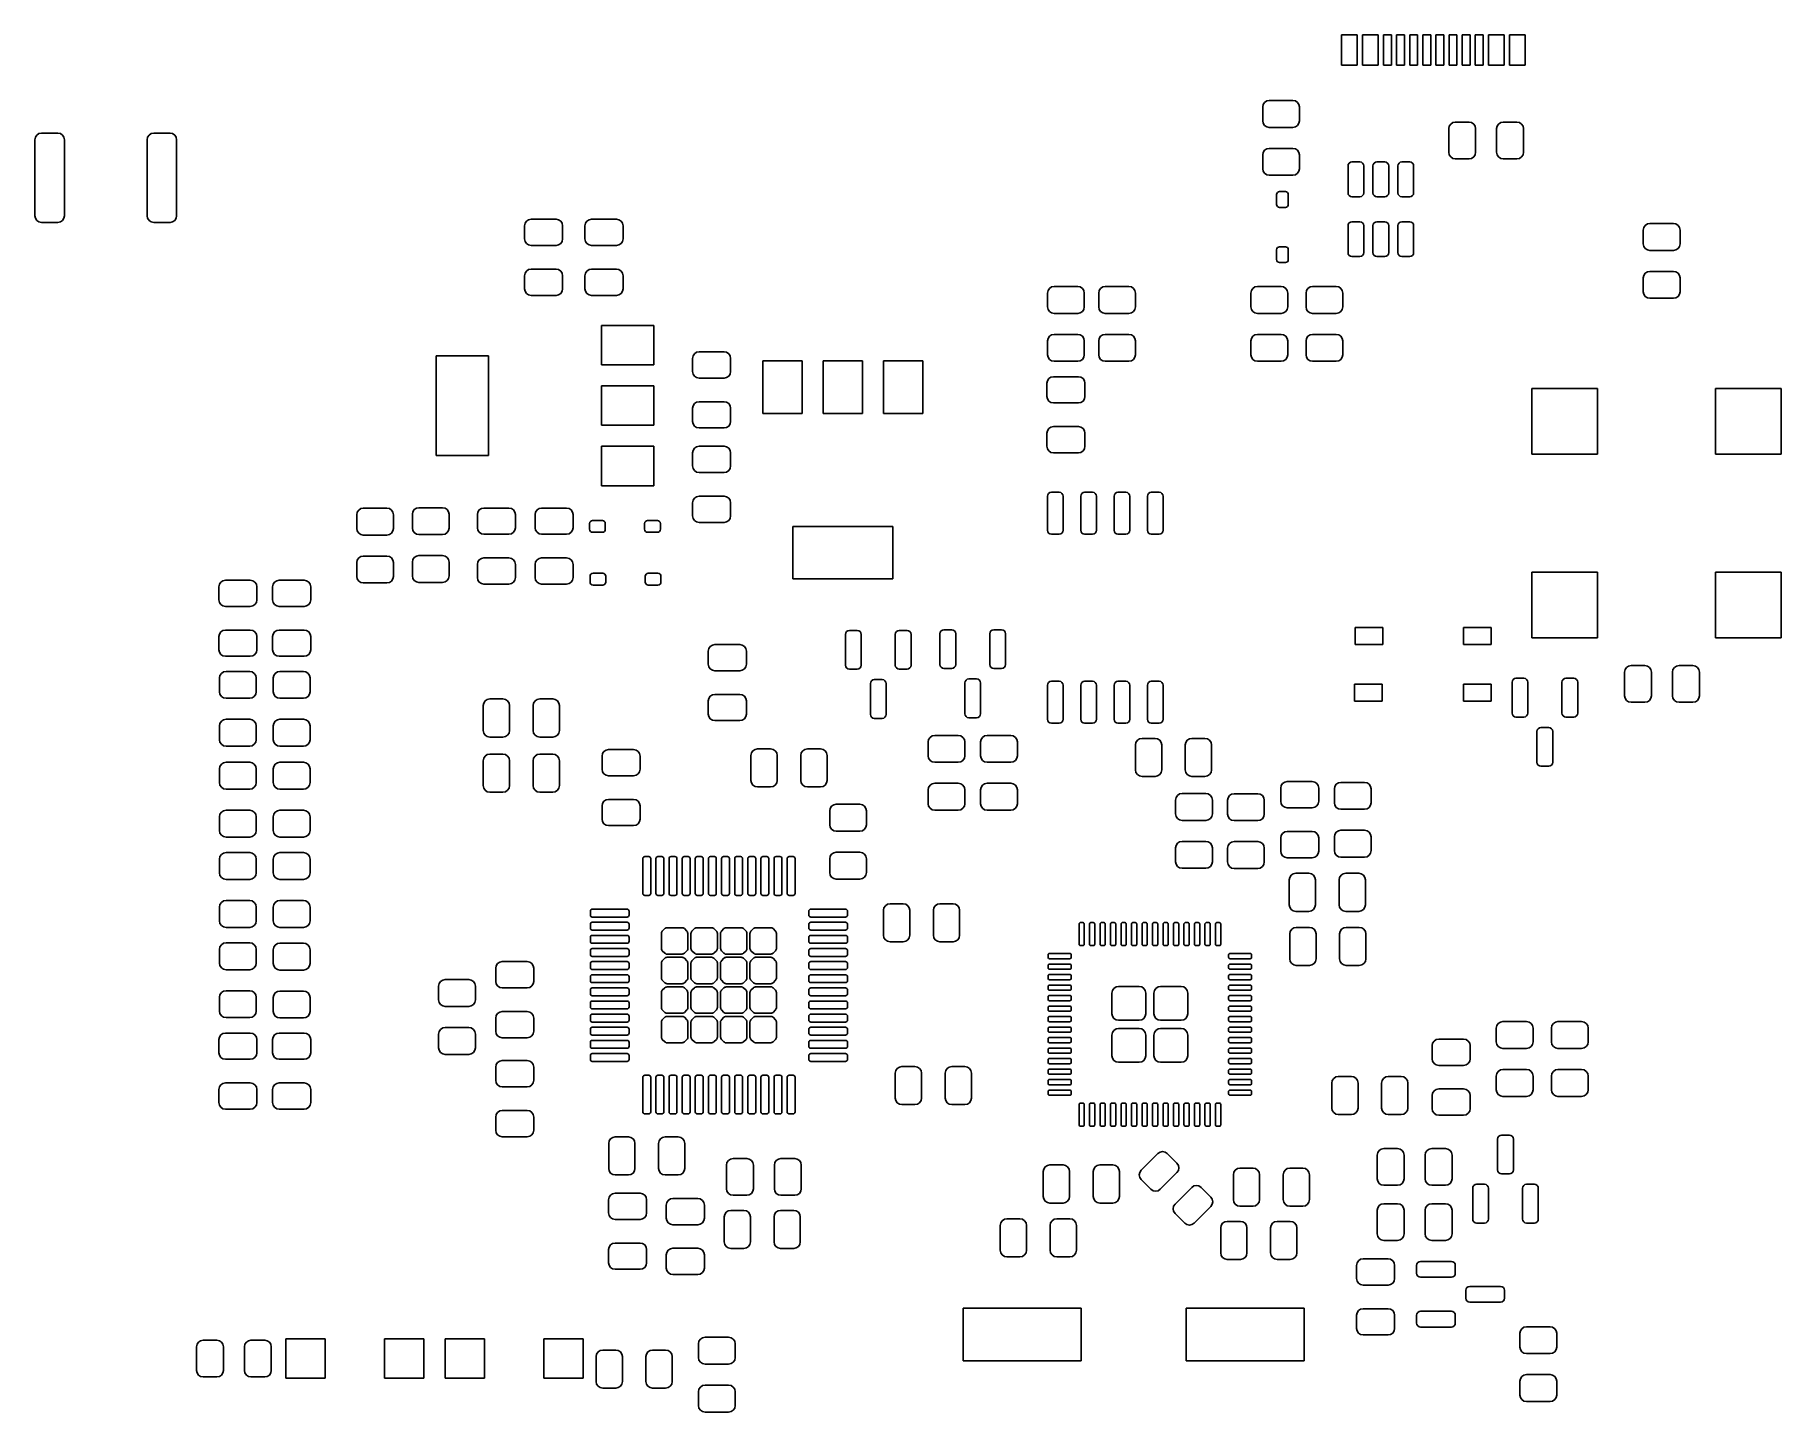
# Model space of a CAD drawing. Extents: x 0.13 to 2.75, y -2.34 to -0.27.
import ezdxf

# ---------------------------------------------------------------- set-up
doc = ezdxf.new("R2010")
doc.units = 0
doc.header["$MEASUREMENT"] = 0
doc.layers.add('BLACK', color=7, linetype='CONTINUOUS')

msp = doc.modelspace()

# ---------------------------------------------------------------- linework, layer by layer
at = {"layer": 'BLACK', "linetype": 'CONTINUOUS'}
for p, q in [((2.0874, -0.319291), (2.0874, -0.274016)), ((2.0874, -0.274016), (2.11102, -0.274016)), ((2.11102, -0.274016), (2.11102, -0.319291)), ((2.1189, -0.319291), (2.1189, -0.274016)), ((2.1189, -0.274016), (2.14252, -0.274016)), ((2.14252, -0.274016), (2.14252, -0.319291)), ((2.15039, -0.319291), (2.15039, -0.274016)), ((2.15039, -0.274016), (2.1622, -0.274016)), ((2.1622, -0.274016), (2.1622, -0.319291)), ((2.17008, -0.319291), (2.17008, -0.274016)), ((2.17008, -0.274016), (2.18189, -0.274016)), ((2.18189, -0.274016), (2.18189, -0.319291)), ((2.18976, -0.319291), (2.18976, -0.274016)), ((2.18976, -0.274016), (2.20157, -0.274016)), ((2.20157, -0.274016), (2.20157, -0.319291)), ((2.20945, -0.319291), (2.20945, -0.274016)), ((2.20945, -0.274016), (2.22126, -0.274016)), ((2.22126, -0.274016), (2.22126, -0.319291)), ((2.22913, -0.319291), (2.22913, -0.274016)), ((2.22913, -0.274016), (2.24094, -0.274016)), ((2.24094, -0.274016), (2.24094, -0.319291)), ((2.24882, -0.319291), (2.24882, -0.274016)), ((2.24882, -0.274016), (2.26063, -0.274016)), ((2.26063, -0.274016), (2.26063, -0.319291)), ((2.2685, -0.319291), (2.2685, -0.274016)), ((2.2685, -0.274016), (2.28031, -0.274016)), ((2.28031, -0.274016), (2.28031, -0.319291)), ((2.28819, -0.319291), (2.28819, -0.274016)), ((2.28819, -0.274016), (2.3, -0.274016)), ((2.3, -0.274016), (2.3, -0.319291)), ((2.30787, -0.319291), (2.30787, -0.274016)), ((2.30787, -0.274016), (2.3315, -0.274016)), ((2.3315, -0.274016), (2.3315, -0.319291)), ((2.33937, -0.319291), (2.33937, -0.274016)), ((2.33937, -0.274016), (2.36299, -0.274016)), ((2.36299, -0.274016), (2.36299, -0.319291)), ((2.11102, -0.319291), (2.0874, -0.319291)), ((2.14252, -0.319291), (2.1189, -0.319291)), ((2.1622, -0.319291), (2.15039, -0.319291)), ((2.18189, -0.319291), (2.17008, -0.319291)), ((2.20157, -0.319291), (2.18976, -0.319291)), ((2.22126, -0.319291), (2.20945, -0.319291)), ((2.24094, -0.319291), (2.22913, -0.319291)), ((2.26063, -0.319291), (2.24882, -0.319291)), ((2.28031, -0.319291), (2.2685, -0.319291)), ((2.3, -0.319291), (2.28819, -0.319291)), ((2.3315, -0.319291), (2.30787, -0.319291)), ((2.36299, -0.319291), (2.33937, -0.319291)), ((1.96929, -0.382087), (1.97004, -0.37832)), ((1.96929, -0.402756), (1.96929, -0.382087)), ((1.97004, -0.37832), (1.97217, -0.375127)), ((1.97217, -0.375127), (1.97537, -0.372993)), ((1.97537, -0.372993), (1.97913, -0.372244)), ((1.97913, -0.372244), (2.01457, -0.372244)), ((2.01457, -0.372244), (2.01833, -0.372993)), ((2.01833, -0.372993), (2.02153, -0.375127)), ((2.02153, -0.375127), (2.02366, -0.37832)), ((2.02366, -0.37832), (2.02441, -0.382087)), ((2.02441, -0.382087), (2.02441, -0.402756)), ((1.97004, -0.406522), (1.96929, -0.402756)), ((1.97217, -0.409716), (1.97004, -0.406522)), ((1.97537, -0.411849), (1.97217, -0.409716)), ((1.97913, -0.412598), (1.97537, -0.411849)), ((2.01457, -0.412598), (1.97913, -0.412598)), ((2.01833, -0.411849), (2.01457, -0.412598)), ((2.02153, -0.409716), (2.01833, -0.411849)), ((2.02366, -0.406522), (2.02153, -0.409716)), ((2.02441, -0.402756), (2.02366, -0.406522)), ((2.24833, -0.414567), (2.24908, -0.4108)), ((2.24833, -0.45), (2.24833, -0.414567)), ((2.24908, -0.4108), (2.25121, -0.407607)), ((2.25121, -0.407607), (2.2544, -0.405474)), ((2.2544, -0.405474), (2.25817, -0.404724)), ((2.25817, -0.404724), (2.27884, -0.404724)), ((2.27884, -0.404724), (2.28261, -0.405474)), ((2.28261, -0.405474), (2.2858, -0.407607)), ((2.2858, -0.407607), (2.28793, -0.4108)), ((2.28793, -0.4108), (2.28868, -0.414567)), ((2.28868, -0.414567), (2.28868, -0.45)), ((2.32018, -0.414567), (2.32093, -0.4108)), ((2.32018, -0.45), (2.32018, -0.414567)), ((2.32093, -0.4108), (2.32306, -0.407607)), ((2.32306, -0.407607), (2.32625, -0.405474)), ((2.32625, -0.405474), (2.33002, -0.404724)), ((2.33002, -0.404724), (2.35069, -0.404724)), ((2.35069, -0.404724), (2.35446, -0.405474)), ((2.35446, -0.405474), (2.35765, -0.407607)), ((2.35765, -0.407607), (2.35978, -0.4108)), ((2.35978, -0.4108), (2.36053, -0.414567)), ((2.36053, -0.414567), (2.36053, -0.45)), ((0.127461, -0.431102), (0.12821, -0.427336)), ((0.127461, -0.545276), (0.127461, -0.431102)), ((0.12821, -0.427336), (0.130343, -0.424143)), ((0.130343, -0.424143), (0.133537, -0.422009)), ((0.133537, -0.422009), (0.137303, -0.42126)), ((0.137303, -0.42126), (0.161909, -0.42126)), ((0.161909, -0.42126), (0.165676, -0.422009)), ((0.165676, -0.422009), (0.168869, -0.424143)), ((0.168869, -0.424143), (0.171003, -0.427336)), ((0.171003, -0.427336), (0.171752, -0.431102)), ((0.171752, -0.431102), (0.171752, -0.545276)), ((0.295768, -0.431102), (0.296517, -0.427336)), ((0.295768, -0.545276), (0.295768, -0.431102)), ((0.296517, -0.427336), (0.298651, -0.424143)), ((0.298651, -0.424143), (0.301844, -0.422009)), ((0.301844, -0.422009), (0.30561, -0.42126)), ((0.30561, -0.42126), (0.330217, -0.42126)), ((0.330217, -0.42126), (0.333983, -0.422009)), ((0.333983, -0.422009), (0.337176, -0.424143)), ((0.337176, -0.424143), (0.33931, -0.427336)), ((0.33931, -0.427336), (0.340059, -0.431102)), ((0.340059, -0.431102), (0.340059, -0.545276)), ((1.97217, -0.446977), (1.97537, -0.444844)), ((1.97537, -0.444844), (1.97913, -0.444094)), ((1.97913, -0.444094), (2.01457, -0.444094)), ((2.01457, -0.444094), (2.01833, -0.444844)), ((2.01833, -0.444844), (2.02153, -0.446977)), ((1.96929, -0.453937), (1.97004, -0.45017)), ((1.96929, -0.474606), (1.96929, -0.453937)), ((1.97004, -0.45017), (1.97217, -0.446977)), ((2.02153, -0.446977), (2.02366, -0.45017)), ((2.02366, -0.45017), (2.02441, -0.453937)), ((2.02441, -0.453937), (2.02441, -0.474606)), ((2.09724, -0.470452), (2.09769, -0.468192)), ((2.09724, -0.510807), (2.09724, -0.470452)), ((2.09769, -0.468192), (2.09897, -0.466277)), ((2.09897, -0.466277), (2.10089, -0.464996)), ((2.10089, -0.464996), (2.10315, -0.464547)), ((2.10315, -0.464547), (2.11496, -0.464547)), ((2.11496, -0.464547), (2.11722, -0.464996)), ((2.11722, -0.464996), (2.11914, -0.466277)), ((2.11914, -0.466277), (2.12042, -0.468192)), ((2.12042, -0.468192), (2.12087, -0.470452)), ((2.12087, -0.470452), (2.12087, -0.510807)), ((2.13465, -0.470452), (2.1351, -0.468192)), ((2.13465, -0.510807), (2.13465, -0.470452)), ((2.1351, -0.468192), (2.13638, -0.466277)), ((2.13638, -0.466277), (2.13829, -0.464996)), ((2.13829, -0.464996), (2.14055, -0.464547)), ((2.14055, -0.464547), (2.15236, -0.464547)), ((2.15236, -0.464547), (2.15462, -0.464996)), ((2.15462, -0.464996), (2.15654, -0.466277)), ((2.15654, -0.466277), (2.15782, -0.468192)), ((2.15782, -0.468192), (2.15827, -0.470452)), ((2.15827, -0.470452), (2.15827, -0.510807)), ((2.17205, -0.470452), (2.1725, -0.468192)), ((2.17205, -0.510807), (2.17205, -0.470452)), ((2.1725, -0.468192), (2.17378, -0.466277)), ((2.17378, -0.466277), (2.17569, -0.464996)), ((2.17569, -0.464996), (2.17795, -0.464547)), ((2.17795, -0.464547), (2.18976, -0.464547)), ((2.18976, -0.464547), (2.19202, -0.464996)), ((2.19202, -0.464996), (2.19394, -0.466277)), ((2.19394, -0.466277), (2.19522, -0.468192)), ((2.19522, -0.468192), (2.19567, -0.470452)), ((2.19567, -0.470452), (2.19567, -0.510807)), ((2.24908, -0.453767), (2.24833, -0.45)), ((2.25121, -0.45696), (2.24908, -0.453767)), ((2.2544, -0.459093), (2.25121, -0.45696)), ((2.25817, -0.459843), (2.2544, -0.459093)), ((2.27884, -0.459843), (2.25817, -0.459843)), ((2.28261, -0.459093), (2.27884, -0.459843)), ((2.2858, -0.45696), (2.28261, -0.459093)), ((2.28793, -0.453767), (2.2858, -0.45696)), ((2.28868, -0.45), (2.28793, -0.453767)), ((2.32093, -0.453767), (2.32018, -0.45)), ((2.32306, -0.45696), (2.32093, -0.453767)), ((2.32625, -0.459093), (2.32306, -0.45696)), ((2.33002, -0.459843), (2.32625, -0.459093)), ((2.35069, -0.459843), (2.33002, -0.459843)), ((2.35446, -0.459093), (2.35069, -0.459843)), ((2.35765, -0.45696), (2.35446, -0.459093)), ((2.35978, -0.453767), (2.35765, -0.45696)), ((2.36053, -0.45), (2.35978, -0.453767)), ((1.97004, -0.478373), (1.96929, -0.474606)), ((1.97217, -0.481566), (1.97004, -0.478373)), ((1.97537, -0.4837), (1.97217, -0.481566)), ((1.97913, -0.484449), (1.97537, -0.4837)), ((2.01457, -0.484449), (1.97913, -0.484449)), ((2.01833, -0.4837), (2.01457, -0.484449)), ((2.02153, -0.481566), (2.01833, -0.4837)), ((2.02366, -0.478373), (2.02153, -0.481566)), ((2.02441, -0.474606), (2.02366, -0.478373)), ((1.98996, -0.513484), (1.9903, -0.511789)), ((1.98996, -0.528248), (1.98996, -0.513484)), ((1.9903, -0.511789), (1.99126, -0.510352)), ((1.99126, -0.510352), (1.99269, -0.509392)), ((1.99269, -0.509392), (1.99439, -0.509055)), ((1.99439, -0.509055), (2.00325, -0.509055)), ((2.00325, -0.509055), (2.00494, -0.509392)), ((2.00494, -0.509392), (2.00638, -0.510352)), ((2.00638, -0.510352), (2.00734, -0.511789)), ((2.00734, -0.511789), (2.00768, -0.513484)), ((2.00768, -0.513484), (2.00768, -0.528248)), ((2.09769, -0.513067), (2.09724, -0.510807)), ((2.09897, -0.514983), (2.09769, -0.513067)), ((2.10089, -0.516263), (2.09897, -0.514983)), ((2.10315, -0.516712), (2.10089, -0.516263)), ((2.11496, -0.516712), (2.10315, -0.516712)), ((2.11722, -0.516263), (2.11496, -0.516712)), ((2.11914, -0.514983), (2.11722, -0.516263)), ((2.12042, -0.513067), (2.11914, -0.514983)), ((2.12087, -0.510807), (2.12042, -0.513067)), ((2.1351, -0.513067), (2.13465, -0.510807)), ((2.13638, -0.514983), (2.1351, -0.513067)), ((2.13829, -0.516263), (2.13638, -0.514983)), ((2.14055, -0.516712), (2.13829, -0.516263)), ((2.15236, -0.516712), (2.14055, -0.516712)), ((2.15462, -0.516263), (2.15236, -0.516712)), ((2.15654, -0.514983), (2.15462, -0.516263)), ((2.15782, -0.513067), (2.15654, -0.514983)), ((2.15827, -0.510807), (2.15782, -0.513067)), ((2.1725, -0.513067), (2.17205, -0.510807)), ((2.17378, -0.514983), (2.1725, -0.513067)), ((2.17569, -0.516263), (2.17378, -0.514983)), ((2.17795, -0.516712), (2.17569, -0.516263)), ((2.18976, -0.516712), (2.17795, -0.516712)), ((2.19202, -0.516263), (2.18976, -0.516712)), ((2.19394, -0.514983), (2.19202, -0.516263)), ((2.19522, -0.513067), (2.19394, -0.514983)), ((2.19567, -0.510807), (2.19522, -0.513067)), ((0.12821, -0.549042), (0.127461, -0.545276)), ((0.130343, -0.552235), (0.12821, -0.549042)), ((0.171003, -0.549042), (0.168869, -0.552235)), ((0.171752, -0.545276), (0.171003, -0.549042)), ((0.296517, -0.549042), (0.295768, -0.545276)), ((0.298651, -0.552235), (0.296517, -0.549042)), ((0.33931, -0.549042), (0.337176, -0.552235)), ((0.340059, -0.545276), (0.33931, -0.549042)), ((1.9903, -0.529943), (1.98996, -0.528248)), ((1.99126, -0.53138), (1.9903, -0.529943)), ((1.99269, -0.53234), (1.99126, -0.53138)), ((1.99439, -0.532677), (1.99269, -0.53234)), ((2.00325, -0.532677), (1.99439, -0.532677)), ((2.00494, -0.53234), (2.00325, -0.532677)), ((2.00638, -0.53138), (2.00494, -0.53234)), ((2.00734, -0.529943), (2.00638, -0.53138)), ((2.00768, -0.528248), (2.00734, -0.529943)), ((0.133537, -0.554369), (0.130343, -0.552235)), ((0.137303, -0.555118), (0.133537, -0.554369)), ((0.161909, -0.555118), (0.137303, -0.555118)), ((0.165676, -0.554369), (0.161909, -0.555118)), ((0.168869, -0.552235), (0.165676, -0.554369)), ((0.301844, -0.554369), (0.298651, -0.552235)), ((0.30561, -0.555118), (0.301844, -0.554369)), ((0.330217, -0.555118), (0.30561, -0.555118)), ((0.333983, -0.554369), (0.330217, -0.555118)), ((0.337176, -0.552235), (0.333983, -0.554369)), ((0.862008, -0.560236), (0.862757, -0.55647)), ((0.862008, -0.579921), (0.862008, -0.560236)), ((0.862757, -0.55647), (0.864891, -0.553276)), ((0.864891, -0.553276), (0.868084, -0.551143)), ((0.868084, -0.551143), (0.87185, -0.550394)), ((0.87185, -0.550394), (0.909252, -0.550394)), ((0.909252, -0.550394), (0.913019, -0.551143)), ((0.913019, -0.551143), (0.916212, -0.553276)), ((0.916212, -0.553276), (0.918345, -0.55647)), ((0.918345, -0.55647), (0.919094, -0.560236)), ((0.919094, -0.560236), (0.919094, -0.579921)), ((0.952559, -0.560236), (0.953308, -0.55647)), ((0.952559, -0.579921), (0.952559, -0.560236)), ((0.953308, -0.55647), (0.955442, -0.553276)), ((0.955442, -0.553276), (0.958635, -0.551143)), ((0.958635, -0.551143), (0.962402, -0.550394)), ((0.962402, -0.550394), (0.999803, -0.550394)), ((0.999803, -0.550394), (1.00357, -0.551143)), ((1.00357, -0.551143), (1.00676, -0.553276)), ((1.00676, -0.553276), (1.0089, -0.55647)), ((1.0089, -0.55647), (1.00965, -0.560236)), ((1.00965, -0.560236), (1.00965, -0.579921)), ((2.09724, -0.560019), (2.09769, -0.557759)), ((2.09724, -0.600374), (2.09724, -0.560019)), ((2.09769, -0.557759), (2.09897, -0.555844)), ((2.09897, -0.555844), (2.10089, -0.554563)), ((2.10089, -0.554563), (2.10315, -0.554114)), ((2.10315, -0.554114), (2.11496, -0.554114)), ((2.11496, -0.554114), (2.11722, -0.554563)), ((2.11722, -0.554563), (2.11914, -0.555844)), ((2.11914, -0.555844), (2.12042, -0.557759)), ((2.12042, -0.557759), (2.12087, -0.560019)), ((2.12087, -0.560019), (2.12087, -0.600374)), ((2.13465, -0.560019), (2.1351, -0.557759)), ((2.13465, -0.600374), (2.13465, -0.560019)), ((2.1351, -0.557759), (2.13638, -0.555844)), ((2.13638, -0.555844), (2.13829, -0.554563)), ((2.13829, -0.554563), (2.14055, -0.554114)), ((2.14055, -0.554114), (2.15236, -0.554114)), ((2.15236, -0.554114), (2.15462, -0.554563)), ((2.15462, -0.554563), (2.15654, -0.555844)), ((2.15654, -0.555844), (2.15782, -0.557759)), ((2.15782, -0.557759), (2.15827, -0.560019)), ((2.15827, -0.560019), (2.15827, -0.600374)), ((2.17205, -0.560019), (2.1725, -0.557759)), ((2.17205, -0.600374), (2.17205, -0.560019)), ((2.1725, -0.557759), (2.17378, -0.555844)), ((2.17378, -0.555844), (2.17569, -0.554563)), ((2.17569, -0.554563), (2.17795, -0.554114)), ((2.17795, -0.554114), (2.18976, -0.554114)), ((2.18976, -0.554114), (2.19202, -0.554563)), ((2.19202, -0.554563), (2.19394, -0.555844)), ((2.19394, -0.555844), (2.19522, -0.557759)), ((2.19522, -0.557759), (2.19567, -0.560019)), ((2.19567, -0.560019), (2.19567, -0.600374)), ((2.54016, -0.566634), (2.54091, -0.562867)), ((2.54016, -0.587303), (2.54016, -0.566634)), ((2.54091, -0.562867), (2.54304, -0.559674)), ((2.54304, -0.559674), (2.54623, -0.557541)), ((2.54623, -0.557541), (2.55, -0.556791)), ((2.55, -0.556791), (2.58543, -0.556791)), ((2.58543, -0.556791), (2.5892, -0.557541)), ((2.5892, -0.557541), (2.59239, -0.559674)), ((2.59239, -0.559674), (2.59453, -0.562867)), ((2.59453, -0.562867), (2.59528, -0.566634)), ((2.59528, -0.566634), (2.59528, -0.587303)), ((0.862757, -0.583688), (0.862008, -0.579921)), ((0.864891, -0.586881), (0.862757, -0.583688)), ((0.868084, -0.589015), (0.864891, -0.586881)), ((0.87185, -0.589764), (0.868084, -0.589015)), ((0.909252, -0.589764), (0.87185, -0.589764)), ((0.913019, -0.589015), (0.909252, -0.589764)), ((0.916212, -0.586881), (0.913019, -0.589015)), ((0.918345, -0.583688), (0.916212, -0.586881)), ((0.919094, -0.579921), (0.918345, -0.583688)), ((0.953308, -0.583688), (0.952559, -0.579921)), ((0.955442, -0.586881), (0.953308, -0.583688)), ((0.958635, -0.589015), (0.955442, -0.586881)), ((0.962402, -0.589764), (0.958635, -0.589015)), ((0.999803, -0.589764), (0.962402, -0.589764)), ((1.00357, -0.589015), (0.999803, -0.589764)), ((1.00676, -0.586881), (1.00357, -0.589015)), ((1.0089, -0.583688), (1.00676, -0.586881)), ((1.00965, -0.579921), (1.0089, -0.583688)), ((1.98996, -0.596161), (1.9903, -0.594466)), ((1.98996, -0.610925), (1.98996, -0.596161)), ((1.9903, -0.594466), (1.99126, -0.59303)), ((1.99126, -0.59303), (1.99269, -0.592069)), ((1.99269, -0.592069), (1.99439, -0.591732)), ((1.99439, -0.591732), (2.00325, -0.591732)), ((2.00325, -0.591732), (2.00494, -0.592069)), ((2.00494, -0.592069), (2.00638, -0.59303)), ((2.00638, -0.59303), (2.00734, -0.594466)), ((2.00734, -0.594466), (2.00768, -0.596161)), ((2.00768, -0.596161), (2.00768, -0.610925)), ((2.09769, -0.602634), (2.09724, -0.600374)), ((2.12087, -0.600374), (2.12042, -0.602634)), ((2.1351, -0.602634), (2.13465, -0.600374)), ((2.15827, -0.600374), (2.15782, -0.602634)), ((2.1725, -0.602634), (2.17205, -0.600374)), ((2.19567, -0.600374), (2.19522, -0.602634)), ((2.54091, -0.59107), (2.54016, -0.587303)), ((2.54304, -0.594263), (2.54091, -0.59107)), ((2.54623, -0.596396), (2.54304, -0.594263)), ((2.55, -0.597146), (2.54623, -0.596396)), ((2.58543, -0.597146), (2.55, -0.597146)), ((2.5892, -0.596396), (2.58543, -0.597146)), ((2.59239, -0.594263), (2.5892, -0.596396)), ((2.59453, -0.59107), (2.59239, -0.594263)), ((2.59528, -0.587303), (2.59453, -0.59107)), ((0.862757, -0.631273), (0.864891, -0.62808)), ((0.864891, -0.62808), (0.868084, -0.625946)), ((0.868084, -0.625946), (0.87185, -0.625197)), ((0.87185, -0.625197), (0.909252, -0.625197)), ((0.909252, -0.625197), (0.913019, -0.625946)), ((0.913019, -0.625946), (0.916212, -0.62808)), ((0.916212, -0.62808), (0.918345, -0.631273)), ((0.953308, -0.631273), (0.955442, -0.62808)), ((0.955442, -0.62808), (0.958635, -0.625946)), ((0.958635, -0.625946), (0.962402, -0.625197)), ((0.962402, -0.625197), (0.999803, -0.625197)), ((0.999803, -0.625197), (1.00357, -0.625946)), ((1.00357, -0.625946), (1.00676, -0.62808)), ((1.00676, -0.62808), (1.0089, -0.631273)), ((1.9903, -0.61262), (1.98996, -0.610925)), ((1.99126, -0.614057), (1.9903, -0.61262)), ((1.99269, -0.615017), (1.99126, -0.614057)), ((1.99439, -0.615354), (1.99269, -0.615017)), ((2.00325, -0.615354), (1.99439, -0.615354)), ((2.00494, -0.615017), (2.00325, -0.615354)), ((2.00638, -0.614057), (2.00494, -0.615017)), ((2.00734, -0.61262), (2.00638, -0.614057)), ((2.00768, -0.610925), (2.00734, -0.61262)), ((2.09897, -0.60455), (2.09769, -0.602634)), ((2.10089, -0.60583), (2.09897, -0.60455)), ((2.10315, -0.606279), (2.10089, -0.60583)), ((2.11496, -0.606279), (2.10315, -0.606279)), ((2.11722, -0.60583), (2.11496, -0.606279)), ((2.11914, -0.60455), (2.11722, -0.60583)), ((2.12042, -0.602634), (2.11914, -0.60455)), ((2.13638, -0.60455), (2.1351, -0.602634)), ((2.13829, -0.60583), (2.13638, -0.60455)), ((2.14055, -0.606279), (2.13829, -0.60583)), ((2.15236, -0.606279), (2.14055, -0.606279)), ((2.15462, -0.60583), (2.15236, -0.606279)), ((2.15654, -0.60455), (2.15462, -0.60583)), ((2.15782, -0.602634), (2.15654, -0.60455)), ((2.17378, -0.60455), (2.1725, -0.602634)), ((2.17569, -0.60583), (2.17378, -0.60455)), ((2.17795, -0.606279), (2.17569, -0.60583)), ((2.18976, -0.606279), (2.17795, -0.606279)), ((2.19202, -0.60583), (2.18976, -0.606279)), ((2.19394, -0.60455), (2.19202, -0.60583)), ((2.19522, -0.602634), (2.19394, -0.60455)), ((2.54623, -0.629391), (2.55, -0.628642)), ((2.55, -0.628642), (2.58543, -0.628642)), ((2.58543, -0.628642), (2.5892, -0.629391)), ((0.862008, -0.635039), (0.862757, -0.631273)), ((0.862008, -0.654724), (0.862008, -0.635039)), ((0.862757, -0.658491), (0.862008, -0.654724)), ((0.918345, -0.631273), (0.919094, -0.635039)), ((0.919094, -0.654724), (0.918345, -0.658491)), ((0.919094, -0.635039), (0.919094, -0.654724)), ((0.952559, -0.635039), (0.953308, -0.631273)), ((0.952559, -0.654724), (0.952559, -0.635039)), ((0.953308, -0.658491), (0.952559, -0.654724)), ((1.0089, -0.631273), (1.00965, -0.635039)), ((1.00965, -0.654724), (1.0089, -0.658491)), ((1.00965, -0.635039), (1.00965, -0.654724)), ((1.64721, -0.657355), (1.64934, -0.654162)), ((1.64934, -0.654162), (1.65253, -0.652029)), ((1.65253, -0.652029), (1.6563, -0.65128)), ((1.6563, -0.65128), (1.69173, -0.65128)), ((1.69173, -0.65128), (1.6955, -0.652029)), ((1.6955, -0.652029), (1.69869, -0.654162)), ((1.69869, -0.654162), (1.70083, -0.657355)), ((1.72398, -0.657355), (1.72611, -0.654162)), ((1.72611, -0.654162), (1.7293, -0.652029)), ((1.7293, -0.652029), (1.73307, -0.65128)), ((1.73307, -0.65128), (1.7685, -0.65128)), ((1.7685, -0.65128), (1.77227, -0.652029)), ((1.77227, -0.652029), (1.77546, -0.654162)), ((1.77546, -0.654162), (1.7776, -0.657355)), ((1.95232, -0.657355), (1.95446, -0.654162)), ((1.95446, -0.654162), (1.95765, -0.652029)), ((1.95765, -0.652029), (1.96142, -0.65128)), ((1.96142, -0.65128), (1.99685, -0.65128)), ((1.99685, -0.65128), (2.00062, -0.652029)), ((2.00062, -0.652029), (2.00381, -0.654162)), ((2.00381, -0.654162), (2.00594, -0.657355)), ((2.035, -0.657355), (2.03713, -0.654162)), ((2.03713, -0.654162), (2.04033, -0.652029)), ((2.04033, -0.652029), (2.04409, -0.65128)), ((2.04409, -0.65128), (2.07953, -0.65128)), ((2.07953, -0.65128), (2.08329, -0.652029)), ((2.08329, -0.652029), (2.08649, -0.654162)), ((2.08649, -0.654162), (2.08862, -0.657355)), ((2.54016, -0.638484), (2.54091, -0.634718)), ((2.54016, -0.659154), (2.54016, -0.638484)), ((2.54091, -0.634718), (2.54304, -0.631525)), ((2.54304, -0.631525), (2.54623, -0.629391)), ((2.5892, -0.629391), (2.59239, -0.631525)), ((2.59239, -0.631525), (2.59453, -0.634718)), ((2.59453, -0.634718), (2.59528, -0.638484)), ((2.59528, -0.638484), (2.59528, -0.659154)), ((0.864891, -0.661684), (0.862757, -0.658491)), ((0.868084, -0.663818), (0.864891, -0.661684)), ((0.87185, -0.664567), (0.868084, -0.663818)), ((0.909252, -0.664567), (0.87185, -0.664567)), ((0.913019, -0.663818), (0.909252, -0.664567)), ((0.916212, -0.661684), (0.913019, -0.663818)), ((0.918345, -0.658491), (0.916212, -0.661684)), ((0.955442, -0.661684), (0.953308, -0.658491)), ((0.958635, -0.663818), (0.955442, -0.661684)), ((0.962402, -0.664567), (0.958635, -0.663818)), ((0.999803, -0.664567), (0.962402, -0.664567)), ((1.00357, -0.663818), (0.999803, -0.664567)), ((1.00676, -0.661684), (1.00357, -0.663818)), ((1.0089, -0.658491), (1.00676, -0.661684)), ((1.64646, -0.661122), (1.64721, -0.657355)), ((1.64646, -0.681791), (1.64646, -0.661122)), ((1.70083, -0.657355), (1.70157, -0.661122)), ((1.70157, -0.661122), (1.70157, -0.681791)), ((1.72323, -0.661122), (1.72398, -0.657355)), ((1.72323, -0.681791), (1.72323, -0.661122)), ((1.7776, -0.657355), (1.77835, -0.661122)), ((1.77835, -0.661122), (1.77835, -0.681791)), ((1.95157, -0.661122), (1.95232, -0.657355)), ((1.95157, -0.681791), (1.95157, -0.661122)), ((2.00594, -0.657355), (2.00669, -0.661122)), ((2.00669, -0.661122), (2.00669, -0.681791)), ((2.03425, -0.661122), (2.035, -0.657355)), ((2.03425, -0.681791), (2.03425, -0.661122)), ((2.08862, -0.657355), (2.08937, -0.661122)), ((2.08937, -0.661122), (2.08937, -0.681791)), ((2.54091, -0.66292), (2.54016, -0.659154)), ((2.54304, -0.666113), (2.54091, -0.66292)), ((2.54623, -0.668247), (2.54304, -0.666113)), ((2.55, -0.668996), (2.54623, -0.668247)), ((2.58543, -0.668996), (2.55, -0.668996)), ((2.5892, -0.668247), (2.58543, -0.668996)), ((2.59239, -0.666113), (2.5892, -0.668247)), ((2.59453, -0.66292), (2.59239, -0.666113)), ((2.59528, -0.659154), (2.59453, -0.66292)), ((1.64721, -0.685558), (1.64646, -0.681791)), ((1.64934, -0.688751), (1.64721, -0.685558)), ((1.65253, -0.690885), (1.64934, -0.688751)), ((1.6563, -0.691634), (1.65253, -0.690885)), ((1.69173, -0.691634), (1.6563, -0.691634)), ((1.6955, -0.690885), (1.69173, -0.691634)), ((1.69869, -0.688751), (1.6955, -0.690885)), ((1.70083, -0.685558), (1.69869, -0.688751)), ((1.70157, -0.681791), (1.70083, -0.685558)), ((1.72398, -0.685558), (1.72323, -0.681791)), ((1.72611, -0.688751), (1.72398, -0.685558)), ((1.7293, -0.690885), (1.72611, -0.688751)), ((1.73307, -0.691634), (1.7293, -0.690885)), ((1.7685, -0.691634), (1.73307, -0.691634)), ((1.77227, -0.690885), (1.7685, -0.691634)), ((1.77546, -0.688751), (1.77227, -0.690885)), ((1.7776, -0.685558), (1.77546, -0.688751)), ((1.77835, -0.681791), (1.7776, -0.685558)), ((1.95232, -0.685558), (1.95157, -0.681791)), ((1.95446, -0.688751), (1.95232, -0.685558)), ((1.95765, -0.690885), (1.95446, -0.688751)), ((1.96142, -0.691634), (1.95765, -0.690885)), ((1.99685, -0.691634), (1.96142, -0.691634)), ((2.00062, -0.690885), (1.99685, -0.691634)), ((2.00381, -0.688751), (2.00062, -0.690885)), ((2.00594, -0.685558), (2.00381, -0.688751)), ((2.00669, -0.681791), (2.00594, -0.685558)), ((2.035, -0.685558), (2.03425, -0.681791)), ((2.03713, -0.688751), (2.035, -0.685558)), ((2.04033, -0.690885), (2.03713, -0.688751)), ((2.04409, -0.691634), (2.04033, -0.690885)), ((2.07953, -0.691634), (2.04409, -0.691634)), ((2.08329, -0.690885), (2.07953, -0.691634)), ((2.08649, -0.688751), (2.08329, -0.690885)), ((2.08862, -0.685558), (2.08649, -0.688751)), ((2.08937, -0.681791), (2.08862, -0.685558)), ((0.977165, -0.768898), (0.977165, -0.709843)), ((0.977165, -0.709843), (1.05591, -0.709843)), ((1.05591, -0.709843), (1.05591, -0.768898)), ((1.64646, -0.732972), (1.64721, -0.729206)), ((1.64646, -0.753642), (1.64646, -0.732972)), ((1.64721, -0.729206), (1.64934, -0.726013)), ((1.64934, -0.726013), (1.65253, -0.723879)), ((1.65253, -0.723879), (1.6563, -0.72313)), ((1.6563, -0.72313), (1.69173, -0.72313)), ((1.69173, -0.72313), (1.6955, -0.723879)), ((1.6955, -0.723879), (1.69869, -0.726013)), ((1.69869, -0.726013), (1.70083, -0.729206)), ((1.70083, -0.729206), (1.70157, -0.732972)), ((1.70157, -0.732972), (1.70157, -0.753642)), ((1.72323, -0.732972), (1.72398, -0.729206)), ((1.72323, -0.753642), (1.72323, -0.732972)), ((1.72398, -0.729206), (1.72611, -0.726013)), ((1.72611, -0.726013), (1.7293, -0.723879)), ((1.7293, -0.723879), (1.73307, -0.72313)), ((1.73307, -0.72313), (1.7685, -0.72313)), ((1.7685, -0.72313), (1.77227, -0.723879)), ((1.77227, -0.723879), (1.77546, -0.726013)), ((1.77546, -0.726013), (1.7776, -0.729206)), ((1.7776, -0.729206), (1.77835, -0.732972)), ((1.77835, -0.732972), (1.77835, -0.753642)), ((1.95157, -0.732972), (1.95232, -0.729206)), ((1.95157, -0.753642), (1.95157, -0.732972)), ((1.95232, -0.729206), (1.95446, -0.726013)), ((1.95446, -0.726013), (1.95765, -0.723879)), ((1.95765, -0.723879), (1.96142, -0.72313)), ((1.96142, -0.72313), (1.99685, -0.72313)), ((1.99685, -0.72313), (2.00062, -0.723879)), ((2.00062, -0.723879), (2.00381, -0.726013)), ((2.00381, -0.726013), (2.00594, -0.729206)), ((2.00594, -0.729206), (2.00669, -0.732972)), ((2.00669, -0.732972), (2.00669, -0.753642)), ((2.03425, -0.732972), (2.035, -0.729206)), ((2.03425, -0.753642), (2.03425, -0.732972)), ((2.035, -0.729206), (2.03713, -0.726013)), ((2.03713, -0.726013), (2.04033, -0.723879)), ((2.04033, -0.723879), (2.04409, -0.72313)), ((2.04409, -0.72313), (2.07953, -0.72313)), ((2.07953, -0.72313), (2.08329, -0.723879)), ((2.08329, -0.723879), (2.08649, -0.726013)), ((2.08649, -0.726013), (2.08862, -0.729206)), ((2.08862, -0.729206), (2.08937, -0.732972)), ((2.08937, -0.732972), (2.08937, -0.753642)), ((0.729134, -0.904724), (0.729134, -0.755118)), ((0.729134, -0.755118), (0.807874, -0.755118)), ((0.807874, -0.755118), (0.807874, -0.904724)), ((1.11398, -0.759055), (1.11473, -0.755289)), ((1.11398, -0.77874), (1.11398, -0.759055)), ((1.11473, -0.755289), (1.11686, -0.752095)), ((1.11686, -0.752095), (1.12005, -0.749962)), ((1.12005, -0.749962), (1.12382, -0.749213)), ((1.12382, -0.749213), (1.16122, -0.749213)), ((1.16122, -0.749213), (1.16499, -0.749962)), ((1.16499, -0.749962), (1.16818, -0.752095)), ((1.16818, -0.752095), (1.17031, -0.755289)), ((1.17031, -0.755289), (1.17106, -0.759055)), ((1.17106, -0.759055), (1.17106, -0.77874)), ((1.64721, -0.757408), (1.64646, -0.753642)), ((1.64934, -0.760601), (1.64721, -0.757408)), ((1.70083, -0.757408), (1.69869, -0.760601)), ((1.70157, -0.753642), (1.70083, -0.757408)), ((1.72398, -0.757408), (1.72323, -0.753642)), ((1.72611, -0.760601), (1.72398, -0.757408)), ((1.7776, -0.757408), (1.77546, -0.760601)), ((1.77835, -0.753642), (1.7776, -0.757408)), ((1.95232, -0.757408), (1.95157, -0.753642)), ((1.95446, -0.760601), (1.95232, -0.757408)), ((2.00594, -0.757408), (2.00381, -0.760601)), ((2.00669, -0.753642), (2.00594, -0.757408)), ((2.035, -0.757408), (2.03425, -0.753642)), ((2.03713, -0.760601), (2.035, -0.757408)), ((2.08862, -0.757408), (2.08649, -0.760601)), ((2.08937, -0.753642), (2.08862, -0.757408)), ((1.05591, -0.768898), (0.977165, -0.768898)), ((1.11473, -0.782507), (1.11398, -0.77874)), ((1.11686, -0.7857), (1.11473, -0.782507)), ((1.12005, -0.787833), (1.11686, -0.7857)), ((1.16818, -0.7857), (1.16499, -0.787833)), ((1.17031, -0.782507), (1.16818, -0.7857)), ((1.17106, -0.77874), (1.17031, -0.782507)), ((1.21929, -0.841732), (1.21929, -0.762992)), ((1.21929, -0.762992), (1.27835, -0.762992)), ((1.27835, -0.762992), (1.27835, -0.841732)), ((1.30984, -0.841732), (1.30984, -0.762992)), ((1.30984, -0.762992), (1.3689, -0.762992)), ((1.3689, -0.762992), (1.3689, -0.841732)), ((1.40039, -0.841732), (1.40039, -0.762992)), ((1.40039, -0.762992), (1.45945, -0.762992)), ((1.45945, -0.762992), (1.45945, -0.841732)), ((1.65253, -0.762735), (1.64934, -0.760601)), ((1.6563, -0.763484), (1.65253, -0.762735)), ((1.69173, -0.763484), (1.6563, -0.763484)), ((1.6955, -0.762735), (1.69173, -0.763484)), ((1.69869, -0.760601), (1.6955, -0.762735)), ((1.7293, -0.762735), (1.72611, -0.760601)), ((1.73307, -0.763484), (1.7293, -0.762735)), ((1.7685, -0.763484), (1.73307, -0.763484)), ((1.77227, -0.762735), (1.7685, -0.763484)), ((1.77546, -0.760601), (1.77227, -0.762735)), ((1.95765, -0.762735), (1.95446, -0.760601)), ((1.96142, -0.763484), (1.95765, -0.762735)), ((1.99685, -0.763484), (1.96142, -0.763484)), ((2.00062, -0.762735), (1.99685, -0.763484)), ((2.00381, -0.760601), (2.00062, -0.762735)), ((2.04033, -0.762735), (2.03713, -0.760601)), ((2.04409, -0.763484), (2.04033, -0.762735)), ((2.07953, -0.763484), (2.04409, -0.763484)), ((2.08329, -0.762735), (2.07953, -0.763484)), ((2.08649, -0.760601), (2.08329, -0.762735)), ((0.977165, -0.859449), (0.977165, -0.800394)), ((0.977165, -0.800394), (1.05591, -0.800394)), ((1.05591, -0.800394), (1.05591, -0.859449)), ((1.12382, -0.788583), (1.12005, -0.787833)), ((1.16122, -0.788583), (1.12382, -0.788583)), ((1.16499, -0.787833), (1.16122, -0.788583)), ((1.64547, -0.796457), (1.64622, -0.79269)), ((1.64547, -0.816142), (1.64547, -0.796457)), ((1.64622, -0.79269), (1.64836, -0.789497)), ((1.64836, -0.789497), (1.65155, -0.787363)), ((1.65155, -0.787363), (1.65531, -0.786614)), ((1.65531, -0.786614), (1.69272, -0.786614)), ((1.69272, -0.786614), (1.69648, -0.787363)), ((1.69648, -0.787363), (1.69968, -0.789497)), ((1.69968, -0.789497), (1.70181, -0.79269)), ((1.70181, -0.79269), (1.70256, -0.796457)), ((1.70256, -0.796457), (1.70256, -0.816142)), ((2.37283, -0.902756), (2.37283, -0.804331)), ((2.37283, -0.804331), (2.47126, -0.804331)), ((2.47126, -0.804331), (2.47126, -0.902756)), ((2.64843, -0.902756), (2.64843, -0.804331)), ((2.64843, -0.804331), (2.74685, -0.804331)), ((2.74685, -0.804331), (2.74685, -0.902756)), ((1.11398, -0.833858), (1.11473, -0.830092)), ((1.11398, -0.853543), (1.11398, -0.833858)), ((1.11473, -0.830092), (1.11686, -0.826899)), ((1.11686, -0.826899), (1.12005, -0.824765)), ((1.12005, -0.824765), (1.12382, -0.824016)), ((1.12382, -0.824016), (1.16122, -0.824016)), ((1.16122, -0.824016), (1.16499, -0.824765)), ((1.16499, -0.824765), (1.16818, -0.826899)), ((1.16818, -0.826899), (1.17031, -0.830092)), ((1.17031, -0.830092), (1.17106, -0.833858)), ((1.17106, -0.833858), (1.17106, -0.853543)), ((1.64622, -0.819908), (1.64547, -0.816142)), ((1.64836, -0.823101), (1.64622, -0.819908)), ((1.65155, -0.825235), (1.64836, -0.823101)), ((1.65531, -0.825984), (1.65155, -0.825235)), ((1.69272, -0.825984), (1.65531, -0.825984)), ((1.69648, -0.825235), (1.69272, -0.825984)), ((1.69968, -0.823101), (1.69648, -0.825235)), ((1.70181, -0.819908), (1.69968, -0.823101)), ((1.70256, -0.816142), (1.70181, -0.819908)), ((1.05591, -0.859449), (0.977165, -0.859449)), ((1.11473, -0.85731), (1.11398, -0.853543)), ((1.11686, -0.860503), (1.11473, -0.85731)), ((1.12005, -0.862637), (1.11686, -0.860503)), ((1.12382, -0.863386), (1.12005, -0.862637)), ((1.16122, -0.863386), (1.12382, -0.863386)), ((1.16499, -0.862637), (1.16122, -0.863386)), ((1.16818, -0.860503), (1.16499, -0.862637)), ((1.17031, -0.85731), (1.16818, -0.860503)), ((1.17106, -0.853543), (1.17031, -0.85731)), ((1.27835, -0.841732), (1.21929, -0.841732)), ((1.3689, -0.841732), (1.30984, -0.841732)), ((1.45945, -0.841732), (1.40039, -0.841732)), ((1.64622, -0.867493), (1.64836, -0.8643)), ((1.64836, -0.8643), (1.65155, -0.862167)), ((1.65155, -0.862167), (1.65531, -0.861417)), ((1.65531, -0.861417), (1.69272, -0.861417)), ((1.69272, -0.861417), (1.69648, -0.862167)), ((1.69648, -0.862167), (1.69968, -0.8643)), ((1.69968, -0.8643), (1.70181, -0.867493)), ((1.64547, -0.87126), (1.64622, -0.867493)), ((1.64547, -0.890945), (1.64547, -0.87126)), ((1.70181, -0.867493), (1.70256, -0.87126)), ((1.70256, -0.87126), (1.70256, -0.890945)), ((0.807874, -0.904724), (0.729134, -0.904724)), ((0.977165, -0.95), (0.977165, -0.890945)), ((0.977165, -0.890945), (1.05591, -0.890945)), ((1.05591, -0.890945), (1.05591, -0.95)), ((1.11398, -0.900787), (1.11473, -0.897021)), ((1.11398, -0.920472), (1.11398, -0.900787)), ((1.11473, -0.897021), (1.11686, -0.893828)), ((1.11686, -0.893828), (1.12005, -0.891694)), ((1.12005, -0.891694), (1.12382, -0.890945)), ((1.12382, -0.890945), (1.16122, -0.890945)), ((1.16122, -0.890945), (1.16499, -0.891694)), ((1.16499, -0.891694), (1.16818, -0.893828)), ((1.16818, -0.893828), (1.17031, -0.897021)), ((1.17031, -0.897021), (1.17106, -0.900787)), ((1.17106, -0.900787), (1.17106, -0.920472)), ((1.64622, -0.894711), (1.64547, -0.890945)), ((1.64836, -0.897905), (1.64622, -0.894711)), ((1.65155, -0.900038), (1.64836, -0.897905)), ((1.65531, -0.900787), (1.65155, -0.900038)), ((1.69272, -0.900787), (1.65531, -0.900787)), ((1.69648, -0.900038), (1.69272, -0.900787)), ((1.69968, -0.897905), (1.69648, -0.900038)), ((1.70181, -0.894711), (1.69968, -0.897905)), ((1.70256, -0.890945), (1.70181, -0.894711)), ((2.47126, -0.902756), (2.37283, -0.902756)), ((2.74685, -0.902756), (2.64843, -0.902756)), ((1.11473, -0.924239), (1.11398, -0.920472)), ((1.11686, -0.927432), (1.11473, -0.924239)), ((1.12005, -0.929566), (1.11686, -0.927432)), ((1.12382, -0.930315), (1.12005, -0.929566)), ((1.16122, -0.930315), (1.12382, -0.930315)), ((1.16499, -0.929566), (1.16122, -0.930315)), ((1.16818, -0.927432), (1.16499, -0.929566)), ((1.17031, -0.924239), (1.16818, -0.927432)), ((1.17106, -0.920472), (1.17031, -0.924239)), ((1.05591, -0.95), (0.977165, -0.95)), ((1.11473, -0.971824), (1.11686, -0.968631)), ((1.11686, -0.968631), (1.12005, -0.966497)), ((1.12005, -0.966497), (1.12382, -0.965748)), ((1.12382, -0.965748), (1.16122, -0.965748)), ((1.16122, -0.965748), (1.16499, -0.966497)), ((1.16499, -0.966497), (1.16818, -0.968631)), ((1.16818, -0.968631), (1.17031, -0.971824)), ((1.64626, -0.965748), (1.64671, -0.963488)), ((1.64626, -1.01693), (1.64626, -0.965748)), ((1.64671, -0.963488), (1.64799, -0.961572)), ((1.64799, -0.961572), (1.64991, -0.960292)), ((1.64991, -0.960292), (1.65217, -0.959843)), ((1.65217, -0.959843), (1.66398, -0.959843)), ((1.66398, -0.959843), (1.66624, -0.960292)), ((1.66624, -0.960292), (1.66815, -0.961572)), ((1.66815, -0.961572), (1.66943, -0.963488)), ((1.66943, -0.963488), (1.66988, -0.965748)), ((1.66988, -0.965748), (1.66988, -1.01693)), ((1.69626, -0.965748), (1.69671, -0.963488)), ((1.69626, -1.01693), (1.69626, -0.965748)), ((1.69671, -0.963488), (1.69799, -0.961572)), ((1.69799, -0.961572), (1.69991, -0.960292)), ((1.69991, -0.960292), (1.70217, -0.959843)), ((1.70217, -0.959843), (1.71398, -0.959843)), ((1.71398, -0.959843), (1.71624, -0.960292)), ((1.71624, -0.960292), (1.71815, -0.961572)), ((1.71815, -0.961572), (1.71943, -0.963488)), ((1.71943, -0.963488), (1.71988, -0.965748)), ((1.71988, -0.965748), (1.71988, -1.01693)), ((1.74626, -0.965748), (1.74671, -0.963488)), ((1.74626, -1.01693), (1.74626, -0.965748)), ((1.74671, -0.963488), (1.74799, -0.961572)), ((1.74799, -0.961572), (1.74991, -0.960292)), ((1.74991, -0.960292), (1.75217, -0.959843)), ((1.75217, -0.959843), (1.76398, -0.959843)), ((1.76398, -0.959843), (1.76624, -0.960292)), ((1.76624, -0.960292), (1.76815, -0.961572)), ((1.76815, -0.961572), (1.76943, -0.963488)), ((1.76943, -0.963488), (1.76988, -0.965748)), ((1.76988, -0.965748), (1.76988, -1.01693)), ((1.79626, -0.965748), (1.79671, -0.963488)), ((1.79626, -1.01693), (1.79626, -0.965748)), ((1.79671, -0.963488), (1.79799, -0.961572)), ((1.79799, -0.961572), (1.79991, -0.960292)), ((1.79991, -0.960292), (1.80217, -0.959843)), ((1.80217, -0.959843), (1.81398, -0.959843)), ((1.81398, -0.959843), (1.81624, -0.960292)), ((1.81624, -0.960292), (1.81815, -0.961572)), ((1.81815, -0.961572), (1.81943, -0.963488)), ((1.81943, -0.963488), (1.81988, -0.965748)), ((1.81988, -0.965748), (1.81988, -1.01693)), ((0.610236, -0.993504), (0.610985, -0.989737)), ((0.610236, -1.01417), (0.610236, -0.993504)), ((0.610985, -0.989737), (0.613119, -0.986544)), ((0.613119, -0.986544), (0.616312, -0.984411)), ((0.616312, -0.984411), (0.620079, -0.983661)), ((0.620079, -0.983661), (0.655512, -0.983661)), ((0.655512, -0.983661), (0.659278, -0.984411)), ((0.659278, -0.984411), (0.662472, -0.986544)), ((0.662472, -0.986544), (0.664605, -0.989737)), ((0.664605, -0.989737), (0.665354, -0.993504)), ((0.665354, -0.993504), (0.665354, -1.01417)), ((0.693701, -0.992815), (0.69445, -0.989048)), ((0.693701, -1.01348), (0.693701, -0.992815)), ((0.69445, -0.989048), (0.696584, -0.985855)), ((0.696584, -0.985855), (0.699777, -0.983722)), ((0.699777, -0.983722), (0.703543, -0.982972)), ((0.703543, -0.982972), (0.738976, -0.982972)), ((0.738976, -0.982972), (0.742743, -0.983722)), ((0.742743, -0.983722), (0.745936, -0.985855)), ((0.745936, -0.985855), (0.74807, -0.989048)), ((0.74807, -0.989048), (0.748819, -0.992815)), ((0.748819, -0.992815), (0.748819, -1.01348)), ((0.791142, -0.993307), (0.791891, -0.989541)), ((0.791142, -1.01299), (0.791142, -0.993307)), ((0.791891, -0.989541), (0.794025, -0.986347)), ((0.794025, -0.986347), (0.797218, -0.984214)), ((0.797218, -0.984214), (0.800984, -0.983465)), ((0.800984, -0.983465), (0.838386, -0.983465)), ((0.838386, -0.983465), (0.842152, -0.984214)), ((0.842152, -0.984214), (0.845346, -0.986347)), ((0.845346, -0.986347), (0.847479, -0.989541)), ((0.847479, -0.989541), (0.848228, -0.993307)), ((0.848228, -0.993307), (0.848228, -1.01299)), ((0.877756, -0.993307), (0.878505, -0.989541)), ((0.877756, -1.01299), (0.877756, -0.993307)), ((0.878505, -0.989541), (0.880639, -0.986347)), ((0.880639, -0.986347), (0.883832, -0.984214)), ((0.883832, -0.984214), (0.887598, -0.983465)), ((0.887598, -0.983465), (0.925, -0.983465)), ((0.925, -0.983465), (0.928767, -0.984214)), ((0.928767, -0.984214), (0.93196, -0.986347)), ((0.93196, -0.986347), (0.934093, -0.989541)), ((0.934093, -0.989541), (0.934843, -0.993307)), ((0.934843, -0.993307), (0.934843, -1.01299)), ((1.11398, -0.975591), (1.11473, -0.971824)), ((1.11398, -0.995276), (1.11398, -0.975591)), ((1.11473, -0.999042), (1.11398, -0.995276)), ((1.17031, -0.971824), (1.17106, -0.975591)), ((1.17106, -0.995276), (1.17031, -0.999042)), ((1.17106, -0.975591), (1.17106, -0.995276)), ((0.610985, -1.01794), (0.610236, -1.01417)), ((0.613119, -1.02113), (0.610985, -1.01794)), ((0.616312, -1.02327), (0.613119, -1.02113)), ((0.662472, -1.02113), (0.659278, -1.02327)), ((0.664605, -1.01794), (0.662472, -1.02113)), ((0.665354, -1.01417), (0.664605, -1.01794)), ((0.69445, -1.01725), (0.693701, -1.01348)), ((0.696584, -1.02044), (0.69445, -1.01725)), ((0.699777, -1.02258), (0.696584, -1.02044)), ((0.745936, -1.02044), (0.742743, -1.02258)), ((0.74807, -1.01725), (0.745936, -1.02044)), ((0.748819, -1.01348), (0.74807, -1.01725)), ((0.791891, -1.01676), (0.791142, -1.01299)), ((0.794025, -1.01995), (0.791891, -1.01676)), ((0.797218, -1.02209), (0.794025, -1.01995)), ((0.845346, -1.01995), (0.842152, -1.02209)), ((0.847479, -1.01676), (0.845346, -1.01995)), ((0.848228, -1.01299), (0.847479, -1.01676)), ((0.878505, -1.01676), (0.877756, -1.01299)), ((0.880639, -1.01995), (0.878505, -1.01676)), ((0.883832, -1.02209), (0.880639, -1.01995)), ((0.93196, -1.01995), (0.928767, -1.02209)), ((0.934093, -1.01676), (0.93196, -1.01995)), ((0.934843, -1.01299), (0.934093, -1.01676)), ((0.959449, -1.00659), (0.959786, -1.0049)), ((0.959449, -1.01545), (0.959449, -1.00659)), ((0.959786, -1.01715), (0.959449, -1.01545)), ((0.959786, -1.0049), (0.960746, -1.00346)), ((0.960746, -1.01858), (0.959786, -1.01715)), ((0.960746, -1.00346), (0.962183, -1.0025)), ((0.962183, -1.01954), (0.960746, -1.01858)), ((0.962183, -1.0025), (0.963878, -1.00217)), ((0.963878, -1.01988), (0.962183, -1.01954)), ((0.963878, -1.00217), (0.978642, -1.00217)), ((0.978642, -1.01988), (0.963878, -1.01988)), ((0.978642, -1.00217), (0.980337, -1.0025)), ((0.980337, -1.01954), (0.978642, -1.01988)), ((0.980337, -1.0025), (0.981774, -1.00346)), ((0.981774, -1.01858), (0.980337, -1.01954)), ((0.981774, -1.00346), (0.982734, -1.0049)), ((0.982734, -1.01715), (0.981774, -1.01858)), ((0.982734, -1.0049), (0.983071, -1.00659)), ((0.983071, -1.01545), (0.982734, -1.01715)), ((0.983071, -1.00659), (0.983071, -1.01545)), ((1.04213, -1.00659), (1.04246, -1.0049)), ((1.04213, -1.01545), (1.04213, -1.00659)), ((1.04246, -1.01715), (1.04213, -1.01545)), ((1.04246, -1.0049), (1.04342, -1.00346)), ((1.04342, -1.01858), (1.04246, -1.01715)), ((1.04342, -1.00346), (1.04486, -1.0025)), ((1.04486, -1.01954), (1.04342, -1.01858)), ((1.04486, -1.0025), (1.04656, -1.00217)), ((1.04656, -1.01988), (1.04486, -1.01954)), ((1.04656, -1.00217), (1.06132, -1.00217)), ((1.06132, -1.01988), (1.04656, -1.01988)), ((1.06132, -1.00217), (1.06301, -1.0025)), ((1.06301, -1.01954), (1.06132, -1.01988)), ((1.06301, -1.0025), (1.06445, -1.00346)), ((1.06445, -1.01858), (1.06301, -1.01954)), ((1.06445, -1.00346), (1.06541, -1.0049)), ((1.06541, -1.01715), (1.06445, -1.01858)), ((1.06541, -1.0049), (1.06575, -1.00659)), ((1.06575, -1.01545), (1.06541, -1.01715)), ((1.06575, -1.00659), (1.06575, -1.01545)), ((1.11686, -1.00224), (1.11473, -0.999042)), ((1.12005, -1.00437), (1.11686, -1.00224)), ((1.12382, -1.00512), (1.12005, -1.00437)), ((1.16122, -1.00512), (1.12382, -1.00512)), ((1.16499, -1.00437), (1.16122, -1.00512)), ((1.16818, -1.00224), (1.16499, -1.00437)), ((1.17031, -0.999042), (1.16818, -1.00224)), ((1.26457, -1.08976), (1.26457, -1.01102)), ((1.26457, -1.01102), (1.41417, -1.01102)), ((1.41417, -1.01102), (1.41417, -1.08976)), ((1.64671, -1.01919), (1.64626, -1.01693)), ((1.64799, -1.0211), (1.64671, -1.01919)), ((1.64991, -1.02239), (1.64799, -1.0211)), ((1.66815, -1.0211), (1.66624, -1.02239)), ((1.66943, -1.01919), (1.66815, -1.0211)), ((1.66988, -1.01693), (1.66943, -1.01919)), ((1.69671, -1.01919), (1.69626, -1.01693)), ((1.69799, -1.0211), (1.69671, -1.01919)), ((1.69991, -1.02239), (1.69799, -1.0211)), ((1.71815, -1.0211), (1.71624, -1.02239)), ((1.71943, -1.01919), (1.71815, -1.0211)), ((1.71988, -1.01693), (1.71943, -1.01919)), ((1.74671, -1.01919), (1.74626, -1.01693)), ((1.74799, -1.0211), (1.74671, -1.01919)), ((1.74991, -1.02239), (1.74799, -1.0211)), ((1.76815, -1.0211), (1.76624, -1.02239)), ((1.76943, -1.01919), (1.76815, -1.0211)), ((1.76988, -1.01693), (1.76943, -1.01919)), ((1.79671, -1.01919), (1.79626, -1.01693)), ((1.79799, -1.0211), (1.79671, -1.01919)), ((1.79991, -1.02239), (1.79799, -1.0211)), ((1.81815, -1.0211), (1.81624, -1.02239)), ((1.81943, -1.01919), (1.81815, -1.0211)), ((1.81988, -1.01693), (1.81943, -1.01919)), ((0.620079, -1.02402), (0.616312, -1.02327)), ((0.655512, -1.02402), (0.620079, -1.02402)), ((0.659278, -1.02327), (0.655512, -1.02402)), ((0.703543, -1.02333), (0.699777, -1.02258)), ((0.738976, -1.02333), (0.703543, -1.02333)), ((0.742743, -1.02258), (0.738976, -1.02333)), ((0.800984, -1.02283), (0.797218, -1.02209)), ((0.838386, -1.02283), (0.800984, -1.02283)), ((0.842152, -1.02209), (0.838386, -1.02283)), ((0.887598, -1.02283), (0.883832, -1.02209)), ((0.925, -1.02283), (0.887598, -1.02283)), ((0.928767, -1.02209), (0.925, -1.02283)), ((1.65217, -1.02283), (1.64991, -1.02239)), ((1.66398, -1.02283), (1.65217, -1.02283)), ((1.66624, -1.02239), (1.66398, -1.02283)), ((1.70217, -1.02283), (1.69991, -1.02239)), ((1.71398, -1.02283), (1.70217, -1.02283)), ((1.71624, -1.02239), (1.71398, -1.02283)), ((1.75217, -1.02283), (1.74991, -1.02239)), ((1.76398, -1.02283), (1.75217, -1.02283)), ((1.76624, -1.02239), (1.76398, -1.02283)), ((1.80217, -1.02283), (1.79991, -1.02239)), ((1.81398, -1.02283), (1.80217, -1.02283)), ((1.81624, -1.02239), (1.81398, -1.02283)), ((0.610236, -1.06535), (0.610985, -1.06159)), ((0.610236, -1.08602), (0.610236, -1.06535)), ((0.610985, -1.06159), (0.613119, -1.05839)), ((0.613119, -1.05839), (0.616312, -1.05626)), ((0.616312, -1.05626), (0.620079, -1.05551)), ((0.620079, -1.05551), (0.655512, -1.05551)), ((0.655512, -1.05551), (0.659278, -1.05626)), ((0.659278, -1.05626), (0.662472, -1.05839)), ((0.662472, -1.05839), (0.664605, -1.06159)), ((0.664605, -1.06159), (0.665354, -1.06535)), ((0.665354, -1.06535), (0.665354, -1.08602)), ((0.693701, -1.06467), (0.69445, -1.0609)), ((0.693701, -1.08533), (0.693701, -1.06467)), ((0.69445, -1.0609), (0.696584, -1.05771)), ((0.696584, -1.05771), (0.699777, -1.05557)), ((0.699777, -1.05557), (0.703543, -1.05482)), ((0.703543, -1.05482), (0.738976, -1.05482)), ((0.738976, -1.05482), (0.742743, -1.05557)), ((0.742743, -1.05557), (0.745936, -1.05771)), ((0.745936, -1.05771), (0.74807, -1.0609)), ((0.74807, -1.0609), (0.748819, -1.06467)), ((0.748819, -1.06467), (0.748819, -1.08533)), ((0.791142, -1.06811), (0.791891, -1.06434)), ((0.791142, -1.0878), (0.791142, -1.06811)), ((0.791891, -1.06434), (0.794025, -1.06115)), ((0.794025, -1.06115), (0.797218, -1.05902)), ((0.797218, -1.05902), (0.800984, -1.05827)), ((0.800984, -1.05827), (0.838386, -1.05827)), ((0.838386, -1.05827), (0.842152, -1.05902)), ((0.842152, -1.05902), (0.845346, -1.06115)), ((0.845346, -1.06115), (0.847479, -1.06434)), ((0.847479, -1.06434), (0.848228, -1.06811)), ((0.848228, -1.06811), (0.848228, -1.0878)), ((0.877756, -1.06811), (0.878505, -1.06434)), ((0.877756, -1.0878), (0.877756, -1.06811)), ((0.878505, -1.06434), (0.880639, -1.06115)), ((0.880639, -1.06115), (0.883832, -1.05902)), ((0.883832, -1.05902), (0.887598, -1.05827)), ((0.887598, -1.05827), (0.925, -1.05827)), ((0.925, -1.05827), (0.928767, -1.05902)), ((0.928767, -1.05902), (0.93196, -1.06115)), ((0.93196, -1.06115), (0.934093, -1.06434)), ((0.934093, -1.06434), (0.934843, -1.06811)), ((0.934843, -1.06811), (0.934843, -1.0878)), ((0.403346, -1.10157), (0.404096, -1.09781)), ((0.404096, -1.09781), (0.406229, -1.09462)), ((0.406229, -1.09462), (0.409422, -1.09248)), ((0.409422, -1.09248), (0.413189, -1.09173)), ((0.413189, -1.09173), (0.450591, -1.09173)), ((0.450591, -1.09173), (0.454357, -1.09248)), ((0.454357, -1.09248), (0.45755, -1.09462)), ((0.45755, -1.09462), (0.459684, -1.09781)), ((0.459684, -1.09781), (0.460433, -1.10157)), ((0.484055, -1.10157), (0.484804, -1.09781)), ((0.484804, -1.09781), (0.486938, -1.09462)), ((0.486938, -1.09462), (0.490131, -1.09248)), ((0.490131, -1.09248), (0.493898, -1.09173)), ((0.493898, -1.09173), (0.531299, -1.09173)), ((0.531299, -1.09173), (0.535066, -1.09248)), ((0.535066, -1.09248), (0.538259, -1.09462)), ((0.538259, -1.09462), (0.540393, -1.09781)), ((0.540393, -1.09781), (0.541142, -1.10157)), ((0.610985, -1.08979), (0.610236, -1.08602)), ((0.613119, -1.09298), (0.610985, -1.08979)), ((0.616312, -1.09512), (0.613119, -1.09298)), ((0.620079, -1.09587), (0.616312, -1.09512)), ((0.655512, -1.09587), (0.620079, -1.09587)), ((0.659278, -1.09512), (0.655512, -1.09587)), ((0.662472, -1.09298), (0.659278, -1.09512)), ((0.664605, -1.08979), (0.662472, -1.09298)), ((0.665354, -1.08602), (0.664605, -1.08979)), ((0.69445, -1.0891), (0.693701, -1.08533)), ((0.696584, -1.09229), (0.69445, -1.0891)), ((0.699777, -1.09443), (0.696584, -1.09229)), ((0.703543, -1.09518), (0.699777, -1.09443)), ((0.738976, -1.09518), (0.703543, -1.09518)), ((0.742743, -1.09443), (0.738976, -1.09518)), ((0.745936, -1.09229), (0.742743, -1.09443)), ((0.74807, -1.0891), (0.745936, -1.09229)), ((0.748819, -1.08533), (0.74807, -1.0891)), ((0.791891, -1.09156), (0.791142, -1.0878)), ((0.794025, -1.09475), (0.791891, -1.09156)), ((0.797218, -1.09689), (0.794025, -1.09475)), ((0.800984, -1.09764), (0.797218, -1.09689)), ((0.838386, -1.09764), (0.800984, -1.09764)), ((0.842152, -1.09689), (0.838386, -1.09764)), ((0.845346, -1.09475), (0.842152, -1.09689)), ((0.847479, -1.09156), (0.845346, -1.09475)), ((0.848228, -1.0878), (0.847479, -1.09156)), ((0.878505, -1.09156), (0.877756, -1.0878)), ((0.880639, -1.09475), (0.878505, -1.09156)), ((0.883832, -1.09689), (0.880639, -1.09475)), ((0.887598, -1.09764), (0.883832, -1.09689)), ((0.925, -1.09764), (0.887598, -1.09764)), ((0.928767, -1.09689), (0.925, -1.09764)), ((0.93196, -1.09475), (0.928767, -1.09689)), ((0.934093, -1.09156), (0.93196, -1.09475)), ((0.934843, -1.0878), (0.934093, -1.09156)), ((0.960236, -1.08573), (0.960573, -1.08403)), ((0.960236, -1.09459), (0.960236, -1.08573)), ((0.960573, -1.09628), (0.960236, -1.09459)), ((0.960573, -1.08403), (0.961533, -1.0826)), ((0.961533, -1.09772), (0.960573, -1.09628)), ((0.961533, -1.0826), (0.96297, -1.08164)), ((0.96297, -1.09868), (0.961533, -1.09772)), ((0.96297, -1.08164), (0.964665, -1.0813)), ((0.964665, -1.09902), (0.96297, -1.09868)), ((0.964665, -1.0813), (0.979429, -1.0813)), ((0.979429, -1.09902), (0.964665, -1.09902)), ((0.979429, -1.0813), (0.981124, -1.08164)), ((0.981124, -1.09868), (0.979429, -1.09902)), ((0.981124, -1.08164), (0.982561, -1.0826)), ((0.982561, -1.09772), (0.981124, -1.09868)), ((0.982561, -1.0826), (0.983521, -1.08403)), ((0.983521, -1.09628), (0.982561, -1.09772)), ((0.983521, -1.08403), (0.983858, -1.08573)), ((0.983858, -1.09459), (0.983521, -1.09628)), ((0.983858, -1.08573), (0.983858, -1.09459)), ((1.04291, -1.08573), (1.04325, -1.08403)), ((1.04291, -1.09459), (1.04291, -1.08573)), ((1.04325, -1.09628), (1.04291, -1.09459)), ((1.04325, -1.08403), (1.04421, -1.0826)), ((1.04421, -1.09772), (1.04325, -1.09628)), ((1.04421, -1.0826), (1.04565, -1.08164)), ((1.04565, -1.09868), (1.04421, -1.09772)), ((1.04565, -1.08164), (1.04734, -1.0813)), ((1.04734, -1.09902), (1.04565, -1.09868)), ((1.04734, -1.0813), (1.06211, -1.0813)), ((1.06211, -1.09902), (1.04734, -1.09902)), ((1.06211, -1.0813), (1.0638, -1.08164)), ((1.0638, -1.09868), (1.06211, -1.09902)), ((1.0638, -1.08164), (1.06524, -1.0826)), ((1.06524, -1.09772), (1.0638, -1.09868)), ((1.06524, -1.0826), (1.0662, -1.08403)), ((1.0662, -1.09628), (1.06524, -1.09772)), ((1.0662, -1.08403), (1.06654, -1.08573)), ((1.06654, -1.09459), (1.0662, -1.09628)), ((1.06654, -1.08573), (1.06654, -1.09459)), ((1.41417, -1.08976), (1.26457, -1.08976)), ((2.37283, -1.17835), (2.37283, -1.07992)), ((2.37283, -1.07992), (2.47126, -1.07992)), ((2.47126, -1.07992), (2.47126, -1.17835)), ((2.64843, -1.17835), (2.64843, -1.07992)), ((2.64843, -1.07992), (2.74685, -1.07992)), ((2.74685, -1.07992), (2.74685, -1.17835)), ((0.403346, -1.12126), (0.403346, -1.10157)), ((0.404096, -1.12503), (0.403346, -1.12126)), ((0.406229, -1.12822), (0.404096, -1.12503)), ((0.459684, -1.12503), (0.45755, -1.12822)), ((0.460433, -1.12126), (0.459684, -1.12503)), ((0.460433, -1.10157), (0.460433, -1.12126)), ((0.484055, -1.12126), (0.484055, -1.10157)), ((0.484804, -1.12503), (0.484055, -1.12126)), ((0.486938, -1.12822), (0.484804, -1.12503)), ((0.540393, -1.12503), (0.538259, -1.12822)), ((0.541142, -1.12126), (0.540393, -1.12503)), ((0.541142, -1.10157), (0.541142, -1.12126)), ((0.409422, -1.13035), (0.406229, -1.12822)), ((0.413189, -1.1311), (0.409422, -1.13035)), ((0.450591, -1.1311), (0.413189, -1.1311)), ((0.454357, -1.13035), (0.450591, -1.1311)), ((0.45755, -1.12822), (0.454357, -1.13035)), ((0.490131, -1.13035), (0.486938, -1.12822)), ((0.493898, -1.1311), (0.490131, -1.13035)), ((0.531299, -1.1311), (0.493898, -1.1311)), ((0.535066, -1.13035), (0.531299, -1.1311)), ((0.538259, -1.12822), (0.535066, -1.13035)), ((0.403346, -1.17638), (0.404096, -1.17261)), ((0.403346, -1.19606), (0.403346, -1.17638)), ((0.404096, -1.17261), (0.406229, -1.16942)), ((0.406229, -1.16942), (0.409422, -1.16728)), ((0.409422, -1.16728), (0.413189, -1.16654)), ((0.413189, -1.16654), (0.450591, -1.16654)), ((0.450591, -1.16654), (0.454357, -1.16728)), ((0.454357, -1.16728), (0.45755, -1.16942)), ((0.45755, -1.16942), (0.459684, -1.17261)), ((0.459684, -1.17261), (0.460433, -1.17638)), ((0.460433, -1.17638), (0.460433, -1.19606)), ((0.484055, -1.17638), (0.484804, -1.17261)), ((0.484055, -1.19606), (0.484055, -1.17638)), ((0.484804, -1.17261), (0.486938, -1.16942)), ((0.486938, -1.16942), (0.490131, -1.16728)), ((0.490131, -1.16728), (0.493898, -1.16654)), ((0.493898, -1.16654), (0.531299, -1.16654)), ((0.531299, -1.16654), (0.535066, -1.16728)), ((0.535066, -1.16728), (0.538259, -1.16942)), ((0.538259, -1.16942), (0.540393, -1.17261)), ((0.540393, -1.17261), (0.541142, -1.17638)), ((0.541142, -1.17638), (0.541142, -1.19606)), ((1.34331, -1.17293), (1.34376, -1.17067)), ((1.34331, -1.21919), (1.34331, -1.17293)), ((1.34376, -1.17067), (1.34504, -1.16876)), ((1.34504, -1.16876), (1.34695, -1.16748)), ((1.34695, -1.16748), (1.34921, -1.16703)), ((1.34921, -1.16703), (1.36102, -1.16703)), ((1.36102, -1.16703), (1.36328, -1.16748)), ((1.36328, -1.16748), (1.3652, -1.16876)), ((1.3652, -1.16876), (1.36648, -1.17067)), ((1.36648, -1.17067), (1.36693, -1.17293)), ((1.36693, -1.17293), (1.36693, -1.21919)), ((1.41811, -1.17293), (1.41856, -1.17067)), ((1.41811, -1.21919), (1.41811, -1.17293)), ((1.41856, -1.17067), (1.41984, -1.16876)), ((1.41984, -1.16876), (1.42176, -1.16748)), ((1.42176, -1.16748), (1.42402, -1.16703)), ((1.42402, -1.16703), (1.43583, -1.16703)), ((1.43583, -1.16703), (1.43809, -1.16748)), ((1.43809, -1.16748), (1.44, -1.16876)), ((1.44, -1.16876), (1.44128, -1.17067)), ((1.44128, -1.17067), (1.44173, -1.17293)), ((1.44173, -1.17293), (1.44173, -1.21919)), ((1.48504, -1.17195), (1.48549, -1.16969)), ((1.48504, -1.21821), (1.48504, -1.17195)), ((1.48549, -1.16969), (1.48677, -1.16777)), ((1.48677, -1.16777), (1.48868, -1.16649)), ((1.48868, -1.16649), (1.49094, -1.16604)), ((1.49094, -1.16604), (1.50276, -1.16604)), ((1.50276, -1.16604), (1.50502, -1.16649)), ((1.50502, -1.16649), (1.50693, -1.16777)), ((1.50693, -1.16777), (1.50821, -1.16969)), ((1.50821, -1.16969), (1.50866, -1.17195)), ((1.50866, -1.17195), (1.50866, -1.21821)), ((1.55984, -1.17195), (1.56029, -1.16969)), ((1.55984, -1.21821), (1.55984, -1.17195)), ((1.56029, -1.16969), (1.56157, -1.16777)), ((1.56157, -1.16777), (1.56349, -1.16649)), ((1.56349, -1.16649), (1.56575, -1.16604)), ((1.56575, -1.16604), (1.57756, -1.16604)), ((1.57756, -1.16604), (1.57982, -1.16649)), ((1.57982, -1.16649), (1.58173, -1.16777)), ((1.58173, -1.16777), (1.58302, -1.16969)), ((1.58302, -1.16969), (1.58346, -1.17195)), ((1.58346, -1.17195), (1.58346, -1.21821)), ((2.10807, -1.18839), (2.10807, -1.1628)), ((2.10807, -1.1628), (2.14941, -1.1628)), ((2.14941, -1.1628), (2.14941, -1.18839)), ((2.27047, -1.18839), (2.27047, -1.1628)), ((2.27047, -1.1628), (2.31181, -1.1628)), ((2.31181, -1.1628), (2.31181, -1.18839)), ((2.47126, -1.17835), (2.37283, -1.17835)), ((2.74685, -1.17835), (2.64843, -1.17835)), ((0.404096, -1.19983), (0.403346, -1.19606)), ((0.406229, -1.20302), (0.404096, -1.19983)), ((0.409422, -1.20516), (0.406229, -1.20302)), ((0.45755, -1.20302), (0.454357, -1.20516)), ((0.459684, -1.19983), (0.45755, -1.20302)), ((0.460433, -1.19606), (0.459684, -1.19983)), ((0.484804, -1.19983), (0.484055, -1.19606)), ((0.486938, -1.20302), (0.484804, -1.19983)), ((0.490131, -1.20516), (0.486938, -1.20302)), ((0.538259, -1.20302), (0.535066, -1.20516)), ((0.540393, -1.19983), (0.538259, -1.20302)), ((0.541142, -1.19606), (0.540393, -1.19983)), ((1.1376, -1.19803), (1.13835, -1.19426)), ((1.1376, -1.21772), (1.1376, -1.19803)), ((1.13835, -1.19426), (1.14048, -1.19107)), ((1.14048, -1.19107), (1.14367, -1.18894)), ((1.14367, -1.18894), (1.14744, -1.18819)), ((1.14744, -1.18819), (1.18484, -1.18819)), ((1.18484, -1.18819), (1.18861, -1.18894)), ((1.18861, -1.18894), (1.1918, -1.19107)), ((1.1918, -1.19107), (1.19394, -1.19426)), ((1.19394, -1.19426), (1.19469, -1.19803)), ((1.19469, -1.19803), (1.19469, -1.21772)), ((2.14941, -1.18839), (2.10807, -1.18839)), ((2.31181, -1.18839), (2.27047, -1.18839)), ((0.407214, -1.23143), (0.410407, -1.22929)), ((0.413189, -1.20591), (0.409422, -1.20516)), ((0.410407, -1.22929), (0.414173, -1.22854)), ((0.450591, -1.20591), (0.413189, -1.20591)), ((0.414173, -1.22854), (0.449606, -1.22854)), ((0.449606, -1.22854), (0.453373, -1.22929)), ((0.454357, -1.20516), (0.450591, -1.20591)), ((0.453373, -1.22929), (0.456566, -1.23143)), ((0.487922, -1.23143), (0.491115, -1.22929)), ((0.493898, -1.20591), (0.490131, -1.20516)), ((0.491115, -1.22929), (0.494882, -1.22854)), ((0.531299, -1.20591), (0.493898, -1.20591)), ((0.494882, -1.22854), (0.530315, -1.22854)), ((0.530315, -1.22854), (0.534082, -1.22929)), ((0.535066, -1.20516), (0.531299, -1.20591)), ((0.534082, -1.22929), (0.537275, -1.23143)), ((1.13835, -1.22148), (1.1376, -1.21772)), ((1.14048, -1.22468), (1.13835, -1.22148)), ((1.14367, -1.22681), (1.14048, -1.22468)), ((1.14744, -1.22756), (1.14367, -1.22681)), ((1.18484, -1.22756), (1.14744, -1.22756)), ((1.18861, -1.22681), (1.18484, -1.22756)), ((1.1918, -1.22468), (1.18861, -1.22681)), ((1.19394, -1.22148), (1.1918, -1.22468)), ((1.19469, -1.21772), (1.19394, -1.22148)), ((1.34376, -1.22145), (1.34331, -1.21919)), ((1.34504, -1.22337), (1.34376, -1.22145)), ((1.34695, -1.22465), (1.34504, -1.22337)), ((1.34921, -1.2251), (1.34695, -1.22465)), ((1.36102, -1.2251), (1.34921, -1.2251)), ((1.36328, -1.22465), (1.36102, -1.2251)), ((1.3652, -1.22337), (1.36328, -1.22465)), ((1.36648, -1.22145), (1.3652, -1.22337)), ((1.36693, -1.21919), (1.36648, -1.22145)), ((1.41856, -1.22145), (1.41811, -1.21919)), ((1.41984, -1.22337), (1.41856, -1.22145)), ((1.42176, -1.22465), (1.41984, -1.22337)), ((1.42402, -1.2251), (1.42176, -1.22465)), ((1.43583, -1.2251), (1.42402, -1.2251)), ((1.43809, -1.22465), (1.43583, -1.2251)), ((1.44, -1.22337), (1.43809, -1.22465)), ((1.44128, -1.22145), (1.44, -1.22337)), ((1.44173, -1.21919), (1.44128, -1.22145)), ((1.48549, -1.22047), (1.48504, -1.21821)), ((1.48677, -1.22238), (1.48549, -1.22047)), ((1.48868, -1.22366), (1.48677, -1.22238)), ((1.49094, -1.22411), (1.48868, -1.22366)), ((1.50276, -1.22411), (1.49094, -1.22411)), ((1.50502, -1.22366), (1.50276, -1.22411)), ((1.50693, -1.22238), (1.50502, -1.22366)), ((1.50821, -1.22047), (1.50693, -1.22238)), ((1.50866, -1.21821), (1.50821, -1.22047)), ((1.56029, -1.22047), (1.55984, -1.21821)), ((1.56157, -1.22238), (1.56029, -1.22047)), ((1.56349, -1.22366), (1.56157, -1.22238)), ((1.56575, -1.22411), (1.56349, -1.22366)), ((1.57756, -1.22411), (1.56575, -1.22411)), ((1.57982, -1.22366), (1.57756, -1.22411)), ((1.58173, -1.22238), (1.57982, -1.22366)), ((1.58302, -1.22047), (1.58173, -1.22238)), ((1.58346, -1.21821), (1.58302, -1.22047)), ((2.51211, -1.22953), (2.51286, -1.22576)), ((2.51211, -1.26496), (2.51211, -1.22953)), ((2.51286, -1.22576), (2.51499, -1.22257)), ((2.51499, -1.22257), (2.51818, -1.22043)), ((2.51818, -1.22043), (2.52195, -1.21969)), ((2.52195, -1.21969), (2.54262, -1.21969)), ((2.54262, -1.21969), (2.54638, -1.22043)), ((2.54638, -1.22043), (2.54958, -1.22257)), ((2.54958, -1.22257), (2.55171, -1.22576)), ((2.55171, -1.22576), (2.55246, -1.22953)), ((2.55246, -1.22953), (2.55246, -1.26496)), ((2.58396, -1.22953), (2.58471, -1.22576)), ((2.58396, -1.26496), (2.58396, -1.22953)), ((2.58471, -1.22576), (2.58684, -1.22257)), ((2.58684, -1.22257), (2.59003, -1.22043)), ((2.59003, -1.22043), (2.5938, -1.21969)), ((2.5938, -1.21969), (2.61447, -1.21969)), ((2.61447, -1.21969), (2.61824, -1.22043)), ((2.61824, -1.22043), (2.62143, -1.22257)), ((2.62143, -1.22257), (2.62356, -1.22576)), ((2.62356, -1.22576), (2.62431, -1.22953)), ((2.62431, -1.22953), (2.62431, -1.26496)), ((0.404331, -1.23839), (0.40508, -1.23462)), ((0.404331, -1.25906), (0.404331, -1.23839)), ((0.40508, -1.23462), (0.407214, -1.23143)), ((0.456566, -1.23143), (0.4587, -1.23462)), ((0.4587, -1.23462), (0.459449, -1.23839)), ((0.459449, -1.23839), (0.459449, -1.25906)), ((0.485039, -1.23839), (0.485789, -1.23462)), ((0.485039, -1.25906), (0.485039, -1.23839)), ((0.485789, -1.23462), (0.487922, -1.23143)), ((0.537275, -1.23143), (0.539408, -1.23462)), ((0.539408, -1.23462), (0.540157, -1.23839)), ((0.540157, -1.23839), (0.540157, -1.25906)), ((1.38071, -1.24675), (1.38116, -1.24449)), ((1.38071, -1.29301), (1.38071, -1.24675)), ((1.38116, -1.24449), (1.38244, -1.24258)), ((1.38244, -1.24258), (1.38435, -1.2413)), ((1.38435, -1.2413), (1.38661, -1.24085)), ((1.38661, -1.24085), (1.39843, -1.24085)), ((1.39843, -1.24085), (1.40069, -1.2413)), ((1.40069, -1.2413), (1.4026, -1.24258)), ((1.4026, -1.24258), (1.40388, -1.24449)), ((1.40388, -1.24449), (1.40433, -1.24675)), ((1.40433, -1.24675), (1.40433, -1.29301)), ((1.52244, -1.24577), (1.52289, -1.24351)), ((1.52244, -1.29203), (1.52244, -1.24577)), ((1.52289, -1.24351), (1.52417, -1.24159)), ((1.52417, -1.24159), (1.52609, -1.24031)), ((1.52609, -1.24031), (1.52835, -1.23986)), ((1.52835, -1.23986), (1.54016, -1.23986)), ((1.54016, -1.23986), (1.54242, -1.24031)), ((1.54242, -1.24031), (1.54433, -1.24159)), ((1.54433, -1.24159), (1.54561, -1.24351)), ((1.54561, -1.24351), (1.54606, -1.24577)), ((1.54606, -1.24577), (1.54606, -1.29203)), ((1.64626, -1.24921), (1.64671, -1.24695)), ((1.64626, -1.30039), (1.64626, -1.24921)), ((1.64671, -1.24695), (1.64799, -1.24504)), ((1.64799, -1.24504), (1.64991, -1.24376)), ((1.64991, -1.24376), (1.65217, -1.24331)), ((1.65217, -1.24331), (1.66398, -1.24331)), ((1.66398, -1.24331), (1.66624, -1.24376)), ((1.66624, -1.24376), (1.66815, -1.24504)), ((1.66815, -1.24504), (1.66943, -1.24695)), ((1.66943, -1.24695), (1.66988, -1.24921)), ((1.66988, -1.24921), (1.66988, -1.30039)), ((1.69626, -1.24921), (1.69671, -1.24695)), ((1.69626, -1.30039), (1.69626, -1.24921)), ((1.69671, -1.24695), (1.69799, -1.24504)), ((1.69799, -1.24504), (1.69991, -1.24376)), ((1.69991, -1.24376), (1.70217, -1.24331)), ((1.70217, -1.24331), (1.71398, -1.24331)), ((1.71398, -1.24331), (1.71624, -1.24376)), ((1.71624, -1.24376), (1.71815, -1.24504)), ((1.71815, -1.24504), (1.71943, -1.24695)), ((1.71943, -1.24695), (1.71988, -1.24921)), ((1.71988, -1.24921), (1.71988, -1.30039)), ((1.74626, -1.24921), (1.74671, -1.24695)), ((1.74626, -1.30039), (1.74626, -1.24921)), ((1.74671, -1.24695), (1.74799, -1.24504)), ((1.74799, -1.24504), (1.74991, -1.24376)), ((1.74991, -1.24376), (1.75217, -1.24331)), ((1.75217, -1.24331), (1.76398, -1.24331)), ((1.76398, -1.24331), (1.76624, -1.24376)), ((1.76624, -1.24376), (1.76815, -1.24504)), ((1.76815, -1.24504), (1.76943, -1.24695)), ((1.76943, -1.24695), (1.76988, -1.24921)), ((1.76988, -1.24921), (1.76988, -1.30039)), ((1.79626, -1.24921), (1.79671, -1.24695)), ((1.79626, -1.30039), (1.79626, -1.24921)), ((1.79671, -1.24695), (1.79799, -1.24504)), ((1.79799, -1.24504), (1.79991, -1.24376)), ((1.79991, -1.24376), (1.80217, -1.24331)), ((1.80217, -1.24331), (1.81398, -1.24331)), ((1.81398, -1.24331), (1.81624, -1.24376)), ((1.81624, -1.24376), (1.81815, -1.24504)), ((1.81815, -1.24504), (1.81943, -1.24695)), ((1.81943, -1.24695), (1.81988, -1.24921)), ((1.81988, -1.24921), (1.81988, -1.30039)), ((2.10709, -1.27303), (2.10709, -1.24744)), ((2.10709, -1.24744), (2.14843, -1.24744)), ((2.14843, -1.24744), (2.14843, -1.27303)), ((2.27047, -1.27303), (2.27047, -1.24744)), ((2.27047, -1.24744), (2.31181, -1.24744)), ((2.31181, -1.24744), (2.31181, -1.27303)), ((2.34331, -1.24478), (2.34376, -1.24252)), ((2.34331, -1.29104), (2.34331, -1.24478)), ((2.34376, -1.24252), (2.34504, -1.24061)), ((2.34504, -1.24061), (2.34695, -1.23933)), ((2.34695, -1.23933), (2.34921, -1.23888)), ((2.34921, -1.23888), (2.36102, -1.23888)), ((2.36102, -1.23888), (2.36328, -1.23933)), ((2.36328, -1.23933), (2.3652, -1.24061)), ((2.3652, -1.24061), (2.36648, -1.24252)), ((2.36648, -1.24252), (2.36693, -1.24478)), ((2.36693, -1.24478), (2.36693, -1.29104)), ((2.41811, -1.24478), (2.41856, -1.24252)), ((2.41811, -1.29104), (2.41811, -1.24478)), ((2.41856, -1.24252), (2.41984, -1.24061)), ((2.41984, -1.24061), (2.42176, -1.23933)), ((2.42176, -1.23933), (2.42402, -1.23888)), ((2.42402, -1.23888), (2.43583, -1.23888)), ((2.43583, -1.23888), (2.43809, -1.23933)), ((2.43809, -1.23933), (2.44, -1.24061)), ((2.44, -1.24061), (2.44128, -1.24252)), ((2.44128, -1.24252), (2.44173, -1.24478)), ((2.44173, -1.24478), (2.44173, -1.29104)), ((0.40508, -1.26282), (0.404331, -1.25906)), ((0.407214, -1.26601), (0.40508, -1.26282)), ((0.410407, -1.26815), (0.407214, -1.26601)), ((0.414173, -1.2689), (0.410407, -1.26815)), ((0.449606, -1.2689), (0.414173, -1.2689)), ((0.453373, -1.26815), (0.449606, -1.2689)), ((0.456566, -1.26601), (0.453373, -1.26815)), ((0.4587, -1.26282), (0.456566, -1.26601)), ((0.459449, -1.25906), (0.4587, -1.26282)), ((0.485789, -1.26282), (0.485039, -1.25906)), ((0.487922, -1.26601), (0.485789, -1.26282)), ((0.491115, -1.26815), (0.487922, -1.26601)), ((0.494882, -1.2689), (0.491115, -1.26815)), ((0.530315, -1.2689), (0.494882, -1.2689)), ((0.534082, -1.26815), (0.530315, -1.2689)), ((0.537275, -1.26601), (0.534082, -1.26815)), ((0.539408, -1.26282), (0.537275, -1.26601)), ((0.540157, -1.25906), (0.539408, -1.26282)), ((0.8, -1.27972), (0.800749, -1.27596)), ((0.8, -1.31713), (0.8, -1.27972)), ((0.800749, -1.27596), (0.802883, -1.27276)), ((0.802883, -1.27276), (0.806076, -1.27063)), ((0.806076, -1.27063), (0.809843, -1.26988)), ((0.809843, -1.26988), (0.829528, -1.26988)), ((0.829528, -1.26988), (0.833294, -1.27063)), ((0.833294, -1.27063), (0.836487, -1.27276)), ((0.836487, -1.27276), (0.838621, -1.27596)), ((0.838621, -1.27596), (0.83937, -1.27972)), ((0.83937, -1.27972), (0.83937, -1.31713)), ((0.874803, -1.27972), (0.875552, -1.27596)), ((0.874803, -1.31713), (0.874803, -1.27972)), ((0.875552, -1.27596), (0.877686, -1.27276)), ((0.877686, -1.27276), (0.880879, -1.27063)), ((0.880879, -1.27063), (0.884646, -1.26988)), ((0.884646, -1.26988), (0.904331, -1.26988)), ((0.904331, -1.26988), (0.908097, -1.27063)), ((0.908097, -1.27063), (0.91129, -1.27276)), ((0.91129, -1.27276), (0.913424, -1.27596)), ((0.913424, -1.27596), (0.914173, -1.27972)), ((0.914173, -1.27972), (0.914173, -1.31713)), ((1.1376, -1.27283), (1.13835, -1.26907)), ((1.1376, -1.29252), (1.1376, -1.27283)), ((1.13835, -1.26907), (1.14048, -1.26587)), ((1.14048, -1.26587), (1.14367, -1.26374)), ((1.14367, -1.26374), (1.14744, -1.26299)), ((1.14744, -1.26299), (1.18484, -1.26299)), ((1.18484, -1.26299), (1.18861, -1.26374)), ((1.18861, -1.26374), (1.1918, -1.26587)), ((1.1918, -1.26587), (1.19394, -1.26907)), ((1.19394, -1.26907), (1.19469, -1.27283)), ((1.19469, -1.27283), (1.19469, -1.29252)), ((2.14843, -1.27303), (2.10709, -1.27303)), ((2.31181, -1.27303), (2.27047, -1.27303)), ((2.51286, -1.26873), (2.51211, -1.26496)), ((2.51499, -1.27192), (2.51286, -1.26873)), ((2.51818, -1.27405), (2.51499, -1.27192)), ((2.52195, -1.2748), (2.51818, -1.27405)), ((2.54262, -1.2748), (2.52195, -1.2748)), ((2.54638, -1.27405), (2.54262, -1.2748)), ((2.54958, -1.27192), (2.54638, -1.27405)), ((2.55171, -1.26873), (2.54958, -1.27192)), ((2.55246, -1.26496), (2.55171, -1.26873)), ((2.58471, -1.26873), (2.58396, -1.26496)), ((2.58684, -1.27192), (2.58471, -1.26873)), ((2.59003, -1.27405), (2.58684, -1.27192)), ((2.5938, -1.2748), (2.59003, -1.27405)), ((2.61447, -1.2748), (2.5938, -1.2748)), ((2.61824, -1.27405), (2.61447, -1.2748)), ((2.62143, -1.27192), (2.61824, -1.27405)), ((2.62356, -1.26873), (2.62143, -1.27192)), ((2.62431, -1.26496), (2.62356, -1.26873)), ((0.404331, -1.31024), (0.40508, -1.30647)), ((0.40508, -1.30647), (0.407214, -1.30328)), ((0.407214, -1.30328), (0.410407, -1.30114)), ((0.410407, -1.30114), (0.414173, -1.30039)), ((0.414173, -1.30039), (0.449606, -1.30039)), ((0.449606, -1.30039), (0.453373, -1.30114)), ((0.453373, -1.30114), (0.456566, -1.30328)), ((0.456566, -1.30328), (0.4587, -1.30647)), ((0.4587, -1.30647), (0.459449, -1.31024)), ((0.485039, -1.31024), (0.485789, -1.30647)), ((0.485789, -1.30647), (0.487922, -1.30328)), ((0.487922, -1.30328), (0.491115, -1.30114)), ((0.491115, -1.30114), (0.494882, -1.30039)), ((0.494882, -1.30039), (0.530315, -1.30039)), ((0.530315, -1.30039), (0.534082, -1.30114)), ((0.534082, -1.30114), (0.537275, -1.30328)), ((0.537275, -1.30328), (0.539408, -1.30647)), ((0.539408, -1.30647), (0.540157, -1.31024)), ((1.13835, -1.29629), (1.1376, -1.29252)), ((1.14048, -1.29948), (1.13835, -1.29629)), ((1.14367, -1.30161), (1.14048, -1.29948)), ((1.14744, -1.30236), (1.14367, -1.30161)), ((1.18484, -1.30236), (1.14744, -1.30236)), ((1.18861, -1.30161), (1.18484, -1.30236)), ((1.1918, -1.29948), (1.18861, -1.30161)), ((1.19394, -1.29629), (1.1918, -1.29948)), ((1.19469, -1.29252), (1.19394, -1.29629)), ((1.38116, -1.29527), (1.38071, -1.29301)), ((1.38244, -1.29719), (1.38116, -1.29527)), ((1.38435, -1.29847), (1.38244, -1.29719)), ((1.38661, -1.29892), (1.38435, -1.29847)), ((1.39843, -1.29892), (1.38661, -1.29892)), ((1.40069, -1.29847), (1.39843, -1.29892)), ((1.4026, -1.29719), (1.40069, -1.29847)), ((1.40388, -1.29527), (1.4026, -1.29719)), ((1.40433, -1.29301), (1.40388, -1.29527)), ((1.52289, -1.29429), (1.52244, -1.29203)), ((1.52417, -1.2962), (1.52289, -1.29429)), ((1.52609, -1.29748), (1.52417, -1.2962)), ((1.52835, -1.29793), (1.52609, -1.29748)), ((1.54016, -1.29793), (1.52835, -1.29793)), ((1.54242, -1.29748), (1.54016, -1.29793)), ((1.54433, -1.2962), (1.54242, -1.29748)), ((1.54561, -1.29429), (1.54433, -1.2962)), ((1.54606, -1.29203), (1.54561, -1.29429)), ((1.64671, -1.30265), (1.64626, -1.30039)), ((1.64799, -1.30457), (1.64671, -1.30265)), ((1.64991, -1.30585), (1.64799, -1.30457)), ((1.65217, -1.3063), (1.64991, -1.30585)), ((1.66398, -1.3063), (1.65217, -1.3063)), ((1.66624, -1.30585), (1.66398, -1.3063)), ((1.66815, -1.30457), (1.66624, -1.30585)), ((1.66943, -1.30265), (1.66815, -1.30457)), ((1.66988, -1.30039), (1.66943, -1.30265)), ((1.69671, -1.30265), (1.69626, -1.30039)), ((1.69799, -1.30457), (1.69671, -1.30265)), ((1.69991, -1.30585), (1.69799, -1.30457)), ((1.70217, -1.3063), (1.69991, -1.30585)), ((1.71398, -1.3063), (1.70217, -1.3063)), ((1.71624, -1.30585), (1.71398, -1.3063)), ((1.71815, -1.30457), (1.71624, -1.30585)), ((1.71943, -1.30265), (1.71815, -1.30457)), ((1.71988, -1.30039), (1.71943, -1.30265)), ((1.74671, -1.30265), (1.74626, -1.30039)), ((1.74799, -1.30457), (1.74671, -1.30265)), ((1.74991, -1.30585), (1.74799, -1.30457)), ((1.75217, -1.3063), (1.74991, -1.30585)), ((1.76398, -1.3063), (1.75217, -1.3063)), ((1.76624, -1.30585), (1.76398, -1.3063)), ((1.76815, -1.30457), (1.76624, -1.30585)), ((1.76943, -1.30265), (1.76815, -1.30457)), ((1.76988, -1.30039), (1.76943, -1.30265)), ((1.79671, -1.30265), (1.79626, -1.30039)), ((1.79799, -1.30457), (1.79671, -1.30265)), ((1.79991, -1.30585), (1.79799, -1.30457)), ((1.80217, -1.3063), (1.79991, -1.30585)), ((1.81398, -1.3063), (1.80217, -1.3063)), ((1.81624, -1.30585), (1.81398, -1.3063)), ((1.81815, -1.30457), (1.81624, -1.30585)), ((1.81943, -1.30265), (1.81815, -1.30457)), ((1.81988, -1.30039), (1.81943, -1.30265)), ((2.34376, -1.2933), (2.34331, -1.29104)), ((2.34504, -1.29522), (2.34376, -1.2933)), ((2.34695, -1.2965), (2.34504, -1.29522)), ((2.34921, -1.29695), (2.34695, -1.2965)), ((2.36102, -1.29695), (2.34921, -1.29695)), ((2.36328, -1.2965), (2.36102, -1.29695)), ((2.3652, -1.29522), (2.36328, -1.2965)), ((2.36648, -1.2933), (2.3652, -1.29522)), ((2.36693, -1.29104), (2.36648, -1.2933)), ((2.41856, -1.2933), (2.41811, -1.29104)), ((2.41984, -1.29522), (2.41856, -1.2933)), ((2.42176, -1.2965), (2.41984, -1.29522)), ((2.42402, -1.29695), (2.42176, -1.2965)), ((2.43583, -1.29695), (2.42402, -1.29695)), ((2.43809, -1.2965), (2.43583, -1.29695)), ((2.44, -1.29522), (2.43809, -1.2965)), ((2.44128, -1.2933), (2.44, -1.29522)), ((2.44173, -1.29104), (2.44128, -1.2933)), ((0.404331, -1.33091), (0.404331, -1.31024)), ((0.40508, -1.33467), (0.404331, -1.33091)), ((0.407214, -1.33787), (0.40508, -1.33467)), ((0.4587, -1.33467), (0.456566, -1.33787)), ((0.459449, -1.33091), (0.4587, -1.33467)), ((0.459449, -1.31024), (0.459449, -1.33091)), ((0.485039, -1.33091), (0.485039, -1.31024)), ((0.485789, -1.33467), (0.485039, -1.33091)), ((0.487922, -1.33787), (0.485789, -1.33467)), ((0.539408, -1.33467), (0.537275, -1.33787)), ((0.540157, -1.33091), (0.539408, -1.33467)), ((0.540157, -1.31024), (0.540157, -1.33091)), ((0.800749, -1.32089), (0.8, -1.31713)), ((0.802883, -1.32409), (0.800749, -1.32089)), ((0.806076, -1.32622), (0.802883, -1.32409)), ((0.809843, -1.32697), (0.806076, -1.32622)), ((0.829528, -1.32697), (0.809843, -1.32697)), ((0.833294, -1.32622), (0.829528, -1.32697)), ((0.836487, -1.32409), (0.833294, -1.32622)), ((0.838621, -1.32089), (0.836487, -1.32409)), ((0.83937, -1.31713), (0.838621, -1.32089)), ((0.875552, -1.32089), (0.874803, -1.31713)), ((0.877686, -1.32409), (0.875552, -1.32089)), ((0.880879, -1.32622), (0.877686, -1.32409)), ((0.884646, -1.32697), (0.880879, -1.32622)), ((0.904331, -1.32697), (0.884646, -1.32697)), ((0.908097, -1.32622), (0.904331, -1.32697)), ((0.91129, -1.32409), (0.908097, -1.32622)), ((0.913424, -1.32089), (0.91129, -1.32409)), ((0.914173, -1.31713), (0.913424, -1.32089)), ((1.46732, -1.33435), (1.46807, -1.33058)), ((1.46732, -1.35502), (1.46732, -1.33435)), ((1.46807, -1.33058), (1.47021, -1.32739)), ((1.47021, -1.32739), (1.4734, -1.32526)), ((1.4734, -1.32526), (1.47717, -1.32451)), ((1.47717, -1.32451), (1.5126, -1.32451)), ((1.5126, -1.32451), (1.51636, -1.32526)), ((1.51636, -1.32526), (1.51956, -1.32739)), ((1.51956, -1.32739), (1.52169, -1.33058)), ((1.52169, -1.33058), (1.52244, -1.33435)), ((1.52244, -1.33435), (1.52244, -1.35502)), ((1.54606, -1.33435), (1.54681, -1.33058)), ((1.54606, -1.35502), (1.54606, -1.33435)), ((1.54681, -1.33058), (1.54895, -1.32739)), ((1.54895, -1.32739), (1.55214, -1.32526)), ((1.55214, -1.32526), (1.55591, -1.32451)), ((1.55591, -1.32451), (1.59134, -1.32451)), ((1.59134, -1.32451), (1.59511, -1.32526)), ((1.59511, -1.32526), (1.5983, -1.32739)), ((1.5983, -1.32739), (1.60043, -1.33058)), ((1.60043, -1.33058), (1.60118, -1.33435)), ((1.60118, -1.33435), (1.60118, -1.35502)), ((1.77835, -1.33878), (1.7791, -1.33501)), ((1.7791, -1.33501), (1.78123, -1.33182)), ((1.78123, -1.33182), (1.78442, -1.32969)), ((1.78442, -1.32969), (1.78819, -1.32894)), ((1.78819, -1.32894), (1.80787, -1.32894)), ((1.80787, -1.32894), (1.81164, -1.32969)), ((1.81164, -1.32969), (1.81483, -1.33182)), ((1.81483, -1.33182), (1.81697, -1.33501)), ((1.81697, -1.33501), (1.81772, -1.33878)), ((1.85315, -1.33878), (1.8539, -1.33501)), ((1.8539, -1.33501), (1.85603, -1.33182)), ((1.85603, -1.33182), (1.85923, -1.32969)), ((1.85923, -1.32969), (1.86299, -1.32894)), ((1.86299, -1.32894), (1.88268, -1.32894)), ((1.88268, -1.32894), (1.88644, -1.32969)), ((1.88644, -1.32969), (1.88964, -1.33182)), ((1.88964, -1.33182), (1.89177, -1.33501)), ((1.89177, -1.33501), (1.89252, -1.33878)), ((2.38071, -1.3186), (2.38116, -1.31634)), ((2.38071, -1.36486), (2.38071, -1.3186)), ((2.38116, -1.31634), (2.38244, -1.31443)), ((2.38244, -1.31443), (2.38435, -1.31315)), ((2.38435, -1.31315), (2.38661, -1.3127)), ((2.38661, -1.3127), (2.39843, -1.3127)), ((2.39843, -1.3127), (2.40069, -1.31315)), ((2.40069, -1.31315), (2.4026, -1.31443)), ((2.4026, -1.31443), (2.40388, -1.31634)), ((2.40388, -1.31634), (2.40433, -1.3186)), ((2.40433, -1.3186), (2.40433, -1.36486)), ((0.410407, -1.34), (0.407214, -1.33787)), ((0.414173, -1.34075), (0.410407, -1.34)), ((0.449606, -1.34075), (0.414173, -1.34075)), ((0.453373, -1.34), (0.449606, -1.34075)), ((0.456566, -1.33787), (0.453373, -1.34)), ((0.491115, -1.34), (0.487922, -1.33787)), ((0.494882, -1.34075), (0.491115, -1.34)), ((0.530315, -1.34075), (0.494882, -1.34075)), ((0.534082, -1.34), (0.530315, -1.34075)), ((0.537275, -1.33787), (0.534082, -1.34)), ((0.8, -1.3624), (0.800749, -1.35864)), ((0.800749, -1.35864), (0.802883, -1.35544)), ((0.802883, -1.35544), (0.806076, -1.35331)), ((0.806076, -1.35331), (0.809843, -1.35256)), ((0.809843, -1.35256), (0.829528, -1.35256)), ((0.829528, -1.35256), (0.833294, -1.35331)), ((0.833294, -1.35331), (0.836487, -1.35544)), ((0.836487, -1.35544), (0.838621, -1.35864)), ((0.838621, -1.35864), (0.83937, -1.3624)), ((0.874803, -1.3624), (0.875552, -1.35864)), ((0.875552, -1.35864), (0.877686, -1.35544)), ((0.877686, -1.35544), (0.880879, -1.35331)), ((0.880879, -1.35331), (0.884646, -1.35256)), ((0.884646, -1.35256), (0.904331, -1.35256)), ((0.904331, -1.35256), (0.908097, -1.35331)), ((0.908097, -1.35331), (0.91129, -1.35544)), ((0.91129, -1.35544), (0.913424, -1.35864)), ((0.913424, -1.35864), (0.914173, -1.3624)), ((0.97815, -1.35551), (0.978899, -1.35175)), ((0.97815, -1.3752), (0.97815, -1.35551)), ((0.978899, -1.35175), (0.981032, -1.34855)), ((0.981032, -1.34855), (0.984226, -1.34642)), ((0.984226, -1.34642), (0.987992, -1.34567)), ((0.987992, -1.34567), (1.02539, -1.34567)), ((1.02539, -1.34567), (1.02916, -1.34642)), ((1.02916, -1.34642), (1.03235, -1.34855)), ((1.03235, -1.34855), (1.03449, -1.35175)), ((1.03449, -1.35175), (1.03524, -1.35551)), ((1.03524, -1.35551), (1.03524, -1.3752)), ((1.20157, -1.35453), (1.20232, -1.35076)), ((1.20157, -1.39193), (1.20157, -1.35453)), ((1.20232, -1.35076), (1.20446, -1.34757)), ((1.20446, -1.34757), (1.20765, -1.34543)), ((1.20765, -1.34543), (1.21142, -1.34469)), ((1.21142, -1.34469), (1.2311, -1.34469)), ((1.2311, -1.34469), (1.23487, -1.34543)), ((1.23487, -1.34543), (1.23806, -1.34757)), ((1.23806, -1.34757), (1.2402, -1.35076)), ((1.2402, -1.35076), (1.24094, -1.35453)), ((1.24094, -1.35453), (1.24094, -1.39193)), ((1.27638, -1.35453), (1.27713, -1.35076)), ((1.27638, -1.39193), (1.27638, -1.35453)), ((1.27713, -1.35076), (1.27926, -1.34757)), ((1.27926, -1.34757), (1.28245, -1.34543)), ((1.28245, -1.34543), (1.28622, -1.34469)), ((1.28622, -1.34469), (1.30591, -1.34469)), ((1.30591, -1.34469), (1.30967, -1.34543)), ((1.30967, -1.34543), (1.31287, -1.34757)), ((1.31287, -1.34757), (1.315, -1.35076)), ((1.315, -1.35076), (1.31575, -1.35453)), ((1.31575, -1.35453), (1.31575, -1.39193)), ((1.46807, -1.35879), (1.46732, -1.35502)), ((1.47021, -1.36198), (1.46807, -1.35879)), ((1.4734, -1.36411), (1.47021, -1.36198)), ((1.51956, -1.36198), (1.51636, -1.36411)), ((1.52169, -1.35879), (1.51956, -1.36198)), ((1.52244, -1.35502), (1.52169, -1.35879)), ((1.54681, -1.35879), (1.54606, -1.35502)), ((1.54895, -1.36198), (1.54681, -1.35879)), ((1.55214, -1.36411), (1.54895, -1.36198)), ((1.5983, -1.36198), (1.59511, -1.36411)), ((1.60043, -1.35879), (1.5983, -1.36198)), ((1.60118, -1.35502), (1.60043, -1.35879)), ((1.77835, -1.37618), (1.77835, -1.33878)), ((1.81772, -1.33878), (1.81772, -1.37618)), ((1.85315, -1.37618), (1.85315, -1.33878)), ((1.89252, -1.33878), (1.89252, -1.37618)), ((0.404331, -1.3747), (0.40508, -1.37094)), ((0.404331, -1.39537), (0.404331, -1.3747)), ((0.40508, -1.37094), (0.407214, -1.36774)), ((0.407214, -1.36774), (0.410407, -1.36561)), ((0.410407, -1.36561), (0.414173, -1.36486)), ((0.414173, -1.36486), (0.449606, -1.36486)), ((0.449606, -1.36486), (0.453373, -1.36561)), ((0.453373, -1.36561), (0.456566, -1.36774)), ((0.456566, -1.36774), (0.4587, -1.37094)), ((0.4587, -1.37094), (0.459449, -1.3747)), ((0.459449, -1.3747), (0.459449, -1.39537)), ((0.485039, -1.3747), (0.485789, -1.37094)), ((0.485039, -1.39537), (0.485039, -1.3747)), ((0.485789, -1.37094), (0.487922, -1.36774)), ((0.487922, -1.36774), (0.491115, -1.36561)), ((0.491115, -1.36561), (0.494882, -1.36486)), ((0.494882, -1.36486), (0.530315, -1.36486)), ((0.530315, -1.36486), (0.534082, -1.36561)), ((0.534082, -1.36561), (0.537275, -1.36774)), ((0.537275, -1.36774), (0.539408, -1.37094)), ((0.539408, -1.37094), (0.540157, -1.3747)), ((0.540157, -1.3747), (0.540157, -1.39537)), ((0.8, -1.3998), (0.8, -1.3624)), ((0.83937, -1.3624), (0.83937, -1.3998)), ((0.874803, -1.3998), (0.874803, -1.3624)), ((0.914173, -1.3624), (0.914173, -1.3998)), ((0.978899, -1.37896), (0.97815, -1.3752)), ((0.981032, -1.38216), (0.978899, -1.37896)), ((0.984226, -1.38429), (0.981032, -1.38216)), ((0.987992, -1.38504), (0.984226, -1.38429)), ((1.02539, -1.38504), (0.987992, -1.38504)), ((1.02916, -1.38429), (1.02539, -1.38504)), ((1.03235, -1.38216), (1.02916, -1.38429)), ((1.03449, -1.37896), (1.03235, -1.38216)), ((1.03524, -1.3752), (1.03449, -1.37896)), ((1.47717, -1.36486), (1.4734, -1.36411)), ((1.5126, -1.36486), (1.47717, -1.36486)), ((1.51636, -1.36411), (1.5126, -1.36486)), ((1.55591, -1.36486), (1.55214, -1.36411)), ((1.59134, -1.36486), (1.55591, -1.36486)), ((1.59511, -1.36411), (1.59134, -1.36486)), ((1.7791, -1.37995), (1.77835, -1.37618)), ((1.78123, -1.38314), (1.7791, -1.37995)), ((1.78442, -1.38527), (1.78123, -1.38314)), ((1.78819, -1.38602), (1.78442, -1.38527)), ((1.80787, -1.38602), (1.78819, -1.38602)), ((1.81164, -1.38527), (1.80787, -1.38602)), ((1.81483, -1.38314), (1.81164, -1.38527)), ((1.81697, -1.37995), (1.81483, -1.38314)), ((1.81772, -1.37618), (1.81697, -1.37995)), ((1.8539, -1.37995), (1.85315, -1.37618)), ((1.85603, -1.38314), (1.8539, -1.37995)), ((1.85923, -1.38527), (1.85603, -1.38314)), ((1.86299, -1.38602), (1.85923, -1.38527)), ((1.88268, -1.38602), (1.86299, -1.38602)), ((1.88644, -1.38527), (1.88268, -1.38602)), ((1.88964, -1.38314), (1.88644, -1.38527)), ((1.89177, -1.37995), (1.88964, -1.38314)), ((1.89252, -1.37618), (1.89177, -1.37995)), ((2.38116, -1.36712), (2.38071, -1.36486)), ((2.38244, -1.36904), (2.38116, -1.36712)), ((2.38435, -1.37032), (2.38244, -1.36904)), ((2.38661, -1.37077), (2.38435, -1.37032)), ((2.39843, -1.37077), (2.38661, -1.37077)), ((2.40069, -1.37032), (2.39843, -1.37077)), ((2.4026, -1.36904), (2.40069, -1.37032)), ((2.40388, -1.36712), (2.4026, -1.36904)), ((2.40433, -1.36486), (2.40388, -1.36712)), ((0.40508, -1.39914), (0.404331, -1.39537)), ((0.407214, -1.40233), (0.40508, -1.39914)), ((0.410407, -1.40447), (0.407214, -1.40233)), ((0.414173, -1.40522), (0.410407, -1.40447)), ((0.449606, -1.40522), (0.414173, -1.40522)), ((0.453373, -1.40447), (0.449606, -1.40522)), ((0.456566, -1.40233), (0.453373, -1.40447)), ((0.4587, -1.39914), (0.456566, -1.40233)), ((0.459449, -1.39537), (0.4587, -1.39914)), ((0.485789, -1.39914), (0.485039, -1.39537)), ((0.487922, -1.40233), (0.485789, -1.39914)), ((0.491115, -1.40447), (0.487922, -1.40233)), ((0.494882, -1.40522), (0.491115, -1.40447)), ((0.530315, -1.40522), (0.494882, -1.40522)), ((0.534082, -1.40447), (0.530315, -1.40522)), ((0.537275, -1.40233), (0.534082, -1.40447)), ((0.539408, -1.39914), (0.537275, -1.40233)), ((0.540157, -1.39537), (0.539408, -1.39914)), ((0.800749, -1.40357), (0.8, -1.3998)), ((0.802883, -1.40676), (0.800749, -1.40357)), ((0.806076, -1.4089), (0.802883, -1.40676)), ((0.809843, -1.40965), (0.806076, -1.4089)), ((0.829528, -1.40965), (0.809843, -1.40965)), ((0.833294, -1.4089), (0.829528, -1.40965)), ((0.836487, -1.40676), (0.833294, -1.4089)), ((0.838621, -1.40357), (0.836487, -1.40676)), ((0.83937, -1.3998), (0.838621, -1.40357)), ((0.875552, -1.40357), (0.874803, -1.3998)), ((0.877686, -1.40676), (0.875552, -1.40357)), ((0.880879, -1.4089), (0.877686, -1.40676)), ((0.884646, -1.40965), (0.880879, -1.4089)), ((0.904331, -1.40965), (0.884646, -1.40965)), ((0.908097, -1.4089), (0.904331, -1.40965)), ((0.91129, -1.40676), (0.908097, -1.4089)), ((0.913424, -1.40357), (0.91129, -1.40676)), ((0.914173, -1.3998), (0.913424, -1.40357)), ((1.20232, -1.3957), (1.20157, -1.39193)), ((1.20446, -1.39889), (1.20232, -1.3957)), ((1.20765, -1.40102), (1.20446, -1.39889)), ((1.21142, -1.40177), (1.20765, -1.40102)), ((1.2311, -1.40177), (1.21142, -1.40177)), ((1.23487, -1.40102), (1.2311, -1.40177)), ((1.23806, -1.39889), (1.23487, -1.40102)), ((1.2402, -1.3957), (1.23806, -1.39889)), ((1.24094, -1.39193), (1.2402, -1.3957)), ((1.27713, -1.3957), (1.27638, -1.39193)), ((1.27926, -1.39889), (1.27713, -1.3957)), ((1.28245, -1.40102), (1.27926, -1.39889)), ((1.28622, -1.40177), (1.28245, -1.40102)), ((1.30591, -1.40177), (1.28622, -1.40177)), ((1.30967, -1.40102), (1.30591, -1.40177)), ((1.31287, -1.39889), (1.30967, -1.40102)), ((1.315, -1.3957), (1.31287, -1.39889)), ((1.31575, -1.39193), (1.315, -1.3957)), ((1.46732, -1.4062), (1.46807, -1.40243)), ((1.46732, -1.42687), (1.46732, -1.4062)), ((1.46807, -1.40243), (1.47021, -1.39924)), ((1.47021, -1.39924), (1.4734, -1.39711)), ((1.4734, -1.39711), (1.47717, -1.39636)), ((1.47717, -1.39636), (1.5126, -1.39636)), ((1.5126, -1.39636), (1.51636, -1.39711)), ((1.51636, -1.39711), (1.51956, -1.39924)), ((1.51956, -1.39924), (1.52169, -1.40243)), ((1.52169, -1.40243), (1.52244, -1.4062)), ((1.52244, -1.4062), (1.52244, -1.42687)), ((1.54606, -1.4062), (1.54681, -1.40243)), ((1.54606, -1.42687), (1.54606, -1.4062)), ((1.54681, -1.40243), (1.54895, -1.39924)), ((1.54895, -1.39924), (1.55214, -1.39711)), ((1.55214, -1.39711), (1.55591, -1.39636)), ((1.55591, -1.39636), (1.59134, -1.39636)), ((1.59134, -1.39636), (1.59511, -1.39711)), ((1.59511, -1.39711), (1.5983, -1.39924)), ((1.5983, -1.39924), (1.60043, -1.40243)), ((1.60043, -1.40243), (1.60118, -1.4062)), ((1.60118, -1.4062), (1.60118, -1.42687)), ((1.84147, -1.4145), (1.84466, -1.41236)), ((1.84466, -1.41236), (1.84843, -1.41161)), ((1.84843, -1.41161), (1.88386, -1.41161)), ((1.88386, -1.41161), (1.88762, -1.41236)), ((1.88762, -1.41236), (1.89082, -1.4145)), ((1.91942, -1.41479), (1.92261, -1.41266)), ((1.92261, -1.41266), (1.92638, -1.41191)), ((1.92638, -1.41191), (1.96181, -1.41191)), ((1.96181, -1.41191), (1.96558, -1.41266)), ((1.96558, -1.41266), (1.96877, -1.41479)), ((1.99626, -1.40354), (1.99701, -1.39978)), ((1.99626, -1.42323), (1.99626, -1.40354)), ((1.99701, -1.39978), (1.99914, -1.39658)), ((1.99914, -1.39658), (2.00234, -1.39445)), ((2.00234, -1.39445), (2.0061, -1.3937)), ((2.0061, -1.3937), (2.0435, -1.3937)), ((2.0435, -1.3937), (2.04727, -1.39445)), ((2.04727, -1.39445), (2.05046, -1.39658)), ((2.05046, -1.39658), (2.0526, -1.39978)), ((2.0526, -1.39978), (2.05335, -1.40354)), ((2.05335, -1.40354), (2.05335, -1.42323)), ((2.07677, -1.40482), (2.07752, -1.40106)), ((2.07677, -1.42549), (2.07677, -1.40482)), ((2.07752, -1.40106), (2.07965, -1.39786)), ((2.07965, -1.39786), (2.08285, -1.39573)), ((2.08285, -1.39573), (2.08661, -1.39498)), ((2.08661, -1.39498), (2.12205, -1.39498)), ((2.12205, -1.39498), (2.12581, -1.39573)), ((2.12581, -1.39573), (2.12901, -1.39786)), ((2.12901, -1.39786), (2.13114, -1.40106)), ((2.13114, -1.40106), (2.13189, -1.40482)), ((2.13189, -1.40482), (2.13189, -1.42549)), ((0.40508, -1.44279), (0.407214, -1.4396)), ((0.407214, -1.4396), (0.410407, -1.43746)), ((0.410407, -1.43746), (0.414173, -1.43671)), ((0.414173, -1.43671), (0.449606, -1.43671)), ((0.449606, -1.43671), (0.453373, -1.43746)), ((0.453373, -1.43746), (0.456566, -1.4396)), ((0.456566, -1.4396), (0.4587, -1.44279)), ((0.485789, -1.44279), (0.487922, -1.4396)), ((0.487922, -1.4396), (0.491115, -1.43746)), ((0.491115, -1.43746), (0.494882, -1.43671)), ((0.494882, -1.43671), (0.530315, -1.43671)), ((0.530315, -1.43671), (0.534082, -1.43746)), ((0.534082, -1.43746), (0.537275, -1.4396)), ((0.537275, -1.4396), (0.539408, -1.44279)), ((0.97815, -1.43031), (0.978899, -1.42655)), ((0.97815, -1.45), (0.97815, -1.43031)), ((0.978899, -1.42655), (0.981032, -1.42336)), ((0.981032, -1.42336), (0.984226, -1.42122)), ((0.984226, -1.42122), (0.987992, -1.42047)), ((0.987992, -1.42047), (1.02539, -1.42047)), ((1.02539, -1.42047), (1.02916, -1.42122)), ((1.02916, -1.42122), (1.03235, -1.42336)), ((1.03235, -1.42336), (1.03449, -1.42655)), ((1.03449, -1.42655), (1.03524, -1.43031)), ((1.03524, -1.43031), (1.03524, -1.45)), ((1.31969, -1.4377), (1.32043, -1.43393)), ((1.31969, -1.45837), (1.31969, -1.4377)), ((1.32043, -1.43393), (1.32257, -1.43074)), ((1.32257, -1.43074), (1.32576, -1.4286)), ((1.32576, -1.4286), (1.32953, -1.42785)), ((1.32953, -1.42785), (1.36496, -1.42785)), ((1.36496, -1.42785), (1.36873, -1.4286)), ((1.36873, -1.4286), (1.37192, -1.43074)), ((1.37192, -1.43074), (1.37405, -1.43393)), ((1.37405, -1.43393), (1.3748, -1.4377)), ((1.3748, -1.4377), (1.3748, -1.45837)), ((1.46807, -1.43064), (1.46732, -1.42687)), ((1.47021, -1.43383), (1.46807, -1.43064)), ((1.4734, -1.43596), (1.47021, -1.43383)), ((1.47717, -1.43671), (1.4734, -1.43596)), ((1.5126, -1.43671), (1.47717, -1.43671)), ((1.51636, -1.43596), (1.5126, -1.43671)), ((1.51956, -1.43383), (1.51636, -1.43596)), ((1.52169, -1.43064), (1.51956, -1.43383)), ((1.52244, -1.42687), (1.52169, -1.43064)), ((1.54681, -1.43064), (1.54606, -1.42687)), ((1.54895, -1.43383), (1.54681, -1.43064)), ((1.55214, -1.43596), (1.54895, -1.43383)), ((1.55591, -1.43671), (1.55214, -1.43596)), ((1.59134, -1.43671), (1.55591, -1.43671)), ((1.59511, -1.43596), (1.59134, -1.43671)), ((1.5983, -1.43383), (1.59511, -1.43596)), ((1.60043, -1.43064), (1.5983, -1.43383)), ((1.60118, -1.42687), (1.60043, -1.43064)), ((1.83858, -1.42146), (1.83933, -1.41769)), ((1.83858, -1.44213), (1.83858, -1.42146)), ((1.83933, -1.41769), (1.84147, -1.4145)), ((1.89082, -1.4145), (1.89295, -1.41769)), ((1.89295, -1.41769), (1.8937, -1.42146)), ((1.8937, -1.42146), (1.8937, -1.44213)), ((1.91654, -1.42175), (1.91728, -1.41799)), ((1.91654, -1.44242), (1.91654, -1.42175)), ((1.91728, -1.41799), (1.91942, -1.41479)), ((1.96877, -1.41479), (1.9709, -1.41799)), ((1.9709, -1.41799), (1.97165, -1.42175)), ((1.97165, -1.42175), (1.97165, -1.44242)), ((1.99701, -1.42699), (1.99626, -1.42323)), ((1.99914, -1.43019), (1.99701, -1.42699)), ((2.00234, -1.43232), (1.99914, -1.43019)), ((2.0061, -1.43307), (2.00234, -1.43232)), ((2.0435, -1.43307), (2.0061, -1.43307)), ((2.04727, -1.43232), (2.0435, -1.43307)), ((2.05046, -1.43019), (2.04727, -1.43232)), ((2.0526, -1.42699), (2.05046, -1.43019)), ((2.05335, -1.42323), (2.0526, -1.42699)), ((2.07752, -1.42926), (2.07677, -1.42549)), ((2.07965, -1.43245), (2.07752, -1.42926)), ((2.08285, -1.43459), (2.07965, -1.43245)), ((2.08661, -1.43533), (2.08285, -1.43459)), ((2.12205, -1.43533), (2.08661, -1.43533)), ((2.12581, -1.43459), (2.12205, -1.43533)), ((2.12901, -1.43245), (2.12581, -1.43459)), ((2.13114, -1.42926), (2.12901, -1.43245)), ((2.13189, -1.42549), (2.13114, -1.42926)), ((0.404331, -1.44656), (0.40508, -1.44279)), ((0.404331, -1.46722), (0.404331, -1.44656)), ((0.4587, -1.44279), (0.459449, -1.44656)), ((0.459449, -1.44656), (0.459449, -1.46722)), ((0.485039, -1.44656), (0.485789, -1.44279)), ((0.485039, -1.46722), (0.485039, -1.44656)), ((0.539408, -1.44279), (0.540157, -1.44656)), ((0.540157, -1.44656), (0.540157, -1.46722)), ((0.978899, -1.45377), (0.97815, -1.45)), ((0.981032, -1.45696), (0.978899, -1.45377)), ((0.984226, -1.45909), (0.981032, -1.45696)), ((0.987992, -1.45984), (0.984226, -1.45909)), ((1.02539, -1.45984), (0.987992, -1.45984)), ((1.02916, -1.45909), (1.02539, -1.45984)), ((1.03235, -1.45696), (1.02916, -1.45909)), ((1.03449, -1.45377), (1.03235, -1.45696)), ((1.03524, -1.45), (1.03449, -1.45377)), ((1.32043, -1.46213), (1.31969, -1.45837)), ((1.32257, -1.46533), (1.32043, -1.46213)), ((1.32576, -1.46746), (1.32257, -1.46533)), ((1.37192, -1.46533), (1.36873, -1.46746)), ((1.37405, -1.46213), (1.37192, -1.46533)), ((1.3748, -1.45837), (1.37405, -1.46213)), ((1.83933, -1.44589), (1.83858, -1.44213)), ((1.84147, -1.44909), (1.83933, -1.44589)), ((1.84466, -1.45122), (1.84147, -1.44909)), ((1.84843, -1.45197), (1.84466, -1.45122)), ((1.88386, -1.45197), (1.84843, -1.45197)), ((1.88762, -1.45122), (1.88386, -1.45197)), ((1.89082, -1.44909), (1.88762, -1.45122)), ((1.89295, -1.44589), (1.89082, -1.44909)), ((1.8937, -1.44213), (1.89295, -1.44589)), ((1.91728, -1.44619), (1.91654, -1.44242)), ((1.91942, -1.44938), (1.91728, -1.44619)), ((1.92261, -1.45151), (1.91942, -1.44938)), ((1.92638, -1.45226), (1.92261, -1.45151)), ((1.96181, -1.45226), (1.92638, -1.45226)), ((1.96558, -1.45151), (1.96181, -1.45226)), ((1.96877, -1.44938), (1.96558, -1.45151)), ((1.9709, -1.44619), (1.96877, -1.44938)), ((1.97165, -1.44242), (1.9709, -1.44619)), ((2.08285, -1.46758), (2.08661, -1.46683)), ((2.08661, -1.46683), (2.12205, -1.46683)), ((2.12205, -1.46683), (2.12581, -1.46758)), ((0.40508, -1.47099), (0.404331, -1.46722)), ((0.407214, -1.47418), (0.40508, -1.47099)), ((0.410407, -1.47632), (0.407214, -1.47418)), ((0.414173, -1.47707), (0.410407, -1.47632)), ((0.449606, -1.47707), (0.414173, -1.47707)), ((0.453373, -1.47632), (0.449606, -1.47707)), ((0.456566, -1.47418), (0.453373, -1.47632)), ((0.4587, -1.47099), (0.456566, -1.47418)), ((0.459449, -1.46722), (0.4587, -1.47099)), ((0.485789, -1.47099), (0.485039, -1.46722)), ((0.487922, -1.47418), (0.485789, -1.47099)), ((0.491115, -1.47632), (0.487922, -1.47418)), ((0.494882, -1.47707), (0.491115, -1.47632)), ((0.530315, -1.47707), (0.494882, -1.47707)), ((0.534082, -1.47632), (0.530315, -1.47707)), ((0.537275, -1.47418), (0.534082, -1.47632)), ((0.539408, -1.47099), (0.537275, -1.47418)), ((0.540157, -1.46722), (0.539408, -1.47099)), ((1.32953, -1.46821), (1.32576, -1.46746)), ((1.36496, -1.46821), (1.32953, -1.46821)), ((1.36873, -1.46746), (1.36496, -1.46821)), ((1.83858, -1.49331), (1.83933, -1.48954)), ((1.83933, -1.48954), (1.84147, -1.48635)), ((1.84147, -1.48635), (1.84466, -1.48421)), ((1.84466, -1.48421), (1.84843, -1.48346)), ((1.84843, -1.48346), (1.88386, -1.48346)), ((1.88386, -1.48346), (1.88762, -1.48421)), ((1.88762, -1.48421), (1.89082, -1.48635)), ((1.89082, -1.48635), (1.89295, -1.48954)), ((1.89295, -1.48954), (1.8937, -1.49331)), ((1.91654, -1.4936), (1.91728, -1.48984)), ((1.91728, -1.48984), (1.91942, -1.48664)), ((1.91942, -1.48664), (1.92261, -1.48451)), ((1.92261, -1.48451), (1.92638, -1.48376)), ((1.92638, -1.48376), (1.96181, -1.48376)), ((1.96181, -1.48376), (1.96558, -1.48451)), ((1.96558, -1.48451), (1.96877, -1.48664)), ((1.96877, -1.48664), (1.9709, -1.48984)), ((1.9709, -1.48984), (1.97165, -1.4936)), ((1.99626, -1.47835), (1.99701, -1.47458)), ((1.99626, -1.49803), (1.99626, -1.47835)), ((1.99701, -1.47458), (1.99914, -1.47139)), ((1.99914, -1.47139), (2.00234, -1.46925)), ((2.00234, -1.46925), (2.0061, -1.4685)), ((2.0061, -1.4685), (2.0435, -1.4685)), ((2.0435, -1.4685), (2.04727, -1.46925)), ((2.04727, -1.46925), (2.05046, -1.47139)), ((2.05046, -1.47139), (2.0526, -1.47458)), ((2.0526, -1.47458), (2.05335, -1.47835)), ((2.05335, -1.47835), (2.05335, -1.49803)), ((2.07677, -1.47667), (2.07752, -1.47291)), ((2.07677, -1.49734), (2.07677, -1.47667)), ((2.07752, -1.47291), (2.07965, -1.46971)), ((2.07965, -1.46971), (2.08285, -1.46758)), ((2.12581, -1.46758), (2.12901, -1.46971)), ((2.12901, -1.46971), (2.13114, -1.47291)), ((2.13114, -1.47291), (2.13189, -1.47667)), ((2.13189, -1.47667), (2.13189, -1.49734)), ((0.404331, -1.51004), (0.40508, -1.50627)), ((0.404331, -1.53071), (0.404331, -1.51004)), ((0.40508, -1.50627), (0.407214, -1.50308)), ((0.407214, -1.50308), (0.410407, -1.50095)), ((0.410407, -1.50095), (0.414173, -1.5002)), ((0.414173, -1.5002), (0.449606, -1.5002)), ((0.449606, -1.5002), (0.453373, -1.50095)), ((0.453373, -1.50095), (0.456566, -1.50308)), ((0.456566, -1.50308), (0.4587, -1.50627)), ((0.4587, -1.50627), (0.459449, -1.51004)), ((0.459449, -1.51004), (0.459449, -1.53071)), ((0.485039, -1.51004), (0.485789, -1.50627)), ((0.485039, -1.53071), (0.485039, -1.51004)), ((0.485789, -1.50627), (0.487922, -1.50308)), ((0.487922, -1.50308), (0.491115, -1.50095)), ((0.491115, -1.50095), (0.494882, -1.5002)), ((0.494882, -1.5002), (0.530315, -1.5002)), ((0.530315, -1.5002), (0.534082, -1.50095)), ((0.534082, -1.50095), (0.537275, -1.50308)), ((0.537275, -1.50308), (0.539408, -1.50627)), ((0.539408, -1.50627), (0.540157, -1.51004)), ((0.540157, -1.51004), (0.540157, -1.53071)), ((1.03937, -1.50925), (1.03959, -1.50812)), ((1.03937, -1.56142), (1.03937, -1.50925)), ((1.03959, -1.50812), (1.04023, -1.50716)), ((1.04023, -1.50716), (1.04119, -1.50652)), ((1.04119, -1.50652), (1.04232, -1.5063)), ((1.04232, -1.5063), (1.04823, -1.5063)), ((1.04823, -1.5063), (1.04936, -1.50652)), ((1.04936, -1.50652), (1.05032, -1.50716)), ((1.05032, -1.50716), (1.05096, -1.50812)), ((1.05096, -1.50812), (1.05118, -1.50925)), ((1.05118, -1.50925), (1.05118, -1.56142)), ((1.05906, -1.50925), (1.05928, -1.50812)), ((1.05906, -1.56142), (1.05906, -1.50925)), ((1.05928, -1.50812), (1.05992, -1.50716)), ((1.05992, -1.50716), (1.06088, -1.50652)), ((1.06088, -1.50652), (1.06201, -1.5063)), ((1.06201, -1.5063), (1.06791, -1.5063)), ((1.06791, -1.5063), (1.06904, -1.50652)), ((1.06904, -1.50652), (1.07, -1.50716)), ((1.07, -1.50716), (1.07064, -1.50812)), ((1.07064, -1.50812), (1.07087, -1.50925)), ((1.07087, -1.50925), (1.07087, -1.56142)), ((1.07874, -1.50925), (1.07896, -1.50812)), ((1.07874, -1.56142), (1.07874, -1.50925)), ((1.07896, -1.50812), (1.0796, -1.50716)), ((1.0796, -1.50716), (1.08056, -1.50652)), ((1.08056, -1.50652), (1.08169, -1.5063)), ((1.08169, -1.5063), (1.0876, -1.5063)), ((1.0876, -1.5063), (1.08873, -1.50652)), ((1.08873, -1.50652), (1.08969, -1.50716)), ((1.08969, -1.50716), (1.09033, -1.50812)), ((1.09033, -1.50812), (1.09055, -1.50925)), ((1.09055, -1.50925), (1.09055, -1.56142)), ((1.09843, -1.50925), (1.09865, -1.50812)), ((1.09843, -1.56142), (1.09843, -1.50925)), ((1.09865, -1.50812), (1.09929, -1.50716)), ((1.09929, -1.50716), (1.10025, -1.50652)), ((1.10025, -1.50652), (1.10138, -1.5063)), ((1.10138, -1.5063), (1.10728, -1.5063)), ((1.10728, -1.5063), (1.10841, -1.50652)), ((1.10841, -1.50652), (1.10937, -1.50716)), ((1.10937, -1.50716), (1.11001, -1.50812)), ((1.11001, -1.50812), (1.11024, -1.50925)), ((1.11024, -1.50925), (1.11024, -1.56142)), ((1.11811, -1.50925), (1.11834, -1.50812)), ((1.11811, -1.56142), (1.11811, -1.50925)), ((1.11834, -1.50812), (1.11898, -1.50716)), ((1.11898, -1.50716), (1.11993, -1.50652)), ((1.11993, -1.50652), (1.12106, -1.5063)), ((1.12106, -1.5063), (1.12697, -1.5063)), ((1.12697, -1.5063), (1.1281, -1.50652)), ((1.1281, -1.50652), (1.12906, -1.50716)), ((1.12906, -1.50716), (1.1297, -1.50812)), ((1.1297, -1.50812), (1.12992, -1.50925)), ((1.12992, -1.50925), (1.12992, -1.56142)), ((1.1378, -1.50925), (1.13802, -1.50812)), ((1.1378, -1.56142), (1.1378, -1.50925)), ((1.13802, -1.50812), (1.13866, -1.50716)), ((1.13866, -1.50716), (1.13962, -1.50652)), ((1.13962, -1.50652), (1.14075, -1.5063)), ((1.14075, -1.5063), (1.14665, -1.5063)), ((1.14665, -1.5063), (1.14778, -1.50652)), ((1.14778, -1.50652), (1.14874, -1.50716)), ((1.14874, -1.50716), (1.14938, -1.50812)), ((1.14938, -1.50812), (1.14961, -1.50925)), ((1.14961, -1.50925), (1.14961, -1.56142)), ((1.15748, -1.50925), (1.15771, -1.50812)), ((1.15748, -1.56142), (1.15748, -1.50925)), ((1.15771, -1.50812), (1.15835, -1.50716)), ((1.15835, -1.50716), (1.1593, -1.50652)), ((1.1593, -1.50652), (1.16043, -1.5063)), ((1.16043, -1.5063), (1.16634, -1.5063)), ((1.16634, -1.5063), (1.16747, -1.50652)), ((1.16747, -1.50652), (1.16843, -1.50716)), ((1.16843, -1.50716), (1.16907, -1.50812)), ((1.16907, -1.50812), (1.16929, -1.50925)), ((1.16929, -1.50925), (1.16929, -1.56142)), ((1.17717, -1.50925), (1.17739, -1.50812)), ((1.17717, -1.56142), (1.17717, -1.50925)), ((1.17739, -1.50812), (1.17803, -1.50716)), ((1.17803, -1.50716), (1.17899, -1.50652)), ((1.17899, -1.50652), (1.18012, -1.5063)), ((1.18012, -1.5063), (1.18602, -1.5063)), ((1.18602, -1.5063), (1.18715, -1.50652)), ((1.18715, -1.50652), (1.18811, -1.50716)), ((1.18811, -1.50716), (1.18875, -1.50812)), ((1.18875, -1.50812), (1.18898, -1.50925)), ((1.18898, -1.50925), (1.18898, -1.56142)), ((1.19685, -1.50925), (1.19708, -1.50812)), ((1.19685, -1.56142), (1.19685, -1.50925)), ((1.19708, -1.50812), (1.19772, -1.50716)), ((1.19772, -1.50716), (1.19867, -1.50652)), ((1.19867, -1.50652), (1.1998, -1.5063)), ((1.1998, -1.5063), (1.20571, -1.5063)), ((1.20571, -1.5063), (1.20684, -1.50652)), ((1.20684, -1.50652), (1.2078, -1.50716)), ((1.2078, -1.50716), (1.20844, -1.50812)), ((1.20844, -1.50812), (1.20866, -1.50925)), ((1.20866, -1.50925), (1.20866, -1.56142)), ((1.21654, -1.50925), (1.21676, -1.50812)), ((1.21654, -1.56142), (1.21654, -1.50925)), ((1.21676, -1.50812), (1.2174, -1.50716)), ((1.2174, -1.50716), (1.21836, -1.50652)), ((1.21836, -1.50652), (1.21949, -1.5063)), ((1.21949, -1.5063), (1.22539, -1.5063)), ((1.22539, -1.5063), (1.22652, -1.50652)), ((1.22652, -1.50652), (1.22748, -1.50716)), ((1.22748, -1.50716), (1.22812, -1.50812)), ((1.22812, -1.50812), (1.22835, -1.50925)), ((1.22835, -1.50925), (1.22835, -1.56142)), ((1.23622, -1.50925), (1.23645, -1.50812)), ((1.23622, -1.56142), (1.23622, -1.50925)), ((1.23645, -1.50812), (1.23709, -1.50716)), ((1.23709, -1.50716), (1.23804, -1.50652)), ((1.23804, -1.50652), (1.23917, -1.5063)), ((1.23917, -1.5063), (1.24508, -1.5063)), ((1.24508, -1.5063), (1.24621, -1.50652)), ((1.24621, -1.50652), (1.24717, -1.50716)), ((1.24717, -1.50716), (1.24781, -1.50812)), ((1.24781, -1.50812), (1.24803, -1.50925)), ((1.24803, -1.50925), (1.24803, -1.56142)), ((1.25591, -1.50925), (1.25613, -1.50812)), ((1.25591, -1.56142), (1.25591, -1.50925)), ((1.25613, -1.50812), (1.25677, -1.50716)), ((1.25677, -1.50716), (1.25773, -1.50652)), ((1.25773, -1.50652), (1.25886, -1.5063)), ((1.25886, -1.5063), (1.26476, -1.5063)), ((1.26476, -1.5063), (1.26589, -1.50652)), ((1.26589, -1.50652), (1.26685, -1.50716)), ((1.26685, -1.50716), (1.26749, -1.50812)), ((1.26749, -1.50812), (1.26772, -1.50925)), ((1.26772, -1.50925), (1.26772, -1.56142)), ((1.31969, -1.50955), (1.32043, -1.50578)), ((1.31969, -1.53022), (1.31969, -1.50955)), ((1.32043, -1.50578), (1.32257, -1.50259)), ((1.32257, -1.50259), (1.32576, -1.50045)), ((1.32576, -1.50045), (1.32953, -1.4997)), ((1.32953, -1.4997), (1.36496, -1.4997)), ((1.36496, -1.4997), (1.36873, -1.50045)), ((1.36873, -1.50045), (1.37192, -1.50259)), ((1.37192, -1.50259), (1.37405, -1.50578)), ((1.37405, -1.50578), (1.3748, -1.50955)), ((1.3748, -1.50955), (1.3748, -1.53022)), ((1.83858, -1.51398), (1.83858, -1.49331)), ((1.83933, -1.51774), (1.83858, -1.51398)), ((1.84147, -1.52094), (1.83933, -1.51774)), ((1.89295, -1.51774), (1.89082, -1.52094)), ((1.8937, -1.51398), (1.89295, -1.51774)), ((1.8937, -1.49331), (1.8937, -1.51398)), ((1.91654, -1.51427), (1.91654, -1.4936)), ((1.91728, -1.51804), (1.91654, -1.51427)), ((1.91942, -1.52123), (1.91728, -1.51804)), ((1.9709, -1.51804), (1.96877, -1.52123)), ((1.97165, -1.51427), (1.9709, -1.51804)), ((1.97165, -1.4936), (1.97165, -1.51427)), ((1.99701, -1.5018), (1.99626, -1.49803)), ((1.99914, -1.50499), (1.99701, -1.5018)), ((2.00234, -1.50712), (1.99914, -1.50499)), ((2.0061, -1.50787), (2.00234, -1.50712)), ((2.0435, -1.50787), (2.0061, -1.50787)), ((2.04727, -1.50712), (2.0435, -1.50787)), ((2.05046, -1.50499), (2.04727, -1.50712)), ((2.0526, -1.5018), (2.05046, -1.50499)), ((2.05335, -1.49803), (2.0526, -1.5018)), ((2.07752, -1.50111), (2.07677, -1.49734)), ((2.07965, -1.5043), (2.07752, -1.50111)), ((2.08285, -1.50644), (2.07965, -1.5043)), ((2.08661, -1.50719), (2.08285, -1.50644)), ((2.12205, -1.50719), (2.08661, -1.50719)), ((2.12581, -1.50644), (2.12205, -1.50719)), ((2.12901, -1.5043), (2.12581, -1.50644)), ((2.13114, -1.50111), (2.12901, -1.5043)), ((2.13189, -1.49734), (2.13114, -1.50111)), ((0.40508, -1.53448), (0.404331, -1.53071)), ((0.407214, -1.53767), (0.40508, -1.53448)), ((0.410407, -1.5398), (0.407214, -1.53767)), ((0.414173, -1.54055), (0.410407, -1.5398)), ((0.449606, -1.54055), (0.414173, -1.54055)), ((0.453373, -1.5398), (0.449606, -1.54055)), ((0.456566, -1.53767), (0.453373, -1.5398)), ((0.4587, -1.53448), (0.456566, -1.53767)), ((0.459449, -1.53071), (0.4587, -1.53448)), ((0.485789, -1.53448), (0.485039, -1.53071)), ((0.487922, -1.53767), (0.485789, -1.53448)), ((0.491115, -1.5398), (0.487922, -1.53767)), ((0.494882, -1.54055), (0.491115, -1.5398)), ((0.530315, -1.54055), (0.494882, -1.54055)), ((0.534082, -1.5398), (0.530315, -1.54055)), ((0.537275, -1.53767), (0.534082, -1.5398)), ((0.539408, -1.53448), (0.537275, -1.53767)), ((0.540157, -1.53071), (0.539408, -1.53448)), ((1.32043, -1.53398), (1.31969, -1.53022)), ((1.32257, -1.53718), (1.32043, -1.53398)), ((1.32576, -1.53931), (1.32257, -1.53718)), ((1.32953, -1.54006), (1.32576, -1.53931)), ((1.36496, -1.54006), (1.32953, -1.54006)), ((1.36873, -1.53931), (1.36496, -1.54006)), ((1.37192, -1.53718), (1.36873, -1.53931)), ((1.37405, -1.53398), (1.37192, -1.53718)), ((1.3748, -1.53022), (1.37405, -1.53398)), ((1.84466, -1.52307), (1.84147, -1.52094)), ((1.84843, -1.52382), (1.84466, -1.52307)), ((1.88386, -1.52382), (1.84843, -1.52382)), ((1.88762, -1.52307), (1.88386, -1.52382)), ((1.89082, -1.52094), (1.88762, -1.52307)), ((1.92261, -1.52336), (1.91942, -1.52123)), ((1.92638, -1.52411), (1.92261, -1.52336)), ((1.96181, -1.52411), (1.92638, -1.52411)), ((1.96558, -1.52336), (1.96181, -1.52411)), ((1.96877, -1.52123), (1.96558, -1.52336)), ((2.00906, -1.54114), (2.0098, -1.53738)), ((2.00906, -1.57854), (2.00906, -1.54114)), ((2.0098, -1.53738), (2.01194, -1.53418)), ((2.01194, -1.53418), (2.01513, -1.53205)), ((2.01513, -1.53205), (2.0189, -1.5313)), ((2.0189, -1.5313), (2.03858, -1.5313)), ((2.03858, -1.5313), (2.04235, -1.53205)), ((2.04235, -1.53205), (2.04554, -1.53418)), ((2.04554, -1.53418), (2.04768, -1.53738)), ((2.04768, -1.53738), (2.04843, -1.54114)), ((2.04843, -1.54114), (2.04843, -1.57854)), ((2.08386, -1.54114), (2.08461, -1.53738)), ((2.08386, -1.57854), (2.08386, -1.54114)), ((2.08461, -1.53738), (2.08674, -1.53418)), ((2.08674, -1.53418), (2.08993, -1.53205)), ((2.08993, -1.53205), (2.0937, -1.5313)), ((2.0937, -1.5313), (2.11339, -1.5313)), ((2.11339, -1.5313), (2.11715, -1.53205)), ((2.11715, -1.53205), (2.12035, -1.53418)), ((2.12035, -1.53418), (2.12248, -1.53738)), ((2.12248, -1.53738), (2.12323, -1.54114)), ((2.12323, -1.54114), (2.12323, -1.57854)), ((1.03959, -1.56255), (1.03937, -1.56142)), ((1.04023, -1.56351), (1.03959, -1.56255)), ((1.04119, -1.56415), (1.04023, -1.56351)), ((1.04232, -1.56437), (1.04119, -1.56415)), ((1.04823, -1.56437), (1.04232, -1.56437)), ((1.04936, -1.56415), (1.04823, -1.56437)), ((1.05032, -1.56351), (1.04936, -1.56415)), ((1.05096, -1.56255), (1.05032, -1.56351)), ((1.05118, -1.56142), (1.05096, -1.56255)), ((1.05928, -1.56255), (1.05906, -1.56142)), ((1.05992, -1.56351), (1.05928, -1.56255)), ((1.06088, -1.56415), (1.05992, -1.56351)), ((1.06201, -1.56437), (1.06088, -1.56415)), ((1.06791, -1.56437), (1.06201, -1.56437)), ((1.06904, -1.56415), (1.06791, -1.56437)), ((1.07, -1.56351), (1.06904, -1.56415)), ((1.07064, -1.56255), (1.07, -1.56351)), ((1.07087, -1.56142), (1.07064, -1.56255)), ((1.07896, -1.56255), (1.07874, -1.56142)), ((1.0796, -1.56351), (1.07896, -1.56255)), ((1.08056, -1.56415), (1.0796, -1.56351)), ((1.08169, -1.56437), (1.08056, -1.56415)), ((1.0876, -1.56437), (1.08169, -1.56437)), ((1.08873, -1.56415), (1.0876, -1.56437)), ((1.08969, -1.56351), (1.08873, -1.56415)), ((1.09033, -1.56255), (1.08969, -1.56351)), ((1.09055, -1.56142), (1.09033, -1.56255)), ((1.09865, -1.56255), (1.09843, -1.56142)), ((1.09929, -1.56351), (1.09865, -1.56255)), ((1.10025, -1.56415), (1.09929, -1.56351)), ((1.10138, -1.56437), (1.10025, -1.56415)), ((1.10728, -1.56437), (1.10138, -1.56437)), ((1.10841, -1.56415), (1.10728, -1.56437)), ((1.10937, -1.56351), (1.10841, -1.56415)), ((1.11001, -1.56255), (1.10937, -1.56351)), ((1.11024, -1.56142), (1.11001, -1.56255)), ((1.11834, -1.56255), (1.11811, -1.56142)), ((1.11898, -1.56351), (1.11834, -1.56255)), ((1.11993, -1.56415), (1.11898, -1.56351)), ((1.12106, -1.56437), (1.11993, -1.56415)), ((1.12697, -1.56437), (1.12106, -1.56437)), ((1.1281, -1.56415), (1.12697, -1.56437)), ((1.12906, -1.56351), (1.1281, -1.56415)), ((1.1297, -1.56255), (1.12906, -1.56351)), ((1.12992, -1.56142), (1.1297, -1.56255)), ((1.13802, -1.56255), (1.1378, -1.56142)), ((1.13866, -1.56351), (1.13802, -1.56255)), ((1.13962, -1.56415), (1.13866, -1.56351)), ((1.14075, -1.56437), (1.13962, -1.56415)), ((1.14665, -1.56437), (1.14075, -1.56437)), ((1.14778, -1.56415), (1.14665, -1.56437)), ((1.14874, -1.56351), (1.14778, -1.56415)), ((1.14938, -1.56255), (1.14874, -1.56351)), ((1.14961, -1.56142), (1.14938, -1.56255)), ((1.15771, -1.56255), (1.15748, -1.56142)), ((1.15835, -1.56351), (1.15771, -1.56255)), ((1.1593, -1.56415), (1.15835, -1.56351)), ((1.16043, -1.56437), (1.1593, -1.56415)), ((1.16634, -1.56437), (1.16043, -1.56437)), ((1.16747, -1.56415), (1.16634, -1.56437)), ((1.16843, -1.56351), (1.16747, -1.56415)), ((1.16907, -1.56255), (1.16843, -1.56351)), ((1.16929, -1.56142), (1.16907, -1.56255)), ((1.17739, -1.56255), (1.17717, -1.56142)), ((1.17803, -1.56351), (1.17739, -1.56255)), ((1.17899, -1.56415), (1.17803, -1.56351)), ((1.18012, -1.56437), (1.17899, -1.56415)), ((1.18602, -1.56437), (1.18012, -1.56437)), ((1.18715, -1.56415), (1.18602, -1.56437)), ((1.18811, -1.56351), (1.18715, -1.56415)), ((1.18875, -1.56255), (1.18811, -1.56351)), ((1.18898, -1.56142), (1.18875, -1.56255)), ((1.19708, -1.56255), (1.19685, -1.56142)), ((1.19772, -1.56351), (1.19708, -1.56255)), ((1.19867, -1.56415), (1.19772, -1.56351)), ((1.1998, -1.56437), (1.19867, -1.56415)), ((1.20571, -1.56437), (1.1998, -1.56437)), ((1.20684, -1.56415), (1.20571, -1.56437)), ((1.2078, -1.56351), (1.20684, -1.56415)), ((1.20844, -1.56255), (1.2078, -1.56351)), ((1.20866, -1.56142), (1.20844, -1.56255)), ((1.21676, -1.56255), (1.21654, -1.56142)), ((1.2174, -1.56351), (1.21676, -1.56255)), ((1.21836, -1.56415), (1.2174, -1.56351)), ((1.21949, -1.56437), (1.21836, -1.56415)), ((1.22539, -1.56437), (1.21949, -1.56437)), ((1.22652, -1.56415), (1.22539, -1.56437)), ((1.22748, -1.56351), (1.22652, -1.56415)), ((1.22812, -1.56255), (1.22748, -1.56351)), ((1.22835, -1.56142), (1.22812, -1.56255)), ((1.23645, -1.56255), (1.23622, -1.56142)), ((1.23709, -1.56351), (1.23645, -1.56255)), ((1.23804, -1.56415), (1.23709, -1.56351)), ((1.23917, -1.56437), (1.23804, -1.56415)), ((1.24508, -1.56437), (1.23917, -1.56437)), ((1.24621, -1.56415), (1.24508, -1.56437)), ((1.24717, -1.56351), (1.24621, -1.56415)), ((1.24781, -1.56255), (1.24717, -1.56351)), ((1.24803, -1.56142), (1.24781, -1.56255)), ((1.25613, -1.56255), (1.25591, -1.56142)), ((1.25677, -1.56351), (1.25613, -1.56255)), ((1.25773, -1.56415), (1.25677, -1.56351)), ((1.25886, -1.56437), (1.25773, -1.56415)), ((1.26476, -1.56437), (1.25886, -1.56437)), ((1.26589, -1.56415), (1.26476, -1.56437)), ((1.26685, -1.56351), (1.26589, -1.56415)), ((1.26749, -1.56255), (1.26685, -1.56351)), ((1.26772, -1.56142), (1.26749, -1.56255)), ((0.404331, -1.58189), (0.40508, -1.57812)), ((0.404331, -1.60256), (0.404331, -1.58189)), ((0.40508, -1.57812), (0.407214, -1.57493)), ((0.407214, -1.57493), (0.410407, -1.5728)), ((0.410407, -1.5728), (0.414173, -1.57205)), ((0.414173, -1.57205), (0.449606, -1.57205)), ((0.449606, -1.57205), (0.453373, -1.5728)), ((0.453373, -1.5728), (0.456566, -1.57493)), ((0.456566, -1.57493), (0.4587, -1.57812)), ((0.4587, -1.57812), (0.459449, -1.58189)), ((0.459449, -1.58189), (0.459449, -1.60256)), ((0.485039, -1.58189), (0.485789, -1.57812)), ((0.485039, -1.60256), (0.485039, -1.58189)), ((0.485789, -1.57812), (0.487922, -1.57493)), ((0.487922, -1.57493), (0.491115, -1.5728)), ((0.491115, -1.5728), (0.494882, -1.57205)), ((0.494882, -1.57205), (0.530315, -1.57205)), ((0.530315, -1.57205), (0.534082, -1.5728)), ((0.534082, -1.5728), (0.537275, -1.57493)), ((0.537275, -1.57493), (0.539408, -1.57812)), ((0.539408, -1.57812), (0.540157, -1.58189)), ((0.540157, -1.58189), (0.540157, -1.60256)), ((0.96063, -1.58799), (0.960855, -1.58686)), ((0.96063, -1.5939), (0.96063, -1.58799)), ((0.960855, -1.59503), (0.96063, -1.5939)), ((0.960855, -1.58686), (0.961495, -1.5859)), ((0.961495, -1.59599), (0.960855, -1.59503)), ((0.961495, -1.5859), (0.962453, -1.58526)), ((0.962453, -1.59663), (0.961495, -1.59599)), ((0.962453, -1.58526), (0.963583, -1.58504)), ((0.963583, -1.59685), (0.962453, -1.59663)), ((0.963583, -1.58504), (1.01575, -1.58504)), ((1.01575, -1.59685), (0.963583, -1.59685)), ((1.01575, -1.58504), (1.01688, -1.58526)), ((1.01688, -1.59663), (1.01575, -1.59685)), ((1.01688, -1.58526), (1.01784, -1.5859)), ((1.01784, -1.59599), (1.01688, -1.59663)), ((1.01784, -1.5859), (1.01848, -1.58686)), ((1.01848, -1.59503), (1.01784, -1.59599)), ((1.01848, -1.58686), (1.0187, -1.58799)), ((1.0187, -1.5939), (1.01848, -1.59503)), ((1.0187, -1.58799), (1.0187, -1.5939)), ((1.28839, -1.58799), (1.28861, -1.58686)), ((1.28839, -1.5939), (1.28839, -1.58799)), ((1.28861, -1.59503), (1.28839, -1.5939)), ((1.28861, -1.58686), (1.28925, -1.5859)), ((1.28925, -1.59599), (1.28861, -1.59503)), ((1.28925, -1.5859), (1.29021, -1.58526)), ((1.29021, -1.59663), (1.28925, -1.59599)), ((1.29021, -1.58526), (1.29134, -1.58504)), ((1.29134, -1.59685), (1.29021, -1.59663)), ((1.29134, -1.58504), (1.3435, -1.58504)), ((1.3435, -1.59685), (1.29134, -1.59685)), ((1.3435, -1.58504), (1.34463, -1.58526)), ((1.34463, -1.59663), (1.3435, -1.59685)), ((1.34463, -1.58526), (1.34559, -1.5859)), ((1.34559, -1.59599), (1.34463, -1.59663)), ((1.34559, -1.5859), (1.34623, -1.58686)), ((1.34623, -1.59503), (1.34559, -1.59599)), ((1.34623, -1.58686), (1.34646, -1.58799)), ((1.34646, -1.5939), (1.34623, -1.59503)), ((1.34646, -1.58799), (1.34646, -1.5939)), ((1.40039, -1.58681), (1.40114, -1.58304)), ((1.40039, -1.62421), (1.40039, -1.58681)), ((1.40114, -1.58304), (1.40328, -1.57985)), ((1.40328, -1.57985), (1.40647, -1.57772)), ((1.40647, -1.57772), (1.41024, -1.57697)), ((1.41024, -1.57697), (1.42992, -1.57697)), ((1.42992, -1.57697), (1.43369, -1.57772)), ((1.43369, -1.57772), (1.43688, -1.57985)), ((1.43688, -1.57985), (1.43901, -1.58304)), ((1.43901, -1.58304), (1.43976, -1.58681)), ((1.43976, -1.58681), (1.43976, -1.62421)), ((1.4752, -1.58681), (1.47595, -1.58304)), ((1.4752, -1.62421), (1.4752, -1.58681)), ((1.47595, -1.58304), (1.47808, -1.57985)), ((1.47808, -1.57985), (1.48127, -1.57772)), ((1.48127, -1.57772), (1.48504, -1.57697)), ((1.48504, -1.57697), (1.50472, -1.57697)), ((1.50472, -1.57697), (1.50849, -1.57772)), ((1.50849, -1.57772), (1.51168, -1.57985)), ((1.51168, -1.57985), (1.51382, -1.58304)), ((1.51382, -1.58304), (1.51457, -1.58681)), ((1.51457, -1.58681), (1.51457, -1.62421)), ((2.0098, -1.58231), (2.00906, -1.57854)), ((2.01194, -1.5855), (2.0098, -1.58231)), ((2.01513, -1.58764), (2.01194, -1.5855)), ((2.0189, -1.58839), (2.01513, -1.58764)), ((2.03858, -1.58839), (2.0189, -1.58839)), ((2.04235, -1.58764), (2.03858, -1.58839)), ((2.04554, -1.5855), (2.04235, -1.58764)), ((2.04768, -1.58231), (2.04554, -1.5855)), ((2.04843, -1.57854), (2.04768, -1.58231)), ((2.08461, -1.58231), (2.08386, -1.57854)), ((2.08674, -1.5855), (2.08461, -1.58231)), ((2.08993, -1.58764), (2.08674, -1.5855)), ((2.0937, -1.58839), (2.08993, -1.58764)), ((2.11339, -1.58839), (2.0937, -1.58839)), ((2.11715, -1.58764), (2.11339, -1.58839)), ((2.12035, -1.5855), (2.11715, -1.58764)), ((2.12248, -1.58231), (2.12035, -1.5855)), ((2.12323, -1.57854), (2.12248, -1.58231)), ((0.40508, -1.60633), (0.404331, -1.60256)), ((0.407214, -1.60952), (0.40508, -1.60633)), ((0.410407, -1.61165), (0.407214, -1.60952)), ((0.414173, -1.6124), (0.410407, -1.61165)), ((0.449606, -1.6124), (0.414173, -1.6124)), ((0.453373, -1.61165), (0.449606, -1.6124)), ((0.456566, -1.60952), (0.453373, -1.61165)), ((0.4587, -1.60633), (0.456566, -1.60952)), ((0.459449, -1.60256), (0.4587, -1.60633)), ((0.485789, -1.60633), (0.485039, -1.60256)), ((0.487922, -1.60952), (0.485789, -1.60633)), ((0.491115, -1.61165), (0.487922, -1.60952)), ((0.494882, -1.6124), (0.491115, -1.61165)), ((0.530315, -1.6124), (0.494882, -1.6124)), ((0.534082, -1.61165), (0.530315, -1.6124)), ((0.537275, -1.60952), (0.534082, -1.61165)), ((0.539408, -1.60633), (0.537275, -1.60952)), ((0.540157, -1.60256), (0.539408, -1.60633)), ((0.96063, -1.60768), (0.960855, -1.60655)), ((0.96063, -1.61358), (0.96063, -1.60768)), ((0.960855, -1.61471), (0.96063, -1.61358)), ((0.960855, -1.60655), (0.961495, -1.60559)), ((0.961495, -1.61567), (0.960855, -1.61471)), ((0.961495, -1.60559), (0.962453, -1.60495)), ((0.962453, -1.61631), (0.961495, -1.61567)), ((0.962453, -1.60495), (0.963583, -1.60472)), ((0.963583, -1.61654), (0.962453, -1.61631)), ((0.963583, -1.60472), (1.01575, -1.60472)), ((1.01575, -1.61654), (0.963583, -1.61654)), ((1.01575, -1.60472), (1.01688, -1.60495)), ((1.01688, -1.61631), (1.01575, -1.61654)), ((1.01688, -1.60495), (1.01784, -1.60559)), ((1.01784, -1.61567), (1.01688, -1.61631)), ((1.01784, -1.60559), (1.01848, -1.60655)), ((1.01848, -1.61471), (1.01784, -1.61567)), ((1.01848, -1.60655), (1.0187, -1.60768)), ((1.0187, -1.61358), (1.01848, -1.61471)), ((1.0187, -1.60768), (1.0187, -1.61358)), ((1.06727, -1.62137), (1.06739, -1.62055)), ((1.06727, -1.64418), (1.06727, -1.62137)), ((1.06737, -1.62039), (1.06742, -1.6203)), ((1.06739, -1.62055), (1.06737, -1.62039)), ((1.06742, -1.6203), (1.06745, -1.62007)), ((1.06745, -1.62007), (1.06807, -1.61911)), ((1.06807, -1.61911), (1.06862, -1.61811)), ((1.06862, -1.61811), (1.07244, -1.61429)), ((1.07244, -1.61429), (1.0731, -1.61379)), ((1.0731, -1.61379), (1.07321, -1.61367)), ((1.07321, -1.61367), (1.0733, -1.61364)), ((1.0733, -1.61364), (1.07349, -1.6135)), ((1.07349, -1.6135), (1.0746, -1.61326)), ((1.0746, -1.61326), (1.0757, -1.61294)), ((1.0757, -1.61294), (1.09851, -1.61294)), ((1.09851, -1.61294), (1.09933, -1.61305)), ((1.09933, -1.61305), (1.09949, -1.61304)), ((1.09949, -1.61304), (1.09958, -1.61309)), ((1.09958, -1.61309), (1.09981, -1.61312)), ((1.09981, -1.61312), (1.10077, -1.61374)), ((1.10077, -1.61374), (1.10177, -1.61429)), ((1.10177, -1.61429), (1.10559, -1.61811)), ((1.10559, -1.61811), (1.10609, -1.61877)), ((1.10609, -1.61877), (1.10621, -1.61888)), ((1.10621, -1.61888), (1.10624, -1.61897)), ((1.10624, -1.61897), (1.10638, -1.61916)), ((1.10638, -1.61916), (1.10662, -1.62027)), ((1.10662, -1.62027), (1.10694, -1.62137)), ((1.10694, -1.62137), (1.10694, -1.64418)), ((1.11156, -1.62137), (1.11168, -1.62055)), ((1.11156, -1.64418), (1.11156, -1.62137)), ((1.11166, -1.62039), (1.11171, -1.6203)), ((1.11168, -1.62055), (1.11166, -1.62039)), ((1.11171, -1.6203), (1.11175, -1.62007)), ((1.11175, -1.62007), (1.11236, -1.61911)), ((1.11236, -1.61911), (1.11291, -1.61811)), ((1.11291, -1.61811), (1.11673, -1.61429)), ((1.11673, -1.61429), (1.11739, -1.61379)), ((1.11739, -1.61379), (1.1175, -1.61367)), ((1.1175, -1.61367), (1.11759, -1.61364)), ((1.11759, -1.61364), (1.11778, -1.6135)), ((1.11778, -1.6135), (1.1189, -1.61326)), ((1.1189, -1.61326), (1.11999, -1.61294)), ((1.11999, -1.61294), (1.14281, -1.61294)), ((1.14281, -1.61294), (1.14362, -1.61305)), ((1.14362, -1.61305), (1.14379, -1.61304)), ((1.14379, -1.61304), (1.14387, -1.61309)), ((1.14387, -1.61309), (1.1441, -1.61312)), ((1.1441, -1.61312), (1.14506, -1.61374)), ((1.14506, -1.61374), (1.14607, -1.61429)), ((1.14607, -1.61429), (1.14989, -1.61811)), ((1.14989, -1.61811), (1.15038, -1.61877)), ((1.15038, -1.61877), (1.1505, -1.61888)), ((1.1505, -1.61888), (1.15053, -1.61897)), ((1.15053, -1.61897), (1.15067, -1.61916)), ((1.15067, -1.61916), (1.15091, -1.62027)), ((1.15091, -1.62027), (1.15124, -1.62137)), ((1.15124, -1.62137), (1.15124, -1.64418)), ((1.15585, -1.62137), (1.15597, -1.62055)), ((1.15585, -1.64418), (1.15585, -1.62137)), ((1.15596, -1.62039), (1.156, -1.6203)), ((1.15597, -1.62055), (1.15596, -1.62039)), ((1.156, -1.6203), (1.15604, -1.62007)), ((1.15604, -1.62007), (1.15665, -1.61911)), ((1.15665, -1.61911), (1.1572, -1.61811)), ((1.1572, -1.61811), (1.16102, -1.61429)), ((1.16102, -1.61429), (1.16168, -1.61379)), ((1.16168, -1.61379), (1.16179, -1.61367)), ((1.16179, -1.61367), (1.16189, -1.61364)), ((1.16189, -1.61364), (1.16207, -1.6135)), ((1.16207, -1.6135), (1.16319, -1.61326)), ((1.16319, -1.61326), (1.16428, -1.61294)), ((1.16428, -1.61294), (1.1871, -1.61294)), ((1.1871, -1.61294), (1.18791, -1.61305)), ((1.18791, -1.61305), (1.18808, -1.61304)), ((1.18808, -1.61304), (1.18817, -1.61309)), ((1.18817, -1.61309), (1.1884, -1.61312)), ((1.1884, -1.61312), (1.18936, -1.61374)), ((1.18936, -1.61374), (1.19036, -1.61429)), ((1.19036, -1.61429), (1.19418, -1.61811)), ((1.19418, -1.61811), (1.19467, -1.61877)), ((1.19467, -1.61877), (1.1948, -1.61888)), ((1.1948, -1.61888), (1.19482, -1.61897)), ((1.19482, -1.61897), (1.19496, -1.61916)), ((1.19496, -1.61916), (1.19521, -1.62027)), ((1.19521, -1.62027), (1.19553, -1.62137)), ((1.19553, -1.62137), (1.19553, -1.64418)), ((1.20014, -1.62137), (1.20026, -1.62055)), ((1.20014, -1.64418), (1.20014, -1.62137)), ((1.20025, -1.62039), (1.2003, -1.6203)), ((1.20026, -1.62055), (1.20025, -1.62039)), ((1.2003, -1.6203), (1.20033, -1.62007)), ((1.20033, -1.62007), (1.20095, -1.61911)), ((1.20095, -1.61911), (1.20149, -1.61811)), ((1.20149, -1.61811), (1.20531, -1.61429)), ((1.20531, -1.61429), (1.20597, -1.61379)), ((1.20597, -1.61379), (1.20608, -1.61367)), ((1.20608, -1.61367), (1.20618, -1.61364)), ((1.20618, -1.61364), (1.20636, -1.6135)), ((1.20636, -1.6135), (1.20748, -1.61326)), ((1.20748, -1.61326), (1.20857, -1.61294)), ((1.20857, -1.61294), (1.23139, -1.61294)), ((1.23139, -1.61294), (1.2322, -1.61305)), ((1.2322, -1.61305), (1.23237, -1.61304)), ((1.23237, -1.61304), (1.23246, -1.61309)), ((1.23246, -1.61309), (1.23269, -1.61312)), ((1.23269, -1.61312), (1.23365, -1.61374)), ((1.23365, -1.61374), (1.23465, -1.61429)), ((1.23465, -1.61429), (1.23847, -1.61811)), ((1.23847, -1.61811), (1.23896, -1.61877)), ((1.23896, -1.61877), (1.23909, -1.61888)), ((1.23909, -1.61888), (1.23911, -1.61897)), ((1.23911, -1.61897), (1.23925, -1.61916)), ((1.23925, -1.61916), (1.2395, -1.62027)), ((1.2395, -1.62027), (1.23982, -1.62137)), ((1.23982, -1.62137), (1.23982, -1.64418)), ((1.28839, -1.60768), (1.28861, -1.60655)), ((1.28839, -1.61358), (1.28839, -1.60768)), ((1.28861, -1.61471), (1.28839, -1.61358)), ((1.28861, -1.60655), (1.28925, -1.60559)), ((1.28925, -1.61567), (1.28861, -1.61471)), ((1.28925, -1.60559), (1.29021, -1.60495)), ((1.29021, -1.61631), (1.28925, -1.61567)), ((1.29021, -1.60495), (1.29134, -1.60472)), ((1.29134, -1.61654), (1.29021, -1.61631)), ((1.29134, -1.60472), (1.3435, -1.60472)), ((1.3435, -1.61654), (1.29134, -1.61654)), ((1.3435, -1.60472), (1.34463, -1.60495)), ((1.34463, -1.61631), (1.3435, -1.61654)), ((1.34463, -1.60495), (1.34559, -1.60559)), ((1.34559, -1.61567), (1.34463, -1.61631)), ((1.34559, -1.60559), (1.34623, -1.60655)), ((1.34623, -1.61471), (1.34559, -1.61567)), ((1.34623, -1.60655), (1.34646, -1.60768)), ((1.34646, -1.61358), (1.34623, -1.61471)), ((1.34646, -1.60768), (1.34646, -1.61358)), ((1.6937, -1.60728), (1.69385, -1.60653)), ((1.6937, -1.6378), (1.6937, -1.60728)), ((1.69385, -1.60653), (1.69428, -1.60589)), ((1.69428, -1.60589), (1.69492, -1.60546)), ((1.69492, -1.60546), (1.69567, -1.60531)), ((1.69567, -1.60531), (1.69961, -1.60531)), ((1.69961, -1.60531), (1.70036, -1.60546)), ((1.70036, -1.60546), (1.701, -1.60589)), ((1.701, -1.60589), (1.70142, -1.60653)), ((1.70142, -1.60653), (1.70157, -1.60728)), ((1.70157, -1.60728), (1.70157, -1.6378)), ((1.70945, -1.60728), (1.7096, -1.60653)), ((1.70945, -1.6378), (1.70945, -1.60728)), ((1.7096, -1.60653), (1.71003, -1.60589)), ((1.71003, -1.60589), (1.71066, -1.60546)), ((1.71066, -1.60546), (1.71142, -1.60531)), ((1.71142, -1.60531), (1.71535, -1.60531)), ((1.71535, -1.60531), (1.71611, -1.60546)), ((1.71611, -1.60546), (1.71675, -1.60589)), ((1.71675, -1.60589), (1.71717, -1.60653)), ((1.71717, -1.60653), (1.71732, -1.60728)), ((1.71732, -1.60728), (1.71732, -1.6378)), ((1.7252, -1.60728), (1.72535, -1.60653)), ((1.7252, -1.6378), (1.7252, -1.60728)), ((1.72535, -1.60653), (1.72577, -1.60589)), ((1.72577, -1.60589), (1.72641, -1.60546)), ((1.72641, -1.60546), (1.72717, -1.60531)), ((1.72717, -1.60531), (1.7311, -1.60531)), ((1.7311, -1.60531), (1.73186, -1.60546)), ((1.73186, -1.60546), (1.73249, -1.60589)), ((1.73249, -1.60589), (1.73292, -1.60653)), ((1.73292, -1.60653), (1.73307, -1.60728)), ((1.73307, -1.60728), (1.73307, -1.6378)), ((1.74094, -1.60728), (1.74109, -1.60653)), ((1.74094, -1.6378), (1.74094, -1.60728)), ((1.74109, -1.60653), (1.74152, -1.60589)), ((1.74152, -1.60589), (1.74216, -1.60546)), ((1.74216, -1.60546), (1.74291, -1.60531)), ((1.74291, -1.60531), (1.74685, -1.60531)), ((1.74685, -1.60531), (1.7476, -1.60546)), ((1.7476, -1.60546), (1.74824, -1.60589)), ((1.74824, -1.60589), (1.74867, -1.60653)), ((1.74867, -1.60653), (1.74882, -1.60728)), ((1.74882, -1.60728), (1.74882, -1.6378)), ((1.75669, -1.60728), (1.75684, -1.60653)), ((1.75669, -1.6378), (1.75669, -1.60728)), ((1.75684, -1.60653), (1.75727, -1.60589)), ((1.75727, -1.60589), (1.75791, -1.60546)), ((1.75791, -1.60546), (1.75866, -1.60531)), ((1.75866, -1.60531), (1.7626, -1.60531)), ((1.7626, -1.60531), (1.76335, -1.60546)), ((1.76335, -1.60546), (1.76399, -1.60589)), ((1.76399, -1.60589), (1.76442, -1.60653)), ((1.76442, -1.60653), (1.76457, -1.60728)), ((1.76457, -1.60728), (1.76457, -1.6378)), ((1.77244, -1.60728), (1.77259, -1.60653)), ((1.77244, -1.6378), (1.77244, -1.60728)), ((1.77259, -1.60653), (1.77302, -1.60589)), ((1.77302, -1.60589), (1.77366, -1.60546)), ((1.77366, -1.60546), (1.77441, -1.60531)), ((1.77441, -1.60531), (1.77835, -1.60531)), ((1.77835, -1.60531), (1.7791, -1.60546)), ((1.7791, -1.60546), (1.77974, -1.60589)), ((1.77974, -1.60589), (1.78017, -1.60653)), ((1.78017, -1.60653), (1.78031, -1.60728)), ((1.78031, -1.60728), (1.78031, -1.6378)), ((1.78819, -1.60728), (1.78834, -1.60653)), ((1.78819, -1.6378), (1.78819, -1.60728)), ((1.78834, -1.60653), (1.78877, -1.60589)), ((1.78877, -1.60589), (1.7894, -1.60546)), ((1.7894, -1.60546), (1.79016, -1.60531)), ((1.79016, -1.60531), (1.79409, -1.60531)), ((1.79409, -1.60531), (1.79485, -1.60546)), ((1.79485, -1.60546), (1.79549, -1.60589)), ((1.79549, -1.60589), (1.79591, -1.60653)), ((1.79591, -1.60653), (1.79606, -1.60728)), ((1.79606, -1.60728), (1.79606, -1.6378)), ((1.80394, -1.60728), (1.80409, -1.60653)), ((1.80394, -1.6378), (1.80394, -1.60728)), ((1.80409, -1.60653), (1.80451, -1.60589)), ((1.80451, -1.60589), (1.80515, -1.60546)), ((1.80515, -1.60546), (1.80591, -1.60531)), ((1.80591, -1.60531), (1.80984, -1.60531)), ((1.80984, -1.60531), (1.8106, -1.60546)), ((1.8106, -1.60546), (1.81123, -1.60589)), ((1.81123, -1.60589), (1.81166, -1.60653)), ((1.81166, -1.60653), (1.81181, -1.60728)), ((1.81181, -1.60728), (1.81181, -1.6378)), ((1.81969, -1.60728), (1.81983, -1.60653)), ((1.81969, -1.6378), (1.81969, -1.60728)), ((1.81983, -1.60653), (1.82026, -1.60589)), ((1.82026, -1.60589), (1.8209, -1.60546)), ((1.8209, -1.60546), (1.82165, -1.60531)), ((1.82165, -1.60531), (1.82559, -1.60531)), ((1.82559, -1.60531), (1.82634, -1.60546)), ((1.82634, -1.60546), (1.82698, -1.60589)), ((1.82698, -1.60589), (1.82741, -1.60653)), ((1.82741, -1.60653), (1.82756, -1.60728)), ((1.82756, -1.60728), (1.82756, -1.6378)), ((1.83543, -1.60728), (1.83558, -1.60653)), ((1.83543, -1.6378), (1.83543, -1.60728)), ((1.83558, -1.60653), (1.83601, -1.60589)), ((1.83601, -1.60589), (1.83665, -1.60546)), ((1.83665, -1.60546), (1.8374, -1.60531)), ((1.8374, -1.60531), (1.84134, -1.60531)), ((1.84134, -1.60531), (1.84209, -1.60546)), ((1.84209, -1.60546), (1.84273, -1.60589)), ((1.84273, -1.60589), (1.84316, -1.60653)), ((1.84316, -1.60653), (1.84331, -1.60728)), ((1.84331, -1.60728), (1.84331, -1.6378)), ((1.85118, -1.60728), (1.85133, -1.60653)), ((1.85118, -1.6378), (1.85118, -1.60728)), ((1.85133, -1.60653), (1.85176, -1.60589)), ((1.85176, -1.60589), (1.8524, -1.60546)), ((1.8524, -1.60546), (1.85315, -1.60531)), ((1.85315, -1.60531), (1.85709, -1.60531)), ((1.85709, -1.60531), (1.85784, -1.60546)), ((1.85784, -1.60546), (1.85848, -1.60589)), ((1.85848, -1.60589), (1.85891, -1.60653)), ((1.85891, -1.60653), (1.85906, -1.60728)), ((1.85906, -1.60728), (1.85906, -1.6378)), ((1.86693, -1.60728), (1.86708, -1.60653)), ((1.86693, -1.6378), (1.86693, -1.60728)), ((1.86708, -1.60653), (1.86751, -1.60589)), ((1.86751, -1.60589), (1.86814, -1.60546)), ((1.86814, -1.60546), (1.8689, -1.60531)), ((1.8689, -1.60531), (1.87283, -1.60531)), ((1.87283, -1.60531), (1.87359, -1.60546)), ((1.87359, -1.60546), (1.87423, -1.60589)), ((1.87423, -1.60589), (1.87465, -1.60653)), ((1.87465, -1.60653), (1.8748, -1.60728)), ((1.8748, -1.60728), (1.8748, -1.6378)), ((1.88268, -1.60728), (1.88283, -1.60653)), ((1.88268, -1.6378), (1.88268, -1.60728)), ((1.88283, -1.60653), (1.88325, -1.60589)), ((1.88325, -1.60589), (1.88389, -1.60546)), ((1.88389, -1.60546), (1.88465, -1.60531)), ((1.88465, -1.60531), (1.88858, -1.60531)), ((1.88858, -1.60531), (1.88934, -1.60546)), ((1.88934, -1.60546), (1.88997, -1.60589)), ((1.88997, -1.60589), (1.8904, -1.60653)), ((1.8904, -1.60653), (1.89055, -1.60728)), ((1.89055, -1.60728), (1.89055, -1.6378)), ((1.89843, -1.60728), (1.89858, -1.60653)), ((1.89843, -1.6378), (1.89843, -1.60728)), ((1.89858, -1.60653), (1.899, -1.60589)), ((1.899, -1.60589), (1.89964, -1.60546)), ((1.89964, -1.60546), (1.90039, -1.60531)), ((1.90039, -1.60531), (1.90433, -1.60531)), ((1.90433, -1.60531), (1.90508, -1.60546)), ((1.90508, -1.60546), (1.90572, -1.60589)), ((1.90572, -1.60589), (1.90615, -1.60653)), ((1.90615, -1.60653), (1.9063, -1.60728)), ((1.9063, -1.60728), (1.9063, -1.6378)), ((2.00984, -1.62224), (2.01059, -1.61848)), ((2.00984, -1.65965), (2.00984, -1.62224)), ((2.01059, -1.61848), (2.01273, -1.61528)), ((2.01273, -1.61528), (2.01592, -1.61315)), ((2.01592, -1.61315), (2.01969, -1.6124)), ((2.01969, -1.6124), (2.03937, -1.6124)), ((2.03937, -1.6124), (2.04314, -1.61315)), ((2.04314, -1.61315), (2.04633, -1.61528)), ((2.04633, -1.61528), (2.04846, -1.61848)), ((2.04846, -1.61848), (2.04921, -1.62224)), ((2.04921, -1.62224), (2.04921, -1.65965)), ((2.08465, -1.62224), (2.08539, -1.61848)), ((2.08465, -1.65965), (2.08465, -1.62224)), ((2.08539, -1.61848), (2.08753, -1.61528)), ((2.08753, -1.61528), (2.09072, -1.61315)), ((2.09072, -1.61315), (2.09449, -1.6124)), ((2.09449, -1.6124), (2.11417, -1.6124)), ((2.11417, -1.6124), (2.11794, -1.61315)), ((2.11794, -1.61315), (2.12113, -1.61528)), ((2.12113, -1.61528), (2.12327, -1.61848)), ((2.12327, -1.61848), (2.12402, -1.62224)), ((2.12402, -1.62224), (2.12402, -1.65965)), ((0.404331, -1.64537), (0.40508, -1.64161)), ((0.404331, -1.66604), (0.404331, -1.64537)), ((0.40508, -1.64161), (0.407214, -1.63841)), ((0.407214, -1.63841), (0.410407, -1.63628)), ((0.410407, -1.63628), (0.414173, -1.63553)), ((0.414173, -1.63553), (0.449606, -1.63553)), ((0.449606, -1.63553), (0.453373, -1.63628)), ((0.453373, -1.63628), (0.456566, -1.63841)), ((0.456566, -1.63841), (0.4587, -1.64161)), ((0.4587, -1.64161), (0.459449, -1.64537)), ((0.459449, -1.64537), (0.459449, -1.66604)), ((0.485039, -1.64587), (0.485789, -1.6421)), ((0.485039, -1.66654), (0.485039, -1.64587)), ((0.485789, -1.6421), (0.487922, -1.63891)), ((0.487922, -1.63891), (0.491115, -1.63677)), ((0.491115, -1.63677), (0.494882, -1.63602)), ((0.494882, -1.63602), (0.530315, -1.63602)), ((0.530315, -1.63602), (0.534082, -1.63677)), ((0.534082, -1.63677), (0.537275, -1.63891)), ((0.537275, -1.63891), (0.539408, -1.6421)), ((0.539408, -1.6421), (0.540157, -1.64587)), ((0.540157, -1.64587), (0.540157, -1.66654)), ((0.96063, -1.62736), (0.960855, -1.62623)), ((0.96063, -1.63327), (0.96063, -1.62736)), ((0.960855, -1.6344), (0.96063, -1.63327)), ((0.96063, -1.64705), (0.960855, -1.64592)), ((0.96063, -1.65295), (0.96063, -1.64705)), ((0.960855, -1.62623), (0.961495, -1.62527)), ((0.961495, -1.63536), (0.960855, -1.6344)), ((0.960855, -1.64592), (0.961495, -1.64496)), ((0.961495, -1.62527), (0.962453, -1.62463)), ((0.962453, -1.636), (0.961495, -1.63536)), ((0.961495, -1.64496), (0.962453, -1.64432)), ((0.962453, -1.62463), (0.963583, -1.62441)), ((0.963583, -1.63622), (0.962453, -1.636)), ((0.962453, -1.64432), (0.963583, -1.64409)), ((0.963583, -1.62441), (1.01575, -1.62441)), ((1.01575, -1.63622), (0.963583, -1.63622)), ((0.963583, -1.64409), (1.01575, -1.64409)), ((1.01575, -1.62441), (1.01688, -1.62463)), ((1.01688, -1.636), (1.01575, -1.63622)), ((1.01575, -1.64409), (1.01688, -1.64432)), ((1.01688, -1.62463), (1.01784, -1.62527)), ((1.01784, -1.63536), (1.01688, -1.636)), ((1.01688, -1.64432), (1.01784, -1.64496)), ((1.01784, -1.62527), (1.01848, -1.62623)), ((1.01848, -1.6344), (1.01784, -1.63536)), ((1.01784, -1.64496), (1.01848, -1.64592)), ((1.01848, -1.62623), (1.0187, -1.62736)), ((1.0187, -1.63327), (1.01848, -1.6344)), ((1.01848, -1.64592), (1.0187, -1.64705)), ((1.0187, -1.62736), (1.0187, -1.63327)), ((1.0187, -1.64705), (1.0187, -1.65295)), ((1.06759, -1.64528), (1.06727, -1.64418)), ((1.06783, -1.64639), (1.06759, -1.64528)), ((1.06797, -1.64658), (1.06783, -1.64639)), ((1.068, -1.64668), (1.06797, -1.64658)), ((1.06813, -1.64678), (1.068, -1.64668)), ((1.06862, -1.64744), (1.06813, -1.64678)), ((1.07244, -1.65126), (1.06862, -1.64744)), ((1.10559, -1.64744), (1.10177, -1.65126)), ((1.10614, -1.64644), (1.10559, -1.64744)), ((1.10676, -1.64548), (1.10614, -1.64644)), ((1.10679, -1.64525), (1.10676, -1.64548)), ((1.10684, -1.64516), (1.10679, -1.64525)), ((1.10694, -1.64418), (1.10683, -1.645)), ((1.10683, -1.645), (1.10684, -1.64516)), ((1.11188, -1.64528), (1.11156, -1.64418)), ((1.11212, -1.64639), (1.11188, -1.64528)), ((1.11226, -1.64658), (1.11212, -1.64639)), ((1.11229, -1.64668), (1.11226, -1.64658)), ((1.11242, -1.64678), (1.11229, -1.64668)), ((1.11291, -1.64744), (1.11242, -1.64678)), ((1.11673, -1.65126), (1.11291, -1.64744)), ((1.14989, -1.64744), (1.14607, -1.65126)), ((1.15043, -1.64644), (1.14989, -1.64744)), ((1.15105, -1.64548), (1.15043, -1.64644)), ((1.15108, -1.64525), (1.15105, -1.64548)), ((1.15113, -1.64516), (1.15108, -1.64525)), ((1.15124, -1.64418), (1.15112, -1.645)), ((1.15112, -1.645), (1.15113, -1.64516)), ((1.15617, -1.64528), (1.15585, -1.64418)), ((1.15641, -1.64639), (1.15617, -1.64528)), ((1.15655, -1.64658), (1.15641, -1.64639)), ((1.15658, -1.64668), (1.15655, -1.64658)), ((1.15671, -1.64678), (1.15658, -1.64668)), ((1.1572, -1.64744), (1.15671, -1.64678)), ((1.16102, -1.65126), (1.1572, -1.64744)), ((1.19418, -1.64744), (1.19036, -1.65126)), ((1.19472, -1.64644), (1.19418, -1.64744)), ((1.19534, -1.64548), (1.19472, -1.64644)), ((1.19537, -1.64525), (1.19534, -1.64548)), ((1.19542, -1.64516), (1.19537, -1.64525)), ((1.19553, -1.64418), (1.19541, -1.645)), ((1.19541, -1.645), (1.19542, -1.64516)), ((1.20046, -1.64528), (1.20014, -1.64418)), ((1.20071, -1.64639), (1.20046, -1.64528)), ((1.20085, -1.64658), (1.20071, -1.64639)), ((1.20087, -1.64668), (1.20085, -1.64658)), ((1.201, -1.64678), (1.20087, -1.64668)), ((1.20149, -1.64744), (1.201, -1.64678)), ((1.20531, -1.65126), (1.20149, -1.64744)), ((1.23847, -1.64744), (1.23465, -1.65126)), ((1.23901, -1.64644), (1.23847, -1.64744)), ((1.23963, -1.64548), (1.23901, -1.64644)), ((1.23966, -1.64525), (1.23963, -1.64548)), ((1.23971, -1.64516), (1.23966, -1.64525)), ((1.23982, -1.64418), (1.2397, -1.645)), ((1.2397, -1.645), (1.23971, -1.64516)), ((1.28839, -1.62736), (1.28861, -1.62623)), ((1.28839, -1.63327), (1.28839, -1.62736)), ((1.28861, -1.6344), (1.28839, -1.63327)), ((1.28839, -1.64705), (1.28861, -1.64592)), ((1.28839, -1.65295), (1.28839, -1.64705)), ((1.28861, -1.62623), (1.28925, -1.62527)), ((1.28925, -1.63536), (1.28861, -1.6344)), ((1.28861, -1.64592), (1.28925, -1.64496)), ((1.28925, -1.62527), (1.29021, -1.62463)), ((1.29021, -1.636), (1.28925, -1.63536)), ((1.28925, -1.64496), (1.29021, -1.64432)), ((1.29021, -1.62463), (1.29134, -1.62441)), ((1.29134, -1.63622), (1.29021, -1.636)), ((1.29021, -1.64432), (1.29134, -1.64409)), ((1.29134, -1.62441), (1.3435, -1.62441)), ((1.3435, -1.63622), (1.29134, -1.63622)), ((1.29134, -1.64409), (1.3435, -1.64409)), ((1.3435, -1.62441), (1.34463, -1.62463)), ((1.34463, -1.636), (1.3435, -1.63622)), ((1.3435, -1.64409), (1.34463, -1.64432)), ((1.34463, -1.62463), (1.34559, -1.62527)), ((1.34559, -1.63536), (1.34463, -1.636)), ((1.34463, -1.64432), (1.34559, -1.64496)), ((1.34559, -1.62527), (1.34623, -1.62623)), ((1.34623, -1.6344), (1.34559, -1.63536)), ((1.34559, -1.64496), (1.34623, -1.64592)), ((1.34623, -1.62623), (1.34646, -1.62736)), ((1.34646, -1.63327), (1.34623, -1.6344)), ((1.34623, -1.64592), (1.34646, -1.64705)), ((1.34646, -1.62736), (1.34646, -1.63327)), ((1.34646, -1.64705), (1.34646, -1.65295)), ((1.40114, -1.62798), (1.40039, -1.62421)), ((1.40328, -1.63117), (1.40114, -1.62798)), ((1.40647, -1.63331), (1.40328, -1.63117)), ((1.41024, -1.63406), (1.40647, -1.63331)), ((1.42992, -1.63406), (1.41024, -1.63406)), ((1.43369, -1.63331), (1.42992, -1.63406)), ((1.43688, -1.63117), (1.43369, -1.63331)), ((1.43901, -1.62798), (1.43688, -1.63117)), ((1.43976, -1.62421), (1.43901, -1.62798)), ((1.47595, -1.62798), (1.4752, -1.62421)), ((1.47808, -1.63117), (1.47595, -1.62798)), ((1.48127, -1.63331), (1.47808, -1.63117)), ((1.48504, -1.63406), (1.48127, -1.63331)), ((1.50472, -1.63406), (1.48504, -1.63406)), ((1.50849, -1.63331), (1.50472, -1.63406)), ((1.51168, -1.63117), (1.50849, -1.63331)), ((1.51382, -1.62798), (1.51168, -1.63117)), ((1.51457, -1.62421), (1.51382, -1.62798)), ((1.69385, -1.63855), (1.6937, -1.6378)), ((1.69428, -1.63919), (1.69385, -1.63855)), ((1.69492, -1.63961), (1.69428, -1.63919)), ((1.69567, -1.63976), (1.69492, -1.63961)), ((1.69961, -1.63976), (1.69567, -1.63976)), ((1.70036, -1.63961), (1.69961, -1.63976)), ((1.701, -1.63919), (1.70036, -1.63961)), ((1.70142, -1.63855), (1.701, -1.63919)), ((1.70157, -1.6378), (1.70142, -1.63855)), ((1.7096, -1.63855), (1.70945, -1.6378)), ((1.71003, -1.63919), (1.7096, -1.63855)), ((1.71066, -1.63961), (1.71003, -1.63919)), ((1.71142, -1.63976), (1.71066, -1.63961)), ((1.71535, -1.63976), (1.71142, -1.63976)), ((1.71611, -1.63961), (1.71535, -1.63976)), ((1.71675, -1.63919), (1.71611, -1.63961)), ((1.71717, -1.63855), (1.71675, -1.63919)), ((1.71732, -1.6378), (1.71717, -1.63855)), ((1.72535, -1.63855), (1.7252, -1.6378)), ((1.72577, -1.63919), (1.72535, -1.63855)), ((1.72641, -1.63961), (1.72577, -1.63919)), ((1.72717, -1.63976), (1.72641, -1.63961)), ((1.7311, -1.63976), (1.72717, -1.63976)), ((1.73186, -1.63961), (1.7311, -1.63976)), ((1.73249, -1.63919), (1.73186, -1.63961)), ((1.73292, -1.63855), (1.73249, -1.63919)), ((1.73307, -1.6378), (1.73292, -1.63855)), ((1.74109, -1.63855), (1.74094, -1.6378)), ((1.74152, -1.63919), (1.74109, -1.63855)), ((1.74216, -1.63961), (1.74152, -1.63919)), ((1.74291, -1.63976), (1.74216, -1.63961)), ((1.74685, -1.63976), (1.74291, -1.63976)), ((1.7476, -1.63961), (1.74685, -1.63976)), ((1.74824, -1.63919), (1.7476, -1.63961)), ((1.74867, -1.63855), (1.74824, -1.63919)), ((1.74882, -1.6378), (1.74867, -1.63855)), ((1.75684, -1.63855), (1.75669, -1.6378)), ((1.75727, -1.63919), (1.75684, -1.63855)), ((1.75791, -1.63961), (1.75727, -1.63919)), ((1.75866, -1.63976), (1.75791, -1.63961)), ((1.7626, -1.63976), (1.75866, -1.63976)), ((1.76335, -1.63961), (1.7626, -1.63976)), ((1.76399, -1.63919), (1.76335, -1.63961)), ((1.76442, -1.63855), (1.76399, -1.63919)), ((1.76457, -1.6378), (1.76442, -1.63855)), ((1.77259, -1.63855), (1.77244, -1.6378)), ((1.77302, -1.63919), (1.77259, -1.63855)), ((1.77366, -1.63961), (1.77302, -1.63919)), ((1.77441, -1.63976), (1.77366, -1.63961)), ((1.77835, -1.63976), (1.77441, -1.63976)), ((1.7791, -1.63961), (1.77835, -1.63976)), ((1.77974, -1.63919), (1.7791, -1.63961)), ((1.78017, -1.63855), (1.77974, -1.63919)), ((1.78031, -1.6378), (1.78017, -1.63855)), ((1.78834, -1.63855), (1.78819, -1.6378)), ((1.78877, -1.63919), (1.78834, -1.63855)), ((1.7894, -1.63961), (1.78877, -1.63919)), ((1.79016, -1.63976), (1.7894, -1.63961)), ((1.79409, -1.63976), (1.79016, -1.63976)), ((1.79485, -1.63961), (1.79409, -1.63976)), ((1.79549, -1.63919), (1.79485, -1.63961)), ((1.79591, -1.63855), (1.79549, -1.63919)), ((1.79606, -1.6378), (1.79591, -1.63855)), ((1.80409, -1.63855), (1.80394, -1.6378)), ((1.80451, -1.63919), (1.80409, -1.63855)), ((1.80515, -1.63961), (1.80451, -1.63919)), ((1.80591, -1.63976), (1.80515, -1.63961)), ((1.80984, -1.63976), (1.80591, -1.63976)), ((1.8106, -1.63961), (1.80984, -1.63976)), ((1.81123, -1.63919), (1.8106, -1.63961)), ((1.81166, -1.63855), (1.81123, -1.63919)), ((1.81181, -1.6378), (1.81166, -1.63855)), ((1.81983, -1.63855), (1.81969, -1.6378)), ((1.82026, -1.63919), (1.81983, -1.63855)), ((1.8209, -1.63961), (1.82026, -1.63919)), ((1.82165, -1.63976), (1.8209, -1.63961)), ((1.82559, -1.63976), (1.82165, -1.63976)), ((1.82634, -1.63961), (1.82559, -1.63976)), ((1.82698, -1.63919), (1.82634, -1.63961)), ((1.82741, -1.63855), (1.82698, -1.63919)), ((1.82756, -1.6378), (1.82741, -1.63855)), ((1.83558, -1.63855), (1.83543, -1.6378)), ((1.83601, -1.63919), (1.83558, -1.63855)), ((1.83665, -1.63961), (1.83601, -1.63919)), ((1.8374, -1.63976), (1.83665, -1.63961)), ((1.84134, -1.63976), (1.8374, -1.63976)), ((1.84209, -1.63961), (1.84134, -1.63976)), ((1.84273, -1.63919), (1.84209, -1.63961)), ((1.84316, -1.63855), (1.84273, -1.63919)), ((1.84331, -1.6378), (1.84316, -1.63855)), ((1.85133, -1.63855), (1.85118, -1.6378)), ((1.85176, -1.63919), (1.85133, -1.63855)), ((1.8524, -1.63961), (1.85176, -1.63919)), ((1.85315, -1.63976), (1.8524, -1.63961)), ((1.85709, -1.63976), (1.85315, -1.63976)), ((1.85784, -1.63961), (1.85709, -1.63976)), ((1.85848, -1.63919), (1.85784, -1.63961)), ((1.85891, -1.63855), (1.85848, -1.63919)), ((1.85906, -1.6378), (1.85891, -1.63855)), ((1.86708, -1.63855), (1.86693, -1.6378)), ((1.86751, -1.63919), (1.86708, -1.63855)), ((1.86814, -1.63961), (1.86751, -1.63919)), ((1.8689, -1.63976), (1.86814, -1.63961)), ((1.87283, -1.63976), (1.8689, -1.63976)), ((1.87359, -1.63961), (1.87283, -1.63976)), ((1.87423, -1.63919), (1.87359, -1.63961)), ((1.87465, -1.63855), (1.87423, -1.63919)), ((1.8748, -1.6378), (1.87465, -1.63855)), ((1.88283, -1.63855), (1.88268, -1.6378)), ((1.88325, -1.63919), (1.88283, -1.63855)), ((1.88389, -1.63961), (1.88325, -1.63919)), ((1.88465, -1.63976), (1.88389, -1.63961)), ((1.88858, -1.63976), (1.88465, -1.63976)), ((1.88934, -1.63961), (1.88858, -1.63976)), ((1.88997, -1.63919), (1.88934, -1.63961)), ((1.8904, -1.63855), (1.88997, -1.63919)), ((1.89055, -1.6378), (1.8904, -1.63855)), ((1.89858, -1.63855), (1.89843, -1.6378)), ((1.899, -1.63919), (1.89858, -1.63855)), ((1.89964, -1.63961), (1.899, -1.63919)), ((1.90039, -1.63976), (1.89964, -1.63961)), ((1.90433, -1.63976), (1.90039, -1.63976)), ((1.90508, -1.63961), (1.90433, -1.63976)), ((1.90572, -1.63919), (1.90508, -1.63961)), ((1.90615, -1.63855), (1.90572, -1.63919)), ((1.9063, -1.6378), (1.90615, -1.63855)), ((0.40508, -1.66981), (0.404331, -1.66604)), ((0.407214, -1.673), (0.40508, -1.66981)), ((0.410407, -1.67514), (0.407214, -1.673)), ((0.414173, -1.67589), (0.410407, -1.67514)), ((0.449606, -1.67589), (0.414173, -1.67589)), ((0.453373, -1.67514), (0.449606, -1.67589)), ((0.456566, -1.673), (0.453373, -1.67514)), ((0.4587, -1.66981), (0.456566, -1.673)), ((0.459449, -1.66604), (0.4587, -1.66981)), ((0.485789, -1.6703), (0.485039, -1.66654)), ((0.487922, -1.6735), (0.485789, -1.6703)), ((0.491115, -1.67563), (0.487922, -1.6735)), ((0.494882, -1.67638), (0.491115, -1.67563)), ((0.530315, -1.67638), (0.494882, -1.67638)), ((0.534082, -1.67563), (0.530315, -1.67638)), ((0.537275, -1.6735), (0.534082, -1.67563)), ((0.539408, -1.6703), (0.537275, -1.6735)), ((0.540157, -1.66654), (0.539408, -1.6703)), ((0.818701, -1.67362), (0.81945, -1.66986)), ((0.818701, -1.69331), (0.818701, -1.67362)), ((0.81945, -1.66986), (0.821584, -1.66666)), ((0.821584, -1.66666), (0.824777, -1.66453)), ((0.824777, -1.66453), (0.828543, -1.66378)), ((0.828543, -1.66378), (0.865945, -1.66378)), ((0.865945, -1.66378), (0.869711, -1.66453)), ((0.869711, -1.66453), (0.872905, -1.66666)), ((0.872905, -1.66666), (0.875038, -1.66986)), ((0.875038, -1.66986), (0.875787, -1.67362)), ((0.875787, -1.67362), (0.875787, -1.69331)), ((0.960855, -1.65408), (0.96063, -1.65295)), ((0.96063, -1.66673), (0.960855, -1.6656)), ((0.96063, -1.67264), (0.96063, -1.66673)), ((0.960855, -1.67377), (0.96063, -1.67264)), ((0.961495, -1.65504), (0.960855, -1.65408)), ((0.960855, -1.6656), (0.961495, -1.66464)), ((0.961495, -1.67473), (0.960855, -1.67377)), ((0.962453, -1.65568), (0.961495, -1.65504)), ((0.961495, -1.66464), (0.962453, -1.664)), ((0.962453, -1.67537), (0.961495, -1.67473)), ((0.963583, -1.65591), (0.962453, -1.65568)), ((0.962453, -1.664), (0.963583, -1.66378)), ((0.963583, -1.67559), (0.962453, -1.67537)), ((1.01575, -1.65591), (0.963583, -1.65591)), ((0.963583, -1.66378), (1.01575, -1.66378)), ((1.01575, -1.67559), (0.963583, -1.67559)), ((1.01688, -1.65568), (1.01575, -1.65591)), ((1.01575, -1.66378), (1.01688, -1.664)), ((1.01688, -1.67537), (1.01575, -1.67559)), ((1.01784, -1.65504), (1.01688, -1.65568)), ((1.01688, -1.664), (1.01784, -1.66464)), ((1.01784, -1.67473), (1.01688, -1.67537)), ((1.01848, -1.65408), (1.01784, -1.65504)), ((1.01784, -1.66464), (1.01848, -1.6656)), ((1.01848, -1.67377), (1.01784, -1.67473)), ((1.0187, -1.65295), (1.01848, -1.65408)), ((1.01848, -1.6656), (1.0187, -1.66673)), ((1.0187, -1.67264), (1.01848, -1.67377)), ((1.0187, -1.66673), (1.0187, -1.67264)), ((1.06727, -1.66566), (1.06739, -1.66484)), ((1.06727, -1.68847), (1.06727, -1.66566)), ((1.06737, -1.66468), (1.06742, -1.66459)), ((1.06739, -1.66484), (1.06737, -1.66468)), ((1.06742, -1.66459), (1.06745, -1.66436)), ((1.06745, -1.66436), (1.06807, -1.6634)), ((1.06807, -1.6634), (1.06862, -1.6624)), ((1.06862, -1.6624), (1.07244, -1.65858)), ((1.07344, -1.65181), (1.07244, -1.65126)), ((1.07244, -1.65858), (1.0731, -1.65809)), ((1.0731, -1.65809), (1.07321, -1.65796)), ((1.07321, -1.65796), (1.0733, -1.65793)), ((1.0733, -1.65793), (1.07349, -1.65779)), ((1.0744, -1.65243), (1.07344, -1.65181)), ((1.07349, -1.65779), (1.0746, -1.65755)), ((1.07463, -1.65246), (1.0744, -1.65243)), ((1.0746, -1.65755), (1.0757, -1.65723)), ((1.07472, -1.65251), (1.07463, -1.65246)), ((1.07488, -1.6525), (1.07472, -1.65251)), ((1.0757, -1.65261), (1.07488, -1.6525)), ((1.09851, -1.65261), (1.0757, -1.65261)), ((1.0757, -1.65723), (1.09851, -1.65723)), ((1.09961, -1.65229), (1.09851, -1.65261)), ((1.09851, -1.65723), (1.09933, -1.65735)), ((1.09933, -1.65735), (1.09949, -1.65733)), ((1.09949, -1.65733), (1.09958, -1.65738)), ((1.09958, -1.65738), (1.09981, -1.65742)), ((1.10072, -1.65205), (1.09961, -1.65229)), ((1.09981, -1.65742), (1.10077, -1.65803)), ((1.10091, -1.65191), (1.10072, -1.65205)), ((1.10077, -1.65803), (1.10177, -1.65858)), ((1.10101, -1.65188), (1.10091, -1.65191)), ((1.10112, -1.65176), (1.10101, -1.65188)), ((1.10177, -1.65126), (1.10112, -1.65176)), ((1.10177, -1.65858), (1.10559, -1.6624)), ((1.10559, -1.6624), (1.10609, -1.66306)), ((1.10609, -1.66306), (1.10621, -1.66317)), ((1.10621, -1.66317), (1.10624, -1.66326)), ((1.10624, -1.66326), (1.10638, -1.66345)), ((1.10638, -1.66345), (1.10662, -1.66456)), ((1.10662, -1.66456), (1.10694, -1.66566)), ((1.10694, -1.66566), (1.10694, -1.68847)), ((1.11156, -1.66566), (1.11168, -1.66484)), ((1.11156, -1.68847), (1.11156, -1.66566)), ((1.11166, -1.66468), (1.11171, -1.66459)), ((1.11168, -1.66484), (1.11166, -1.66468)), ((1.11171, -1.66459), (1.11175, -1.66436)), ((1.11175, -1.66436), (1.11236, -1.6634)), ((1.11236, -1.6634), (1.11291, -1.6624)), ((1.11291, -1.6624), (1.11673, -1.65858)), ((1.11773, -1.65181), (1.11673, -1.65126)), ((1.11673, -1.65858), (1.11739, -1.65809)), ((1.11739, -1.65809), (1.1175, -1.65796)), ((1.1175, -1.65796), (1.11759, -1.65793)), ((1.11759, -1.65793), (1.11778, -1.65779)), ((1.11869, -1.65243), (1.11773, -1.65181)), ((1.11778, -1.65779), (1.1189, -1.65755)), ((1.11892, -1.65246), (1.11869, -1.65243)), ((1.1189, -1.65755), (1.11999, -1.65723)), ((1.11901, -1.65251), (1.11892, -1.65246)), ((1.11918, -1.6525), (1.11901, -1.65251)), ((1.11999, -1.65261), (1.11918, -1.6525)), ((1.14281, -1.65261), (1.11999, -1.65261)), ((1.11999, -1.65723), (1.14281, -1.65723)), ((1.1439, -1.65229), (1.14281, -1.65261)), ((1.14281, -1.65723), (1.14362, -1.65735)), ((1.14362, -1.65735), (1.14379, -1.65733)), ((1.14379, -1.65733), (1.14387, -1.65738)), ((1.14387, -1.65738), (1.1441, -1.65742)), ((1.14502, -1.65205), (1.1439, -1.65229)), ((1.1441, -1.65742), (1.14506, -1.65803)), ((1.1452, -1.65191), (1.14502, -1.65205)), ((1.14506, -1.65803), (1.14607, -1.65858)), ((1.1453, -1.65188), (1.1452, -1.65191)), ((1.14541, -1.65176), (1.1453, -1.65188)), ((1.14607, -1.65126), (1.14541, -1.65176)), ((1.14607, -1.65858), (1.14989, -1.6624)), ((1.14989, -1.6624), (1.15038, -1.66306)), ((1.15038, -1.66306), (1.1505, -1.66317)), ((1.1505, -1.66317), (1.15053, -1.66326)), ((1.15053, -1.66326), (1.15067, -1.66345)), ((1.15067, -1.66345), (1.15091, -1.66456)), ((1.15091, -1.66456), (1.15124, -1.66566)), ((1.15124, -1.66566), (1.15124, -1.68847)), ((1.15585, -1.66566), (1.15597, -1.66484)), ((1.15585, -1.68847), (1.15585, -1.66566)), ((1.15596, -1.66468), (1.156, -1.66459)), ((1.15597, -1.66484), (1.15596, -1.66468)), ((1.156, -1.66459), (1.15604, -1.66436)), ((1.15604, -1.66436), (1.15665, -1.6634)), ((1.15665, -1.6634), (1.1572, -1.6624)), ((1.1572, -1.6624), (1.16102, -1.65858)), ((1.16202, -1.65181), (1.16102, -1.65126)), ((1.16102, -1.65858), (1.16168, -1.65809)), ((1.16168, -1.65809), (1.16179, -1.65796)), ((1.16179, -1.65796), (1.16189, -1.65793)), ((1.16189, -1.65793), (1.16207, -1.65779)), ((1.16298, -1.65243), (1.16202, -1.65181)), ((1.16207, -1.65779), (1.16319, -1.65755)), ((1.16321, -1.65246), (1.16298, -1.65243)), ((1.16319, -1.65755), (1.16428, -1.65723)), ((1.1633, -1.65251), (1.16321, -1.65246)), ((1.16347, -1.6525), (1.1633, -1.65251)), ((1.16428, -1.65261), (1.16347, -1.6525)), ((1.1871, -1.65261), (1.16428, -1.65261)), ((1.16428, -1.65723), (1.1871, -1.65723)), ((1.18819, -1.65229), (1.1871, -1.65261)), ((1.1871, -1.65723), (1.18791, -1.65735)), ((1.18791, -1.65735), (1.18808, -1.65733)), ((1.18808, -1.65733), (1.18817, -1.65738)), ((1.18817, -1.65738), (1.1884, -1.65742)), ((1.18931, -1.65205), (1.18819, -1.65229)), ((1.1884, -1.65742), (1.18936, -1.65803)), ((1.18949, -1.65191), (1.18931, -1.65205)), ((1.18936, -1.65803), (1.19036, -1.65858)), ((1.18959, -1.65188), (1.18949, -1.65191)), ((1.1897, -1.65176), (1.18959, -1.65188)), ((1.19036, -1.65126), (1.1897, -1.65176)), ((1.19036, -1.65858), (1.19418, -1.6624)), ((1.19418, -1.6624), (1.19467, -1.66306)), ((1.19467, -1.66306), (1.1948, -1.66317)), ((1.1948, -1.66317), (1.19482, -1.66326)), ((1.19482, -1.66326), (1.19496, -1.66345)), ((1.19496, -1.66345), (1.19521, -1.66456)), ((1.19521, -1.66456), (1.19553, -1.66566)), ((1.19553, -1.66566), (1.19553, -1.68847)), ((1.20014, -1.66566), (1.20026, -1.66484)), ((1.20014, -1.68847), (1.20014, -1.66566)), ((1.20025, -1.66468), (1.2003, -1.66459)), ((1.20026, -1.66484), (1.20025, -1.66468)), ((1.2003, -1.66459), (1.20033, -1.66436)), ((1.20033, -1.66436), (1.20095, -1.6634)), ((1.20095, -1.6634), (1.20149, -1.6624)), ((1.20149, -1.6624), (1.20531, -1.65858)), ((1.20631, -1.65181), (1.20531, -1.65126)), ((1.20531, -1.65858), (1.20597, -1.65809)), ((1.20597, -1.65809), (1.20608, -1.65796)), ((1.20608, -1.65796), (1.20618, -1.65793)), ((1.20618, -1.65793), (1.20636, -1.65779)), ((1.20727, -1.65243), (1.20631, -1.65181)), ((1.20636, -1.65779), (1.20748, -1.65755)), ((1.2075, -1.65246), (1.20727, -1.65243)), ((1.20748, -1.65755), (1.20857, -1.65723)), ((1.20759, -1.65251), (1.2075, -1.65246)), ((1.20776, -1.6525), (1.20759, -1.65251)), ((1.20857, -1.65261), (1.20776, -1.6525)), ((1.23139, -1.65261), (1.20857, -1.65261)), ((1.20857, -1.65723), (1.23139, -1.65723)), ((1.23248, -1.65229), (1.23139, -1.65261)), ((1.23139, -1.65723), (1.2322, -1.65735)), ((1.2322, -1.65735), (1.23237, -1.65733)), ((1.23237, -1.65733), (1.23246, -1.65738)), ((1.23246, -1.65738), (1.23269, -1.65742)), ((1.2336, -1.65205), (1.23248, -1.65229)), ((1.23269, -1.65742), (1.23365, -1.65803)), ((1.23378, -1.65191), (1.2336, -1.65205)), ((1.23365, -1.65803), (1.23465, -1.65858)), ((1.23388, -1.65188), (1.23378, -1.65191)), ((1.23399, -1.65176), (1.23388, -1.65188)), ((1.23465, -1.65126), (1.23399, -1.65176)), ((1.23465, -1.65858), (1.23847, -1.6624)), ((1.23847, -1.6624), (1.23896, -1.66306)), ((1.23896, -1.66306), (1.23909, -1.66317)), ((1.23909, -1.66317), (1.23911, -1.66326)), ((1.23911, -1.66326), (1.23925, -1.66345)), ((1.23925, -1.66345), (1.2395, -1.66456)), ((1.2395, -1.66456), (1.23982, -1.66566)), ((1.23982, -1.66566), (1.23982, -1.68847)), ((1.28861, -1.65408), (1.28839, -1.65295)), ((1.28839, -1.66673), (1.28861, -1.6656)), ((1.28839, -1.67264), (1.28839, -1.66673)), ((1.28861, -1.67377), (1.28839, -1.67264)), ((1.28925, -1.65504), (1.28861, -1.65408)), ((1.28861, -1.6656), (1.28925, -1.66464)), ((1.28925, -1.67473), (1.28861, -1.67377)), ((1.29021, -1.65568), (1.28925, -1.65504)), ((1.28925, -1.66464), (1.29021, -1.664)), ((1.29021, -1.67537), (1.28925, -1.67473)), ((1.29134, -1.65591), (1.29021, -1.65568)), ((1.29021, -1.664), (1.29134, -1.66378)), ((1.29134, -1.67559), (1.29021, -1.67537)), ((1.3435, -1.65591), (1.29134, -1.65591)), ((1.29134, -1.66378), (1.3435, -1.66378)), ((1.3435, -1.67559), (1.29134, -1.67559)), ((1.34463, -1.65568), (1.3435, -1.65591)), ((1.3435, -1.66378), (1.34463, -1.664)), ((1.34463, -1.67537), (1.3435, -1.67559)), ((1.34559, -1.65504), (1.34463, -1.65568)), ((1.34463, -1.664), (1.34559, -1.66464)), ((1.34559, -1.67473), (1.34463, -1.67537)), ((1.34623, -1.65408), (1.34559, -1.65504)), ((1.34559, -1.66464), (1.34623, -1.6656)), ((1.34623, -1.67377), (1.34559, -1.67473)), ((1.34646, -1.65295), (1.34623, -1.65408)), ((1.34623, -1.6656), (1.34646, -1.66673)), ((1.34646, -1.67264), (1.34623, -1.67377)), ((1.34646, -1.66673), (1.34646, -1.67264)), ((1.64744, -1.65354), (1.64759, -1.65279)), ((1.64744, -1.65748), (1.64744, -1.65354)), ((1.64759, -1.65823), (1.64744, -1.65748)), ((1.64744, -1.66929), (1.64759, -1.66854)), ((1.64744, -1.67323), (1.64744, -1.66929)), ((1.64759, -1.67398), (1.64744, -1.67323)), ((1.64759, -1.65279), (1.64802, -1.65215)), ((1.64802, -1.65887), (1.64759, -1.65823)), ((1.64759, -1.66854), (1.64802, -1.6679)), ((1.64802, -1.67462), (1.64759, -1.67398)), ((1.64802, -1.65215), (1.64866, -1.65172)), ((1.64866, -1.6593), (1.64802, -1.65887)), ((1.64802, -1.6679), (1.64866, -1.66747)), ((1.64866, -1.67505), (1.64802, -1.67462)), ((1.64866, -1.65172), (1.64941, -1.65157)), ((1.64941, -1.65945), (1.64866, -1.6593)), ((1.64866, -1.66747), (1.64941, -1.66732)), ((1.64941, -1.6752), (1.64866, -1.67505)), ((1.64941, -1.65157), (1.67992, -1.65157)), ((1.67992, -1.65945), (1.64941, -1.65945)), ((1.64941, -1.66732), (1.67992, -1.66732)), ((1.67992, -1.6752), (1.64941, -1.6752)), ((1.67992, -1.65157), (1.68067, -1.65172)), ((1.68067, -1.6593), (1.67992, -1.65945)), ((1.67992, -1.66732), (1.68067, -1.66747)), ((1.68067, -1.67505), (1.67992, -1.6752)), ((1.68067, -1.65172), (1.68131, -1.65215)), ((1.68131, -1.65887), (1.68067, -1.6593)), ((1.68067, -1.66747), (1.68131, -1.6679)), ((1.68131, -1.67462), (1.68067, -1.67505)), ((1.68131, -1.65215), (1.68174, -1.65279)), ((1.68174, -1.65823), (1.68131, -1.65887)), ((1.68131, -1.6679), (1.68174, -1.66854)), ((1.68174, -1.67398), (1.68131, -1.67462)), ((1.68174, -1.65279), (1.68189, -1.65354)), ((1.68189, -1.65748), (1.68174, -1.65823)), ((1.68174, -1.66854), (1.68189, -1.66929)), ((1.68189, -1.67323), (1.68174, -1.67398)), ((1.68189, -1.65354), (1.68189, -1.65748)), ((1.68189, -1.66929), (1.68189, -1.67323)), ((1.91811, -1.65354), (1.91826, -1.65279)), ((1.91811, -1.65748), (1.91811, -1.65354)), ((1.91826, -1.65823), (1.91811, -1.65748)), ((1.91811, -1.66929), (1.91826, -1.66854)), ((1.91811, -1.67323), (1.91811, -1.66929)), ((1.91826, -1.67398), (1.91811, -1.67323)), ((1.91826, -1.65279), (1.91869, -1.65215)), ((1.91869, -1.65887), (1.91826, -1.65823)), ((1.91826, -1.66854), (1.91869, -1.6679)), ((1.91869, -1.67462), (1.91826, -1.67398)), ((1.91869, -1.65215), (1.91933, -1.65172)), ((1.91933, -1.6593), (1.91869, -1.65887)), ((1.91869, -1.6679), (1.91933, -1.66747)), ((1.91933, -1.67505), (1.91869, -1.67462)), ((1.91933, -1.65172), (1.92008, -1.65157)), ((1.92008, -1.65945), (1.91933, -1.6593)), ((1.91933, -1.66747), (1.92008, -1.66732)), ((1.92008, -1.6752), (1.91933, -1.67505)), ((1.92008, -1.65157), (1.95059, -1.65157)), ((1.95059, -1.65945), (1.92008, -1.65945)), ((1.92008, -1.66732), (1.95059, -1.66732)), ((1.95059, -1.6752), (1.92008, -1.6752)), ((1.95059, -1.65157), (1.95134, -1.65172)), ((1.95134, -1.6593), (1.95059, -1.65945)), ((1.95059, -1.66732), (1.95134, -1.66747)), ((1.95134, -1.67505), (1.95059, -1.6752)), ((1.95134, -1.65172), (1.95198, -1.65215)), ((1.95198, -1.65887), (1.95134, -1.6593)), ((1.95134, -1.66747), (1.95198, -1.6679)), ((1.95198, -1.67462), (1.95134, -1.67505)), ((1.95198, -1.65215), (1.95241, -1.65279)), ((1.95241, -1.65823), (1.95198, -1.65887)), ((1.95198, -1.6679), (1.95241, -1.66854)), ((1.95241, -1.67398), (1.95198, -1.67462)), ((1.95241, -1.65279), (1.95256, -1.65354)), ((1.95256, -1.65748), (1.95241, -1.65823)), ((1.95241, -1.66854), (1.95256, -1.66929)), ((1.95256, -1.67323), (1.95241, -1.67398)), ((1.95256, -1.65354), (1.95256, -1.65748)), ((1.95256, -1.66929), (1.95256, -1.67323)), ((2.01059, -1.66341), (2.00984, -1.65965)), ((2.01273, -1.66661), (2.01059, -1.66341)), ((2.01592, -1.66874), (2.01273, -1.66661)), ((2.01969, -1.66949), (2.01592, -1.66874)), ((2.03937, -1.66949), (2.01969, -1.66949)), ((2.04314, -1.66874), (2.03937, -1.66949)), ((2.04633, -1.66661), (2.04314, -1.66874)), ((2.04846, -1.66341), (2.04633, -1.66661)), ((2.04921, -1.65965), (2.04846, -1.66341)), ((2.08539, -1.66341), (2.08465, -1.65965)), ((2.08753, -1.66661), (2.08539, -1.66341)), ((2.09072, -1.66874), (2.08753, -1.66661)), ((2.09449, -1.66949), (2.09072, -1.66874)), ((2.11417, -1.66949), (2.09449, -1.66949)), ((2.11794, -1.66874), (2.11417, -1.66949)), ((2.12113, -1.66661), (2.11794, -1.66874)), ((2.12327, -1.66341), (2.12113, -1.66661)), ((2.12402, -1.65965), (2.12327, -1.66341)), ((0.733071, -1.70049), (0.73382, -1.69673)), ((0.733071, -1.72116), (0.733071, -1.70049)), ((0.73382, -1.69673), (0.735954, -1.69353)), ((0.735954, -1.69353), (0.739147, -1.6914)), ((0.739147, -1.6914), (0.742913, -1.69065)), ((0.742913, -1.69065), (0.778346, -1.69065)), ((0.778346, -1.69065), (0.782113, -1.6914)), ((0.782113, -1.6914), (0.785306, -1.69353)), ((0.785306, -1.69353), (0.78744, -1.69673)), ((0.78744, -1.69673), (0.788189, -1.70049)), ((0.788189, -1.70049), (0.788189, -1.72116)), ((0.81945, -1.69707), (0.818701, -1.69331)), ((0.821584, -1.70027), (0.81945, -1.69707)), ((0.824777, -1.7024), (0.821584, -1.70027)), ((0.828543, -1.70315), (0.824777, -1.7024)), ((0.869711, -1.7024), (0.865945, -1.70315)), ((0.872905, -1.70027), (0.869711, -1.7024)), ((0.875038, -1.69707), (0.872905, -1.70027)), ((0.875787, -1.69331), (0.875038, -1.69707)), ((0.96063, -1.68642), (0.960855, -1.68529)), ((0.96063, -1.69232), (0.96063, -1.68642)), ((0.960855, -1.69345), (0.96063, -1.69232)), ((0.960855, -1.68529), (0.961495, -1.68433)), ((0.961495, -1.69441), (0.960855, -1.69345)), ((0.961495, -1.68433), (0.962453, -1.68369)), ((0.962453, -1.69505), (0.961495, -1.69441)), ((0.962453, -1.68369), (0.963583, -1.68346)), ((0.963583, -1.69528), (0.962453, -1.69505)), ((0.963583, -1.68346), (1.01575, -1.68346)), ((1.01575, -1.69528), (0.963583, -1.69528)), ((1.01575, -1.68346), (1.01688, -1.68369)), ((1.01688, -1.69505), (1.01575, -1.69528)), ((1.01688, -1.68369), (1.01784, -1.68433)), ((1.01784, -1.69441), (1.01688, -1.69505)), ((1.01784, -1.68433), (1.01848, -1.68529)), ((1.01848, -1.69345), (1.01784, -1.69441)), ((1.01848, -1.68529), (1.0187, -1.68642)), ((1.0187, -1.69232), (1.01848, -1.69345)), ((1.0187, -1.68642), (1.0187, -1.69232)), ((1.06759, -1.68957), (1.06727, -1.68847)), ((1.06783, -1.69068), (1.06759, -1.68957)), ((1.06797, -1.69087), (1.06783, -1.69068)), ((1.068, -1.69097), (1.06797, -1.69087)), ((1.06813, -1.69108), (1.068, -1.69097)), ((1.06862, -1.69173), (1.06813, -1.69108)), ((1.07244, -1.69555), (1.06862, -1.69173)), ((1.07344, -1.6961), (1.07244, -1.69555)), ((1.07244, -1.70287), (1.0731, -1.70238)), ((1.0731, -1.70238), (1.07321, -1.70225)), ((1.07321, -1.70225), (1.0733, -1.70222)), ((1.0733, -1.70222), (1.07349, -1.70208)), ((1.0744, -1.69672), (1.07344, -1.6961)), ((1.07349, -1.70208), (1.0746, -1.70184)), ((1.07463, -1.69675), (1.0744, -1.69672)), ((1.0746, -1.70184), (1.0757, -1.70152)), ((1.07472, -1.6968), (1.07463, -1.69675)), ((1.07488, -1.69679), (1.07472, -1.6968)), ((1.0757, -1.69691), (1.07488, -1.69679)), ((1.09851, -1.69691), (1.0757, -1.69691)), ((1.0757, -1.70152), (1.09851, -1.70152)), ((1.09961, -1.69658), (1.09851, -1.69691)), ((1.09851, -1.70152), (1.09933, -1.70164)), ((1.09933, -1.70164), (1.09949, -1.70163)), ((1.09949, -1.70163), (1.09958, -1.70167)), ((1.09958, -1.70167), (1.09981, -1.70171)), ((1.10072, -1.69634), (1.09961, -1.69658)), ((1.09981, -1.70171), (1.10077, -1.70232)), ((1.10091, -1.6962), (1.10072, -1.69634)), ((1.10077, -1.70232), (1.10177, -1.70287)), ((1.10101, -1.69617), (1.10091, -1.6962)), ((1.10112, -1.69605), (1.10101, -1.69617)), ((1.10177, -1.69555), (1.10112, -1.69605)), ((1.10559, -1.69173), (1.10177, -1.69555)), ((1.10614, -1.69073), (1.10559, -1.69173)), ((1.10676, -1.68977), (1.10614, -1.69073)), ((1.10679, -1.68954), (1.10676, -1.68977)), ((1.10684, -1.68945), (1.10679, -1.68954)), ((1.10694, -1.68847), (1.10683, -1.68929)), ((1.10683, -1.68929), (1.10684, -1.68945)), ((1.11188, -1.68957), (1.11156, -1.68847)), ((1.11212, -1.69068), (1.11188, -1.68957)), ((1.11226, -1.69087), (1.11212, -1.69068)), ((1.11229, -1.69097), (1.11226, -1.69087)), ((1.11242, -1.69108), (1.11229, -1.69097)), ((1.11291, -1.69173), (1.11242, -1.69108)), ((1.11673, -1.69555), (1.11291, -1.69173)), ((1.11773, -1.6961), (1.11673, -1.69555)), ((1.11673, -1.70287), (1.11739, -1.70238)), ((1.11739, -1.70238), (1.1175, -1.70225)), ((1.1175, -1.70225), (1.11759, -1.70222)), ((1.11759, -1.70222), (1.11778, -1.70208)), ((1.11869, -1.69672), (1.11773, -1.6961)), ((1.11778, -1.70208), (1.1189, -1.70184)), ((1.11892, -1.69675), (1.11869, -1.69672)), ((1.1189, -1.70184), (1.11999, -1.70152)), ((1.11901, -1.6968), (1.11892, -1.69675)), ((1.11918, -1.69679), (1.11901, -1.6968)), ((1.11999, -1.69691), (1.11918, -1.69679)), ((1.14281, -1.69691), (1.11999, -1.69691)), ((1.11999, -1.70152), (1.14281, -1.70152)), ((1.1439, -1.69658), (1.14281, -1.69691)), ((1.14281, -1.70152), (1.14362, -1.70164)), ((1.14362, -1.70164), (1.14379, -1.70163)), ((1.14379, -1.70163), (1.14387, -1.70167)), ((1.14387, -1.70167), (1.1441, -1.70171)), ((1.14502, -1.69634), (1.1439, -1.69658)), ((1.1441, -1.70171), (1.14506, -1.70232)), ((1.1452, -1.6962), (1.14502, -1.69634)), ((1.14506, -1.70232), (1.14607, -1.70287)), ((1.1453, -1.69617), (1.1452, -1.6962)), ((1.14541, -1.69605), (1.1453, -1.69617)), ((1.14607, -1.69555), (1.14541, -1.69605)), ((1.14989, -1.69173), (1.14607, -1.69555)), ((1.15043, -1.69073), (1.14989, -1.69173)), ((1.15105, -1.68977), (1.15043, -1.69073)), ((1.15108, -1.68954), (1.15105, -1.68977)), ((1.15113, -1.68945), (1.15108, -1.68954)), ((1.15124, -1.68847), (1.15112, -1.68929)), ((1.15112, -1.68929), (1.15113, -1.68945)), ((1.15617, -1.68957), (1.15585, -1.68847)), ((1.15641, -1.69068), (1.15617, -1.68957)), ((1.15655, -1.69087), (1.15641, -1.69068)), ((1.15658, -1.69097), (1.15655, -1.69087)), ((1.15671, -1.69108), (1.15658, -1.69097)), ((1.1572, -1.69173), (1.15671, -1.69108)), ((1.16102, -1.69555), (1.1572, -1.69173)), ((1.16202, -1.6961), (1.16102, -1.69555)), ((1.16102, -1.70287), (1.16168, -1.70238)), ((1.16168, -1.70238), (1.16179, -1.70225)), ((1.16179, -1.70225), (1.16189, -1.70222)), ((1.16189, -1.70222), (1.16207, -1.70208)), ((1.16298, -1.69672), (1.16202, -1.6961)), ((1.16207, -1.70208), (1.16319, -1.70184)), ((1.16321, -1.69675), (1.16298, -1.69672)), ((1.16319, -1.70184), (1.16428, -1.70152)), ((1.1633, -1.6968), (1.16321, -1.69675)), ((1.16347, -1.69679), (1.1633, -1.6968)), ((1.16428, -1.69691), (1.16347, -1.69679)), ((1.1871, -1.69691), (1.16428, -1.69691)), ((1.16428, -1.70152), (1.1871, -1.70152)), ((1.18819, -1.69658), (1.1871, -1.69691)), ((1.1871, -1.70152), (1.18791, -1.70164)), ((1.18791, -1.70164), (1.18808, -1.70163)), ((1.18808, -1.70163), (1.18817, -1.70167)), ((1.18817, -1.70167), (1.1884, -1.70171)), ((1.18931, -1.69634), (1.18819, -1.69658)), ((1.1884, -1.70171), (1.18936, -1.70232)), ((1.18949, -1.6962), (1.18931, -1.69634)), ((1.18936, -1.70232), (1.19036, -1.70287)), ((1.18959, -1.69617), (1.18949, -1.6962)), ((1.1897, -1.69605), (1.18959, -1.69617)), ((1.19036, -1.69555), (1.1897, -1.69605)), ((1.19418, -1.69173), (1.19036, -1.69555)), ((1.19472, -1.69073), (1.19418, -1.69173)), ((1.19534, -1.68977), (1.19472, -1.69073)), ((1.19537, -1.68954), (1.19534, -1.68977)), ((1.19542, -1.68945), (1.19537, -1.68954)), ((1.19553, -1.68847), (1.19541, -1.68929)), ((1.19541, -1.68929), (1.19542, -1.68945)), ((1.20046, -1.68957), (1.20014, -1.68847)), ((1.20071, -1.69068), (1.20046, -1.68957)), ((1.20085, -1.69087), (1.20071, -1.69068)), ((1.20087, -1.69097), (1.20085, -1.69087)), ((1.201, -1.69108), (1.20087, -1.69097)), ((1.20149, -1.69173), (1.201, -1.69108)), ((1.20531, -1.69555), (1.20149, -1.69173)), ((1.20631, -1.6961), (1.20531, -1.69555)), ((1.20531, -1.70287), (1.20597, -1.70238)), ((1.20597, -1.70238), (1.20608, -1.70225)), ((1.20608, -1.70225), (1.20618, -1.70222)), ((1.20618, -1.70222), (1.20636, -1.70208)), ((1.20727, -1.69672), (1.20631, -1.6961)), ((1.20636, -1.70208), (1.20748, -1.70184)), ((1.2075, -1.69675), (1.20727, -1.69672)), ((1.20748, -1.70184), (1.20857, -1.70152)), ((1.20759, -1.6968), (1.2075, -1.69675)), ((1.20776, -1.69679), (1.20759, -1.6968)), ((1.20857, -1.69691), (1.20776, -1.69679)), ((1.23139, -1.69691), (1.20857, -1.69691)), ((1.20857, -1.70152), (1.23139, -1.70152)), ((1.23248, -1.69658), (1.23139, -1.69691)), ((1.23139, -1.70152), (1.2322, -1.70164)), ((1.2322, -1.70164), (1.23237, -1.70163)), ((1.23237, -1.70163), (1.23246, -1.70167)), ((1.23246, -1.70167), (1.23269, -1.70171)), ((1.2336, -1.69634), (1.23248, -1.69658)), ((1.23269, -1.70171), (1.23365, -1.70232)), ((1.23378, -1.6962), (1.2336, -1.69634)), ((1.23365, -1.70232), (1.23465, -1.70287)), ((1.23388, -1.69617), (1.23378, -1.6962)), ((1.23399, -1.69605), (1.23388, -1.69617)), ((1.23465, -1.69555), (1.23399, -1.69605)), ((1.23847, -1.69173), (1.23465, -1.69555)), ((1.23901, -1.69073), (1.23847, -1.69173)), ((1.23963, -1.68977), (1.23901, -1.69073)), ((1.23966, -1.68954), (1.23963, -1.68977)), ((1.23971, -1.68945), (1.23966, -1.68954)), ((1.23982, -1.68847), (1.2397, -1.68929)), ((1.2397, -1.68929), (1.23971, -1.68945)), ((1.28839, -1.68642), (1.28861, -1.68529)), ((1.28839, -1.69232), (1.28839, -1.68642)), ((1.28861, -1.69345), (1.28839, -1.69232)), ((1.28861, -1.68529), (1.28925, -1.68433)), ((1.28925, -1.69441), (1.28861, -1.69345)), ((1.28925, -1.68433), (1.29021, -1.68369)), ((1.29021, -1.69505), (1.28925, -1.69441)), ((1.29021, -1.68369), (1.29134, -1.68346)), ((1.29134, -1.69528), (1.29021, -1.69505)), ((1.29134, -1.68346), (1.3435, -1.68346)), ((1.3435, -1.69528), (1.29134, -1.69528)), ((1.3435, -1.68346), (1.34463, -1.68369)), ((1.34463, -1.69505), (1.3435, -1.69528)), ((1.34463, -1.68369), (1.34559, -1.68433)), ((1.34559, -1.69441), (1.34463, -1.69505)), ((1.34559, -1.68433), (1.34623, -1.68529)), ((1.34623, -1.69345), (1.34559, -1.69441)), ((1.34623, -1.68529), (1.34646, -1.68642)), ((1.34646, -1.69232), (1.34623, -1.69345)), ((1.34646, -1.68642), (1.34646, -1.69232)), ((1.64744, -1.68504), (1.64759, -1.68429)), ((1.64744, -1.68898), (1.64744, -1.68504)), ((1.64759, -1.68973), (1.64744, -1.68898)), ((1.64744, -1.70079), (1.64759, -1.70003)), ((1.64744, -1.70472), (1.64744, -1.70079)), ((1.64759, -1.68429), (1.64802, -1.68365)), ((1.64802, -1.69037), (1.64759, -1.68973)), ((1.64759, -1.70003), (1.64802, -1.6994)), ((1.64802, -1.68365), (1.64866, -1.68322)), ((1.64866, -1.6908), (1.64802, -1.69037)), ((1.64802, -1.6994), (1.64866, -1.69897)), ((1.64866, -1.68322), (1.64941, -1.68307)), ((1.64941, -1.69094), (1.64866, -1.6908)), ((1.64866, -1.69897), (1.64941, -1.69882)), ((1.64941, -1.68307), (1.67992, -1.68307)), ((1.67992, -1.69094), (1.64941, -1.69094)), ((1.64941, -1.69882), (1.67992, -1.69882)), ((1.67992, -1.68307), (1.68067, -1.68322)), ((1.68067, -1.6908), (1.67992, -1.69094)), ((1.67992, -1.69882), (1.68067, -1.69897)), ((1.68067, -1.68322), (1.68131, -1.68365)), ((1.68131, -1.69037), (1.68067, -1.6908)), ((1.68067, -1.69897), (1.68131, -1.6994)), ((1.68131, -1.68365), (1.68174, -1.68429)), ((1.68174, -1.68973), (1.68131, -1.69037)), ((1.68131, -1.6994), (1.68174, -1.70003)), ((1.68174, -1.68429), (1.68189, -1.68504)), ((1.68189, -1.68898), (1.68174, -1.68973)), ((1.68174, -1.70003), (1.68189, -1.70079)), ((1.68189, -1.68504), (1.68189, -1.68898)), ((1.68189, -1.70079), (1.68189, -1.70472)), ((1.74599, -1.70387), (1.74919, -1.70173)), ((1.74919, -1.70173), (1.75295, -1.70098)), ((1.75295, -1.70098), (1.78406, -1.70098)), ((1.78406, -1.70098), (1.78782, -1.70173)), ((1.78782, -1.70173), (1.79101, -1.70387)), ((1.80899, -1.70387), (1.81218, -1.70173)), ((1.81218, -1.70173), (1.81594, -1.70098)), ((1.81594, -1.70098), (1.84705, -1.70098)), ((1.84705, -1.70098), (1.85081, -1.70173)), ((1.85081, -1.70173), (1.85401, -1.70387)), ((1.91811, -1.68504), (1.91826, -1.68429)), ((1.91811, -1.68898), (1.91811, -1.68504)), ((1.91826, -1.68973), (1.91811, -1.68898)), ((1.91811, -1.70079), (1.91826, -1.70003)), ((1.91811, -1.70472), (1.91811, -1.70079)), ((1.91826, -1.68429), (1.91869, -1.68365)), ((1.91869, -1.69037), (1.91826, -1.68973)), ((1.91826, -1.70003), (1.91869, -1.6994)), ((1.91869, -1.68365), (1.91933, -1.68322)), ((1.91933, -1.6908), (1.91869, -1.69037)), ((1.91869, -1.6994), (1.91933, -1.69897)), ((1.91933, -1.68322), (1.92008, -1.68307)), ((1.92008, -1.69094), (1.91933, -1.6908)), ((1.91933, -1.69897), (1.92008, -1.69882)), ((1.92008, -1.68307), (1.95059, -1.68307)), ((1.95059, -1.69094), (1.92008, -1.69094)), ((1.92008, -1.69882), (1.95059, -1.69882)), ((1.95059, -1.68307), (1.95134, -1.68322)), ((1.95134, -1.6908), (1.95059, -1.69094)), ((1.95059, -1.69882), (1.95134, -1.69897)), ((1.95134, -1.68322), (1.95198, -1.68365)), ((1.95198, -1.69037), (1.95134, -1.6908)), ((1.95134, -1.69897), (1.95198, -1.6994)), ((1.95198, -1.68365), (1.95241, -1.68429)), ((1.95241, -1.68973), (1.95198, -1.69037)), ((1.95198, -1.6994), (1.95241, -1.70003)), ((1.95241, -1.68429), (1.95256, -1.68504)), ((1.95256, -1.68898), (1.95241, -1.68973)), ((1.95241, -1.70003), (1.95256, -1.70079)), ((1.95256, -1.68504), (1.95256, -1.68898)), ((1.95256, -1.70079), (1.95256, -1.70472)), ((0.404331, -1.71722), (0.40508, -1.71346)), ((0.404331, -1.73789), (0.404331, -1.71722)), ((0.40508, -1.71346), (0.407214, -1.71026)), ((0.407214, -1.71026), (0.410407, -1.70813)), ((0.410407, -1.70813), (0.414173, -1.70738)), ((0.414173, -1.70738), (0.449606, -1.70738)), ((0.449606, -1.70738), (0.453373, -1.70813)), ((0.453373, -1.70813), (0.456566, -1.71026)), ((0.456566, -1.71026), (0.4587, -1.71346)), ((0.4587, -1.71346), (0.459449, -1.71722)), ((0.459449, -1.71722), (0.459449, -1.73789)), ((0.485039, -1.71772), (0.485789, -1.71395)), ((0.485039, -1.73839), (0.485039, -1.71772)), ((0.485789, -1.71395), (0.487922, -1.71076)), ((0.487922, -1.71076), (0.491115, -1.70862)), ((0.491115, -1.70862), (0.494882, -1.70787)), ((0.494882, -1.70787), (0.530315, -1.70787)), ((0.530315, -1.70787), (0.534082, -1.70862)), ((0.534082, -1.70862), (0.537275, -1.71076)), ((0.537275, -1.71076), (0.539408, -1.71395)), ((0.539408, -1.71395), (0.540157, -1.71772)), ((0.540157, -1.71772), (0.540157, -1.73839)), ((0.73382, -1.72493), (0.733071, -1.72116)), ((0.735954, -1.72812), (0.73382, -1.72493)), ((0.739147, -1.73025), (0.735954, -1.72812)), ((0.785306, -1.72812), (0.782113, -1.73025)), ((0.78744, -1.72493), (0.785306, -1.72812)), ((0.788189, -1.72116), (0.78744, -1.72493)), ((0.865945, -1.70315), (0.828543, -1.70315)), ((0.96063, -1.7061), (0.960855, -1.70497)), ((0.96063, -1.71201), (0.96063, -1.7061)), ((0.960855, -1.71314), (0.96063, -1.71201)), ((0.96063, -1.72579), (0.960855, -1.72466)), ((0.96063, -1.73169), (0.96063, -1.72579)), ((0.960855, -1.70497), (0.961495, -1.70401)), ((0.961495, -1.7141), (0.960855, -1.71314)), ((0.960855, -1.72466), (0.961495, -1.7237)), ((0.961495, -1.70401), (0.962453, -1.70337)), ((0.962453, -1.71474), (0.961495, -1.7141)), ((0.961495, -1.7237), (0.962453, -1.72306)), ((0.962453, -1.70337), (0.963583, -1.70315)), ((0.963583, -1.71496), (0.962453, -1.71474)), ((0.962453, -1.72306), (0.963583, -1.72283)), ((0.963583, -1.70315), (1.01575, -1.70315)), ((1.01575, -1.71496), (0.963583, -1.71496)), ((0.963583, -1.72283), (1.01575, -1.72283)), ((1.01575, -1.70315), (1.01688, -1.70337)), ((1.01688, -1.71474), (1.01575, -1.71496)), ((1.01575, -1.72283), (1.01688, -1.72306)), ((1.01688, -1.70337), (1.01784, -1.70401)), ((1.01784, -1.7141), (1.01688, -1.71474)), ((1.01688, -1.72306), (1.01784, -1.7237)), ((1.01784, -1.70401), (1.01848, -1.70497)), ((1.01848, -1.71314), (1.01784, -1.7141)), ((1.01784, -1.7237), (1.01848, -1.72466)), ((1.01848, -1.70497), (1.0187, -1.7061)), ((1.0187, -1.71201), (1.01848, -1.71314)), ((1.01848, -1.72466), (1.0187, -1.72579)), ((1.0187, -1.7061), (1.0187, -1.71201)), ((1.0187, -1.72579), (1.0187, -1.73169)), ((1.06727, -1.70995), (1.06739, -1.70914)), ((1.06727, -1.73277), (1.06727, -1.70995)), ((1.06737, -1.70897), (1.06742, -1.70888)), ((1.06739, -1.70914), (1.06737, -1.70897)), ((1.06742, -1.70888), (1.06745, -1.70865)), ((1.06745, -1.70865), (1.06807, -1.70769)), ((1.06807, -1.70769), (1.06862, -1.70669)), ((1.06862, -1.70669), (1.07244, -1.70287)), ((1.10177, -1.70287), (1.10559, -1.70669)), ((1.10559, -1.70669), (1.10609, -1.70735)), ((1.10609, -1.70735), (1.10621, -1.70746)), ((1.10621, -1.70746), (1.10624, -1.70755)), ((1.10624, -1.70755), (1.10638, -1.70774)), ((1.10638, -1.70774), (1.10662, -1.70886)), ((1.10662, -1.70886), (1.10694, -1.70995)), ((1.10694, -1.70995), (1.10694, -1.73277)), ((1.11156, -1.70995), (1.11168, -1.70914)), ((1.11156, -1.73277), (1.11156, -1.70995)), ((1.11166, -1.70897), (1.11171, -1.70888)), ((1.11168, -1.70914), (1.11166, -1.70897)), ((1.11171, -1.70888), (1.11175, -1.70865)), ((1.11175, -1.70865), (1.11236, -1.70769)), ((1.11236, -1.70769), (1.11291, -1.70669)), ((1.11291, -1.70669), (1.11673, -1.70287)), ((1.14607, -1.70287), (1.14989, -1.70669)), ((1.14989, -1.70669), (1.15038, -1.70735)), ((1.15038, -1.70735), (1.1505, -1.70746)), ((1.1505, -1.70746), (1.15053, -1.70755)), ((1.15053, -1.70755), (1.15067, -1.70774)), ((1.15067, -1.70774), (1.15091, -1.70886)), ((1.15091, -1.70886), (1.15124, -1.70995)), ((1.15124, -1.70995), (1.15124, -1.73277)), ((1.15585, -1.70995), (1.15597, -1.70914)), ((1.15585, -1.73277), (1.15585, -1.70995)), ((1.15596, -1.70897), (1.156, -1.70888)), ((1.15597, -1.70914), (1.15596, -1.70897)), ((1.156, -1.70888), (1.15604, -1.70865)), ((1.15604, -1.70865), (1.15665, -1.70769)), ((1.15665, -1.70769), (1.1572, -1.70669)), ((1.1572, -1.70669), (1.16102, -1.70287)), ((1.19036, -1.70287), (1.19418, -1.70669)), ((1.19418, -1.70669), (1.19467, -1.70735)), ((1.19467, -1.70735), (1.1948, -1.70746)), ((1.1948, -1.70746), (1.19482, -1.70755)), ((1.19482, -1.70755), (1.19496, -1.70774)), ((1.19496, -1.70774), (1.19521, -1.70886)), ((1.19521, -1.70886), (1.19553, -1.70995)), ((1.19553, -1.70995), (1.19553, -1.73277)), ((1.20014, -1.70995), (1.20026, -1.70914)), ((1.20014, -1.73277), (1.20014, -1.70995)), ((1.20025, -1.70897), (1.2003, -1.70888)), ((1.20026, -1.70914), (1.20025, -1.70897)), ((1.2003, -1.70888), (1.20033, -1.70865)), ((1.20033, -1.70865), (1.20095, -1.70769)), ((1.20095, -1.70769), (1.20149, -1.70669)), ((1.20149, -1.70669), (1.20531, -1.70287)), ((1.23465, -1.70287), (1.23847, -1.70669)), ((1.23847, -1.70669), (1.23896, -1.70735)), ((1.23896, -1.70735), (1.23909, -1.70746)), ((1.23909, -1.70746), (1.23911, -1.70755)), ((1.23911, -1.70755), (1.23925, -1.70774)), ((1.23925, -1.70774), (1.2395, -1.70886)), ((1.2395, -1.70886), (1.23982, -1.70995)), ((1.23982, -1.70995), (1.23982, -1.73277)), ((1.28839, -1.7061), (1.28861, -1.70497)), ((1.28839, -1.71201), (1.28839, -1.7061)), ((1.28861, -1.71314), (1.28839, -1.71201)), ((1.28839, -1.72579), (1.28861, -1.72466)), ((1.28839, -1.73169), (1.28839, -1.72579)), ((1.28861, -1.70497), (1.28925, -1.70401)), ((1.28925, -1.7141), (1.28861, -1.71314)), ((1.28861, -1.72466), (1.28925, -1.7237)), ((1.28925, -1.70401), (1.29021, -1.70337)), ((1.29021, -1.71474), (1.28925, -1.7141)), ((1.28925, -1.7237), (1.29021, -1.72306)), ((1.29021, -1.70337), (1.29134, -1.70315)), ((1.29134, -1.71496), (1.29021, -1.71474)), ((1.29021, -1.72306), (1.29134, -1.72283)), ((1.29134, -1.70315), (1.3435, -1.70315)), ((1.3435, -1.71496), (1.29134, -1.71496)), ((1.29134, -1.72283), (1.3435, -1.72283)), ((1.3435, -1.70315), (1.34463, -1.70337)), ((1.34463, -1.71474), (1.3435, -1.71496)), ((1.3435, -1.72283), (1.34463, -1.72306)), ((1.34463, -1.70337), (1.34559, -1.70401)), ((1.34559, -1.7141), (1.34463, -1.71474)), ((1.34463, -1.72306), (1.34559, -1.7237)), ((1.34559, -1.70401), (1.34623, -1.70497)), ((1.34623, -1.71314), (1.34559, -1.7141)), ((1.34559, -1.7237), (1.34623, -1.72466)), ((1.34623, -1.70497), (1.34646, -1.7061)), ((1.34646, -1.71201), (1.34623, -1.71314)), ((1.34623, -1.72466), (1.34646, -1.72579)), ((1.34646, -1.7061), (1.34646, -1.71201)), ((1.34646, -1.72579), (1.34646, -1.73169)), ((1.64759, -1.70548), (1.64744, -1.70472)), ((1.64744, -1.71654), (1.64759, -1.71578)), ((1.64744, -1.72047), (1.64744, -1.71654)), ((1.64759, -1.72123), (1.64744, -1.72047)), ((1.64802, -1.70612), (1.64759, -1.70548)), ((1.64759, -1.71578), (1.64802, -1.71514)), ((1.64802, -1.72186), (1.64759, -1.72123)), ((1.64866, -1.70654), (1.64802, -1.70612)), ((1.64802, -1.71514), (1.64866, -1.71472)), ((1.64866, -1.72229), (1.64802, -1.72186)), ((1.64941, -1.70669), (1.64866, -1.70654)), ((1.64866, -1.71472), (1.64941, -1.71457)), ((1.64941, -1.72244), (1.64866, -1.72229)), ((1.67992, -1.70669), (1.64941, -1.70669)), ((1.64941, -1.71457), (1.67992, -1.71457)), ((1.67992, -1.72244), (1.64941, -1.72244)), ((1.68067, -1.70654), (1.67992, -1.70669)), ((1.67992, -1.71457), (1.68067, -1.71472)), ((1.68067, -1.72229), (1.67992, -1.72244)), ((1.68131, -1.70612), (1.68067, -1.70654)), ((1.68067, -1.71472), (1.68131, -1.71514)), ((1.68131, -1.72186), (1.68067, -1.72229)), ((1.68174, -1.70548), (1.68131, -1.70612)), ((1.68131, -1.71514), (1.68174, -1.71578)), ((1.68174, -1.72123), (1.68131, -1.72186)), ((1.68189, -1.70472), (1.68174, -1.70548)), ((1.68174, -1.71578), (1.68189, -1.71654)), ((1.68189, -1.72047), (1.68174, -1.72123)), ((1.68189, -1.71654), (1.68189, -1.72047)), ((1.74311, -1.71083), (1.74386, -1.70706)), ((1.74311, -1.74193), (1.74311, -1.71083)), ((1.74386, -1.70706), (1.74599, -1.70387)), ((1.79101, -1.70387), (1.79315, -1.70706)), ((1.79315, -1.70706), (1.7939, -1.71083)), ((1.7939, -1.71083), (1.7939, -1.74193)), ((1.8061, -1.71083), (1.80685, -1.70706)), ((1.8061, -1.74193), (1.8061, -1.71083)), ((1.80685, -1.70706), (1.80899, -1.70387)), ((1.85401, -1.70387), (1.85614, -1.70706)), ((1.85614, -1.70706), (1.85689, -1.71083)), ((1.85689, -1.71083), (1.85689, -1.74193)), ((1.91826, -1.70548), (1.91811, -1.70472)), ((1.91811, -1.71654), (1.91826, -1.71578)), ((1.91811, -1.72047), (1.91811, -1.71654)), ((1.91826, -1.72123), (1.91811, -1.72047)), ((1.91869, -1.70612), (1.91826, -1.70548)), ((1.91826, -1.71578), (1.91869, -1.71514)), ((1.91869, -1.72186), (1.91826, -1.72123)), ((1.91933, -1.70654), (1.91869, -1.70612)), ((1.91869, -1.71514), (1.91933, -1.71472)), ((1.91933, -1.72229), (1.91869, -1.72186)), ((1.92008, -1.70669), (1.91933, -1.70654)), ((1.91933, -1.71472), (1.92008, -1.71457)), ((1.92008, -1.72244), (1.91933, -1.72229)), ((1.95059, -1.70669), (1.92008, -1.70669)), ((1.92008, -1.71457), (1.95059, -1.71457)), ((1.95059, -1.72244), (1.92008, -1.72244)), ((1.95134, -1.70654), (1.95059, -1.70669)), ((1.95059, -1.71457), (1.95134, -1.71472)), ((1.95134, -1.72229), (1.95059, -1.72244)), ((1.95198, -1.70612), (1.95134, -1.70654)), ((1.95134, -1.71472), (1.95198, -1.71514)), ((1.95198, -1.72186), (1.95134, -1.72229)), ((1.95241, -1.70548), (1.95198, -1.70612)), ((1.95198, -1.71514), (1.95241, -1.71578)), ((1.95241, -1.72123), (1.95198, -1.72186)), ((1.95256, -1.70472), (1.95241, -1.70548)), ((1.95241, -1.71578), (1.95256, -1.71654)), ((1.95256, -1.72047), (1.95241, -1.72123)), ((1.95256, -1.71654), (1.95256, -1.72047)), ((0.40508, -1.74166), (0.404331, -1.73789)), ((0.407214, -1.74485), (0.40508, -1.74166)), ((0.410407, -1.74699), (0.407214, -1.74485)), ((0.414173, -1.74774), (0.410407, -1.74699)), ((0.449606, -1.74774), (0.414173, -1.74774)), ((0.453373, -1.74699), (0.449606, -1.74774)), ((0.456566, -1.74485), (0.453373, -1.74699)), ((0.4587, -1.74166), (0.456566, -1.74485)), ((0.459449, -1.73789), (0.4587, -1.74166)), ((0.485789, -1.74215), (0.485039, -1.73839)), ((0.487922, -1.74535), (0.485789, -1.74215)), ((0.491115, -1.74748), (0.487922, -1.74535)), ((0.494882, -1.74823), (0.491115, -1.74748)), ((0.530315, -1.74823), (0.494882, -1.74823)), ((0.534082, -1.74748), (0.530315, -1.74823)), ((0.537275, -1.74535), (0.534082, -1.74748)), ((0.539408, -1.74215), (0.537275, -1.74535)), ((0.540157, -1.73839), (0.539408, -1.74215)), ((0.742913, -1.731), (0.739147, -1.73025)), ((0.778346, -1.731), (0.742913, -1.731)), ((0.782113, -1.73025), (0.778346, -1.731)), ((0.818701, -1.74843), (0.81945, -1.74466)), ((0.818701, -1.76811), (0.818701, -1.74843)), ((0.81945, -1.74466), (0.821584, -1.74147)), ((0.821584, -1.74147), (0.824777, -1.73933)), ((0.824777, -1.73933), (0.828543, -1.73858)), ((0.828543, -1.73858), (0.865945, -1.73858)), ((0.865945, -1.73858), (0.869711, -1.73933)), ((0.869711, -1.73933), (0.872905, -1.74147)), ((0.872905, -1.74147), (0.875038, -1.74466)), ((0.875038, -1.74466), (0.875787, -1.74843)), ((0.875787, -1.74843), (0.875787, -1.76811)), ((0.960855, -1.73282), (0.96063, -1.73169)), ((0.96063, -1.74547), (0.960855, -1.74434)), ((0.96063, -1.75138), (0.96063, -1.74547)), ((0.960855, -1.75251), (0.96063, -1.75138)), ((0.961495, -1.73378), (0.960855, -1.73282)), ((0.960855, -1.74434), (0.961495, -1.74338)), ((0.961495, -1.75347), (0.960855, -1.75251)), ((0.962453, -1.73442), (0.961495, -1.73378)), ((0.961495, -1.74338), (0.962453, -1.74274)), ((0.962453, -1.75411), (0.961495, -1.75347)), ((0.963583, -1.73465), (0.962453, -1.73442)), ((0.962453, -1.74274), (0.963583, -1.74252)), ((0.963583, -1.75433), (0.962453, -1.75411)), ((1.01575, -1.73465), (0.963583, -1.73465)), ((0.963583, -1.74252), (1.01575, -1.74252)), ((1.01575, -1.75433), (0.963583, -1.75433)), ((1.01688, -1.73442), (1.01575, -1.73465)), ((1.01575, -1.74252), (1.01688, -1.74274)), ((1.01688, -1.75411), (1.01575, -1.75433)), ((1.01784, -1.73378), (1.01688, -1.73442)), ((1.01688, -1.74274), (1.01784, -1.74338)), ((1.01784, -1.75347), (1.01688, -1.75411)), ((1.01848, -1.73282), (1.01784, -1.73378)), ((1.01784, -1.74338), (1.01848, -1.74434)), ((1.01848, -1.75251), (1.01784, -1.75347)), ((1.0187, -1.73169), (1.01848, -1.73282)), ((1.01848, -1.74434), (1.0187, -1.74547)), ((1.0187, -1.75138), (1.01848, -1.75251)), ((1.0187, -1.74547), (1.0187, -1.75138)), ((1.06759, -1.73386), (1.06727, -1.73277)), ((1.06727, -1.75424), (1.06739, -1.75343)), ((1.06727, -1.77706), (1.06727, -1.75424)), ((1.06737, -1.75326), (1.06742, -1.75317)), ((1.06739, -1.75343), (1.06737, -1.75326)), ((1.06742, -1.75317), (1.06745, -1.75294)), ((1.06745, -1.75294), (1.06807, -1.75198)), ((1.06783, -1.73498), (1.06759, -1.73386)), ((1.06797, -1.73516), (1.06783, -1.73498)), ((1.068, -1.73526), (1.06797, -1.73516)), ((1.06813, -1.73537), (1.068, -1.73526)), ((1.06807, -1.75198), (1.06862, -1.75098)), ((1.06862, -1.73603), (1.06813, -1.73537)), ((1.07244, -1.73985), (1.06862, -1.73603)), ((1.06862, -1.75098), (1.07244, -1.74716)), ((1.07344, -1.74039), (1.07244, -1.73985)), ((1.07244, -1.74716), (1.0731, -1.74667)), ((1.0731, -1.74667), (1.07321, -1.74654)), ((1.07321, -1.74654), (1.0733, -1.74651)), ((1.0733, -1.74651), (1.07349, -1.74638)), ((1.0744, -1.74101), (1.07344, -1.74039)), ((1.07349, -1.74638), (1.0746, -1.74613)), ((1.07463, -1.74104), (1.0744, -1.74101)), ((1.0746, -1.74613), (1.0757, -1.74581)), ((1.07472, -1.74109), (1.07463, -1.74104)), ((1.07488, -1.74108), (1.07472, -1.74109)), ((1.0757, -1.7412), (1.07488, -1.74108)), ((1.09851, -1.7412), (1.0757, -1.7412)), ((1.0757, -1.74581), (1.09851, -1.74581)), ((1.09961, -1.74087), (1.09851, -1.7412)), ((1.09851, -1.74581), (1.09933, -1.74593)), ((1.09933, -1.74593), (1.09949, -1.74592)), ((1.09949, -1.74592), (1.09958, -1.74597)), ((1.09958, -1.74597), (1.09981, -1.746)), ((1.10072, -1.74063), (1.09961, -1.74087)), ((1.09981, -1.746), (1.10077, -1.74661)), ((1.10091, -1.74049), (1.10072, -1.74063)), ((1.10077, -1.74661), (1.10177, -1.74716)), ((1.10101, -1.74046), (1.10091, -1.74049)), ((1.10112, -1.74034), (1.10101, -1.74046)), ((1.10177, -1.73985), (1.10112, -1.74034)), ((1.10559, -1.73603), (1.10177, -1.73985)), ((1.10177, -1.74716), (1.10559, -1.75098)), ((1.10614, -1.73502), (1.10559, -1.73603)), ((1.10559, -1.75098), (1.10609, -1.75164)), ((1.10609, -1.75164), (1.10621, -1.75175)), ((1.10676, -1.73406), (1.10614, -1.73502)), ((1.10621, -1.75175), (1.10624, -1.75185)), ((1.10624, -1.75185), (1.10638, -1.75203)), ((1.10638, -1.75203), (1.10662, -1.75315)), ((1.10662, -1.75315), (1.10694, -1.75424)), ((1.10679, -1.73383), (1.10676, -1.73406)), ((1.10684, -1.73375), (1.10679, -1.73383)), ((1.10694, -1.73277), (1.10683, -1.73358)), ((1.10683, -1.73358), (1.10684, -1.73375)), ((1.10694, -1.75424), (1.10694, -1.77706)), ((1.11188, -1.73386), (1.11156, -1.73277)), ((1.11156, -1.75424), (1.11168, -1.75343)), ((1.11156, -1.77706), (1.11156, -1.75424)), ((1.11166, -1.75326), (1.11171, -1.75317)), ((1.11168, -1.75343), (1.11166, -1.75326)), ((1.11171, -1.75317), (1.11175, -1.75294)), ((1.11175, -1.75294), (1.11236, -1.75198)), ((1.11212, -1.73498), (1.11188, -1.73386)), ((1.11226, -1.73516), (1.11212, -1.73498)), ((1.11229, -1.73526), (1.11226, -1.73516)), ((1.11242, -1.73537), (1.11229, -1.73526)), ((1.11236, -1.75198), (1.11291, -1.75098)), ((1.11291, -1.73603), (1.11242, -1.73537)), ((1.11673, -1.73985), (1.11291, -1.73603)), ((1.11291, -1.75098), (1.11673, -1.74716)), ((1.11773, -1.74039), (1.11673, -1.73985)), ((1.11673, -1.74716), (1.11739, -1.74667)), ((1.11739, -1.74667), (1.1175, -1.74654)), ((1.1175, -1.74654), (1.11759, -1.74651)), ((1.11759, -1.74651), (1.11778, -1.74638)), ((1.11869, -1.74101), (1.11773, -1.74039)), ((1.11778, -1.74638), (1.1189, -1.74613)), ((1.11892, -1.74104), (1.11869, -1.74101)), ((1.1189, -1.74613), (1.11999, -1.74581)), ((1.11901, -1.74109), (1.11892, -1.74104)), ((1.11918, -1.74108), (1.11901, -1.74109)), ((1.11999, -1.7412), (1.11918, -1.74108)), ((1.14281, -1.7412), (1.11999, -1.7412)), ((1.11999, -1.74581), (1.14281, -1.74581)), ((1.1439, -1.74087), (1.14281, -1.7412)), ((1.14281, -1.74581), (1.14362, -1.74593)), ((1.14362, -1.74593), (1.14379, -1.74592)), ((1.14379, -1.74592), (1.14387, -1.74597)), ((1.14387, -1.74597), (1.1441, -1.746)), ((1.14502, -1.74063), (1.1439, -1.74087)), ((1.1441, -1.746), (1.14506, -1.74661)), ((1.1452, -1.74049), (1.14502, -1.74063)), ((1.14506, -1.74661), (1.14607, -1.74716)), ((1.1453, -1.74046), (1.1452, -1.74049)), ((1.14541, -1.74034), (1.1453, -1.74046)), ((1.14607, -1.73985), (1.14541, -1.74034)), ((1.14989, -1.73603), (1.14607, -1.73985)), ((1.14607, -1.74716), (1.14989, -1.75098)), ((1.15043, -1.73502), (1.14989, -1.73603)), ((1.14989, -1.75098), (1.15038, -1.75164)), ((1.15038, -1.75164), (1.1505, -1.75175)), ((1.15105, -1.73406), (1.15043, -1.73502)), ((1.1505, -1.75175), (1.15053, -1.75185)), ((1.15053, -1.75185), (1.15067, -1.75203)), ((1.15067, -1.75203), (1.15091, -1.75315)), ((1.15091, -1.75315), (1.15124, -1.75424)), ((1.15108, -1.73383), (1.15105, -1.73406)), ((1.15113, -1.73375), (1.15108, -1.73383)), ((1.15124, -1.73277), (1.15112, -1.73358)), ((1.15112, -1.73358), (1.15113, -1.73375)), ((1.15124, -1.75424), (1.15124, -1.77706)), ((1.15617, -1.73386), (1.15585, -1.73277)), ((1.15585, -1.75424), (1.15597, -1.75343)), ((1.15585, -1.77706), (1.15585, -1.75424)), ((1.15596, -1.75326), (1.156, -1.75317)), ((1.15597, -1.75343), (1.15596, -1.75326)), ((1.156, -1.75317), (1.15604, -1.75294)), ((1.15604, -1.75294), (1.15665, -1.75198)), ((1.15641, -1.73498), (1.15617, -1.73386)), ((1.15655, -1.73516), (1.15641, -1.73498)), ((1.15658, -1.73526), (1.15655, -1.73516)), ((1.15671, -1.73537), (1.15658, -1.73526)), ((1.15665, -1.75198), (1.1572, -1.75098)), ((1.1572, -1.73603), (1.15671, -1.73537)), ((1.16102, -1.73985), (1.1572, -1.73603)), ((1.1572, -1.75098), (1.16102, -1.74716)), ((1.16202, -1.74039), (1.16102, -1.73985)), ((1.16102, -1.74716), (1.16168, -1.74667)), ((1.16168, -1.74667), (1.16179, -1.74654)), ((1.16179, -1.74654), (1.16189, -1.74651)), ((1.16189, -1.74651), (1.16207, -1.74638)), ((1.16298, -1.74101), (1.16202, -1.74039)), ((1.16207, -1.74638), (1.16319, -1.74613)), ((1.16321, -1.74104), (1.16298, -1.74101)), ((1.16319, -1.74613), (1.16428, -1.74581)), ((1.1633, -1.74109), (1.16321, -1.74104)), ((1.16347, -1.74108), (1.1633, -1.74109)), ((1.16428, -1.7412), (1.16347, -1.74108)), ((1.1871, -1.7412), (1.16428, -1.7412)), ((1.16428, -1.74581), (1.1871, -1.74581)), ((1.18819, -1.74087), (1.1871, -1.7412)), ((1.1871, -1.74581), (1.18791, -1.74593)), ((1.18791, -1.74593), (1.18808, -1.74592)), ((1.18808, -1.74592), (1.18817, -1.74597)), ((1.18817, -1.74597), (1.1884, -1.746)), ((1.18931, -1.74063), (1.18819, -1.74087)), ((1.1884, -1.746), (1.18936, -1.74661)), ((1.18949, -1.74049), (1.18931, -1.74063)), ((1.18936, -1.74661), (1.19036, -1.74716)), ((1.18959, -1.74046), (1.18949, -1.74049)), ((1.1897, -1.74034), (1.18959, -1.74046)), ((1.19036, -1.73985), (1.1897, -1.74034)), ((1.19418, -1.73603), (1.19036, -1.73985)), ((1.19036, -1.74716), (1.19418, -1.75098)), ((1.19472, -1.73502), (1.19418, -1.73603)), ((1.19418, -1.75098), (1.19467, -1.75164)), ((1.19467, -1.75164), (1.1948, -1.75175)), ((1.19534, -1.73406), (1.19472, -1.73502)), ((1.1948, -1.75175), (1.19482, -1.75185)), ((1.19482, -1.75185), (1.19496, -1.75203)), ((1.19496, -1.75203), (1.19521, -1.75315)), ((1.19521, -1.75315), (1.19553, -1.75424)), ((1.19537, -1.73383), (1.19534, -1.73406)), ((1.19542, -1.73375), (1.19537, -1.73383)), ((1.19553, -1.73277), (1.19541, -1.73358)), ((1.19541, -1.73358), (1.19542, -1.73375)), ((1.19553, -1.75424), (1.19553, -1.77706)), ((1.20046, -1.73386), (1.20014, -1.73277)), ((1.20014, -1.75424), (1.20026, -1.75343)), ((1.20014, -1.77706), (1.20014, -1.75424)), ((1.20025, -1.75326), (1.2003, -1.75317)), ((1.20026, -1.75343), (1.20025, -1.75326)), ((1.2003, -1.75317), (1.20033, -1.75294)), ((1.20033, -1.75294), (1.20095, -1.75198)), ((1.20071, -1.73498), (1.20046, -1.73386)), ((1.20085, -1.73516), (1.20071, -1.73498)), ((1.20087, -1.73526), (1.20085, -1.73516)), ((1.201, -1.73537), (1.20087, -1.73526)), ((1.20095, -1.75198), (1.20149, -1.75098)), ((1.20149, -1.73603), (1.201, -1.73537)), ((1.20531, -1.73985), (1.20149, -1.73603)), ((1.20149, -1.75098), (1.20531, -1.74716)), ((1.20631, -1.74039), (1.20531, -1.73985)), ((1.20531, -1.74716), (1.20597, -1.74667)), ((1.20597, -1.74667), (1.20608, -1.74654)), ((1.20608, -1.74654), (1.20618, -1.74651)), ((1.20618, -1.74651), (1.20636, -1.74638)), ((1.20727, -1.74101), (1.20631, -1.74039)), ((1.20636, -1.74638), (1.20748, -1.74613)), ((1.2075, -1.74104), (1.20727, -1.74101)), ((1.20748, -1.74613), (1.20857, -1.74581)), ((1.20759, -1.74109), (1.2075, -1.74104)), ((1.20776, -1.74108), (1.20759, -1.74109)), ((1.20857, -1.7412), (1.20776, -1.74108)), ((1.23139, -1.7412), (1.20857, -1.7412)), ((1.20857, -1.74581), (1.23139, -1.74581)), ((1.23248, -1.74087), (1.23139, -1.7412)), ((1.23139, -1.74581), (1.2322, -1.74593)), ((1.2322, -1.74593), (1.23237, -1.74592)), ((1.23237, -1.74592), (1.23246, -1.74597)), ((1.23246, -1.74597), (1.23269, -1.746)), ((1.2336, -1.74063), (1.23248, -1.74087)), ((1.23269, -1.746), (1.23365, -1.74661)), ((1.23378, -1.74049), (1.2336, -1.74063)), ((1.23365, -1.74661), (1.23465, -1.74716)), ((1.23388, -1.74046), (1.23378, -1.74049)), ((1.23399, -1.74034), (1.23388, -1.74046)), ((1.23465, -1.73985), (1.23399, -1.74034)), ((1.23847, -1.73603), (1.23465, -1.73985)), ((1.23465, -1.74716), (1.23847, -1.75098)), ((1.23901, -1.73502), (1.23847, -1.73603)), ((1.23847, -1.75098), (1.23896, -1.75164)), ((1.23896, -1.75164), (1.23909, -1.75175)), ((1.23963, -1.73406), (1.23901, -1.73502)), ((1.23909, -1.75175), (1.23911, -1.75185)), ((1.23911, -1.75185), (1.23925, -1.75203)), ((1.23925, -1.75203), (1.2395, -1.75315)), ((1.2395, -1.75315), (1.23982, -1.75424)), ((1.23966, -1.73383), (1.23963, -1.73406)), ((1.23971, -1.73375), (1.23966, -1.73383)), ((1.23982, -1.73277), (1.2397, -1.73358)), ((1.2397, -1.73358), (1.23971, -1.73375)), ((1.23982, -1.75424), (1.23982, -1.77706)), ((1.28861, -1.73282), (1.28839, -1.73169)), ((1.28839, -1.74547), (1.28861, -1.74434)), ((1.28839, -1.75138), (1.28839, -1.74547)), ((1.28861, -1.75251), (1.28839, -1.75138)), ((1.28925, -1.73378), (1.28861, -1.73282)), ((1.28861, -1.74434), (1.28925, -1.74338)), ((1.28925, -1.75347), (1.28861, -1.75251)), ((1.29021, -1.73442), (1.28925, -1.73378)), ((1.28925, -1.74338), (1.29021, -1.74274)), ((1.29021, -1.75411), (1.28925, -1.75347)), ((1.29134, -1.73465), (1.29021, -1.73442)), ((1.29021, -1.74274), (1.29134, -1.74252)), ((1.29134, -1.75433), (1.29021, -1.75411)), ((1.3435, -1.73465), (1.29134, -1.73465)), ((1.29134, -1.74252), (1.3435, -1.74252)), ((1.3435, -1.75433), (1.29134, -1.75433)), ((1.34463, -1.73442), (1.3435, -1.73465)), ((1.3435, -1.74252), (1.34463, -1.74274)), ((1.34463, -1.75411), (1.3435, -1.75433)), ((1.34559, -1.73378), (1.34463, -1.73442)), ((1.34463, -1.74274), (1.34559, -1.74338)), ((1.34559, -1.75347), (1.34463, -1.75411)), ((1.34623, -1.73282), (1.34559, -1.73378)), ((1.34559, -1.74338), (1.34623, -1.74434)), ((1.34623, -1.75251), (1.34559, -1.75347)), ((1.34646, -1.73169), (1.34623, -1.73282)), ((1.34623, -1.74434), (1.34646, -1.74547)), ((1.34646, -1.75138), (1.34623, -1.75251)), ((1.34646, -1.74547), (1.34646, -1.75138)), ((1.64744, -1.73228), (1.64759, -1.73153)), ((1.64744, -1.73622), (1.64744, -1.73228)), ((1.64759, -1.73697), (1.64744, -1.73622)), ((1.64744, -1.74803), (1.64759, -1.74728)), ((1.64744, -1.75197), (1.64744, -1.74803)), ((1.64759, -1.75272), (1.64744, -1.75197)), ((1.64759, -1.73153), (1.64802, -1.73089)), ((1.64802, -1.73761), (1.64759, -1.73697)), ((1.64759, -1.74728), (1.64802, -1.74664)), ((1.64802, -1.75336), (1.64759, -1.75272)), ((1.64802, -1.73089), (1.64866, -1.73046)), ((1.64866, -1.73804), (1.64802, -1.73761)), ((1.64802, -1.74664), (1.64866, -1.74621)), ((1.64866, -1.75379), (1.64802, -1.75336)), ((1.64866, -1.73046), (1.64941, -1.73031)), ((1.64941, -1.73819), (1.64866, -1.73804)), ((1.64866, -1.74621), (1.64941, -1.74606)), ((1.64941, -1.75394), (1.64866, -1.75379)), ((1.64941, -1.73031), (1.67992, -1.73031)), ((1.67992, -1.73819), (1.64941, -1.73819)), ((1.64941, -1.74606), (1.67992, -1.74606)), ((1.67992, -1.75394), (1.64941, -1.75394)), ((1.67992, -1.73031), (1.68067, -1.73046)), ((1.68067, -1.73804), (1.67992, -1.73819)), ((1.67992, -1.74606), (1.68067, -1.74621)), ((1.68067, -1.75379), (1.67992, -1.75394)), ((1.68067, -1.73046), (1.68131, -1.73089)), ((1.68131, -1.73761), (1.68067, -1.73804)), ((1.68067, -1.74621), (1.68131, -1.74664)), ((1.68131, -1.75336), (1.68067, -1.75379)), ((1.68131, -1.73089), (1.68174, -1.73153)), ((1.68174, -1.73697), (1.68131, -1.73761)), ((1.68131, -1.74664), (1.68174, -1.74728)), ((1.68174, -1.75272), (1.68131, -1.75336)), ((1.68174, -1.73153), (1.68189, -1.73228)), ((1.68189, -1.73622), (1.68174, -1.73697)), ((1.68174, -1.74728), (1.68189, -1.74803)), ((1.68189, -1.75197), (1.68174, -1.75272)), ((1.68189, -1.73228), (1.68189, -1.73622)), ((1.68189, -1.74803), (1.68189, -1.75197)), ((1.74386, -1.7457), (1.74311, -1.74193)), ((1.74599, -1.74889), (1.74386, -1.7457)), ((1.74919, -1.75102), (1.74599, -1.74889)), ((1.75295, -1.75177), (1.74919, -1.75102)), ((1.78406, -1.75177), (1.75295, -1.75177)), ((1.78782, -1.75102), (1.78406, -1.75177)), ((1.79101, -1.74889), (1.78782, -1.75102)), ((1.79315, -1.7457), (1.79101, -1.74889)), ((1.7939, -1.74193), (1.79315, -1.7457)), ((1.80685, -1.7457), (1.8061, -1.74193)), ((1.80899, -1.74889), (1.80685, -1.7457)), ((1.81218, -1.75102), (1.80899, -1.74889)), ((1.81594, -1.75177), (1.81218, -1.75102)), ((1.84705, -1.75177), (1.81594, -1.75177)), ((1.85081, -1.75102), (1.84705, -1.75177)), ((1.85401, -1.74889), (1.85081, -1.75102)), ((1.85614, -1.7457), (1.85401, -1.74889)), ((1.85689, -1.74193), (1.85614, -1.7457)), ((1.91811, -1.73228), (1.91826, -1.73153)), ((1.91811, -1.73622), (1.91811, -1.73228)), ((1.91826, -1.73697), (1.91811, -1.73622)), ((1.91811, -1.74803), (1.91826, -1.74728)), ((1.91811, -1.75197), (1.91811, -1.74803)), ((1.91826, -1.75272), (1.91811, -1.75197)), ((1.91826, -1.73153), (1.91869, -1.73089)), ((1.91869, -1.73761), (1.91826, -1.73697)), ((1.91826, -1.74728), (1.91869, -1.74664)), ((1.91869, -1.75336), (1.91826, -1.75272)), ((1.91869, -1.73089), (1.91933, -1.73046)), ((1.91933, -1.73804), (1.91869, -1.73761)), ((1.91869, -1.74664), (1.91933, -1.74621)), ((1.91933, -1.75379), (1.91869, -1.75336)), ((1.91933, -1.73046), (1.92008, -1.73031)), ((1.92008, -1.73819), (1.91933, -1.73804)), ((1.91933, -1.74621), (1.92008, -1.74606)), ((1.92008, -1.75394), (1.91933, -1.75379)), ((1.92008, -1.73031), (1.95059, -1.73031)), ((1.95059, -1.73819), (1.92008, -1.73819)), ((1.92008, -1.74606), (1.95059, -1.74606)), ((1.95059, -1.75394), (1.92008, -1.75394)), ((1.95059, -1.73031), (1.95134, -1.73046)), ((1.95134, -1.73804), (1.95059, -1.73819)), ((1.95059, -1.74606), (1.95134, -1.74621)), ((1.95134, -1.75379), (1.95059, -1.75394)), ((1.95134, -1.73046), (1.95198, -1.73089)), ((1.95198, -1.73761), (1.95134, -1.73804)), ((1.95134, -1.74621), (1.95198, -1.74664)), ((1.95198, -1.75336), (1.95134, -1.75379)), ((1.95198, -1.73089), (1.95241, -1.73153)), ((1.95241, -1.73697), (1.95198, -1.73761)), ((1.95198, -1.74664), (1.95241, -1.74728)), ((1.95241, -1.75272), (1.95198, -1.75336)), ((1.95241, -1.73153), (1.95256, -1.73228)), ((1.95256, -1.73622), (1.95241, -1.73697)), ((1.95241, -1.74728), (1.95256, -1.74803)), ((1.95256, -1.75197), (1.95241, -1.75272)), ((1.95256, -1.73228), (1.95256, -1.73622)), ((1.95256, -1.74803), (1.95256, -1.75197)), ((2.32257, -1.75652), (2.32576, -1.75439)), ((2.32576, -1.75439), (2.32953, -1.75364)), ((2.32953, -1.75364), (2.36496, -1.75364)), ((2.36496, -1.75364), (2.36873, -1.75439)), ((2.36873, -1.75439), (2.37192, -1.75652)), ((2.40524, -1.75652), (2.40844, -1.75439)), ((2.40844, -1.75439), (2.4122, -1.75364)), ((2.4122, -1.75364), (2.44764, -1.75364)), ((2.44764, -1.75364), (2.4514, -1.75439)), ((2.4514, -1.75439), (2.4546, -1.75652)), ((0.403346, -1.78071), (0.404096, -1.77694)), ((0.403346, -1.80039), (0.403346, -1.78071)), ((0.404096, -1.77694), (0.406229, -1.77375)), ((0.406229, -1.77375), (0.409422, -1.77162)), ((0.409422, -1.77162), (0.413189, -1.77087)), ((0.413189, -1.77087), (0.450591, -1.77087)), ((0.450591, -1.77087), (0.454357, -1.77162)), ((0.454357, -1.77162), (0.45755, -1.77375)), ((0.45755, -1.77375), (0.459684, -1.77694)), ((0.459684, -1.77694), (0.460433, -1.78071)), ((0.460433, -1.78071), (0.460433, -1.80039)), ((0.484055, -1.78071), (0.484804, -1.77694)), ((0.484055, -1.80039), (0.484055, -1.78071)), ((0.484804, -1.77694), (0.486938, -1.77375)), ((0.486938, -1.77375), (0.490131, -1.77162)), ((0.490131, -1.77162), (0.493898, -1.77087)), ((0.493898, -1.77087), (0.531299, -1.77087)), ((0.531299, -1.77087), (0.535066, -1.77162)), ((0.535066, -1.77162), (0.538259, -1.77375)), ((0.538259, -1.77375), (0.540393, -1.77694)), ((0.540393, -1.77694), (0.541142, -1.78071)), ((0.541142, -1.78071), (0.541142, -1.80039)), ((0.733071, -1.77234), (0.73382, -1.76858)), ((0.733071, -1.79301), (0.733071, -1.77234)), ((0.73382, -1.76858), (0.735954, -1.76538)), ((0.735954, -1.76538), (0.739147, -1.76325)), ((0.739147, -1.76325), (0.742913, -1.7625)), ((0.742913, -1.7625), (0.778346, -1.7625)), ((0.778346, -1.7625), (0.782113, -1.76325)), ((0.782113, -1.76325), (0.785306, -1.76538)), ((0.785306, -1.76538), (0.78744, -1.76858)), ((0.78744, -1.76858), (0.788189, -1.77234)), ((0.788189, -1.77234), (0.788189, -1.79301)), ((0.81945, -1.77188), (0.818701, -1.76811)), ((0.821584, -1.77507), (0.81945, -1.77188)), ((0.824777, -1.7772), (0.821584, -1.77507)), ((0.828543, -1.77795), (0.824777, -1.7772)), ((0.865945, -1.77795), (0.828543, -1.77795)), ((0.869711, -1.7772), (0.865945, -1.77795)), ((0.872905, -1.77507), (0.869711, -1.7772)), ((0.875038, -1.77188), (0.872905, -1.77507)), ((0.875787, -1.76811), (0.875038, -1.77188)), ((0.96063, -1.76516), (0.960855, -1.76403)), ((0.96063, -1.77106), (0.96063, -1.76516)), ((0.960855, -1.77219), (0.96063, -1.77106)), ((0.960855, -1.76403), (0.961495, -1.76307)), ((0.961495, -1.77315), (0.960855, -1.77219)), ((0.961495, -1.76307), (0.962453, -1.76243)), ((0.962453, -1.77379), (0.961495, -1.77315)), ((0.962453, -1.76243), (0.963583, -1.7622)), ((0.963583, -1.77402), (0.962453, -1.77379)), ((0.963583, -1.7622), (1.01575, -1.7622)), ((1.01575, -1.77402), (0.963583, -1.77402)), ((1.01575, -1.7622), (1.01688, -1.76243)), ((1.01688, -1.77379), (1.01575, -1.77402)), ((1.01688, -1.76243), (1.01784, -1.76307)), ((1.01784, -1.77315), (1.01688, -1.77379)), ((1.01784, -1.76307), (1.01848, -1.76403)), ((1.01848, -1.77219), (1.01784, -1.77315)), ((1.01848, -1.76403), (1.0187, -1.76516)), ((1.0187, -1.77106), (1.01848, -1.77219)), ((1.0187, -1.76516), (1.0187, -1.77106)), ((1.06759, -1.77815), (1.06727, -1.77706)), ((1.06783, -1.77927), (1.06759, -1.77815)), ((1.06797, -1.77945), (1.06783, -1.77927)), ((1.068, -1.77955), (1.06797, -1.77945)), ((1.06813, -1.77966), (1.068, -1.77955)), ((1.06862, -1.78032), (1.06813, -1.77966)), ((1.07244, -1.78414), (1.06862, -1.78032)), ((1.10559, -1.78032), (1.10177, -1.78414)), ((1.10614, -1.77932), (1.10559, -1.78032)), ((1.10676, -1.77836), (1.10614, -1.77932)), ((1.10679, -1.77813), (1.10676, -1.77836)), ((1.10684, -1.77804), (1.10679, -1.77813)), ((1.10694, -1.77706), (1.10683, -1.77787)), ((1.10683, -1.77787), (1.10684, -1.77804)), ((1.11188, -1.77815), (1.11156, -1.77706)), ((1.11212, -1.77927), (1.11188, -1.77815)), ((1.11226, -1.77945), (1.11212, -1.77927)), ((1.11229, -1.77955), (1.11226, -1.77945)), ((1.11242, -1.77966), (1.11229, -1.77955)), ((1.11291, -1.78032), (1.11242, -1.77966)), ((1.11673, -1.78414), (1.11291, -1.78032)), ((1.14989, -1.78032), (1.14607, -1.78414)), ((1.15043, -1.77932), (1.14989, -1.78032)), ((1.15105, -1.77836), (1.15043, -1.77932)), ((1.15108, -1.77813), (1.15105, -1.77836)), ((1.15113, -1.77804), (1.15108, -1.77813)), ((1.15124, -1.77706), (1.15112, -1.77787)), ((1.15112, -1.77787), (1.15113, -1.77804)), ((1.15617, -1.77815), (1.15585, -1.77706)), ((1.15641, -1.77927), (1.15617, -1.77815)), ((1.15655, -1.77945), (1.15641, -1.77927)), ((1.15658, -1.77955), (1.15655, -1.77945)), ((1.15671, -1.77966), (1.15658, -1.77955)), ((1.1572, -1.78032), (1.15671, -1.77966)), ((1.16102, -1.78414), (1.1572, -1.78032)), ((1.19418, -1.78032), (1.19036, -1.78414)), ((1.19472, -1.77932), (1.19418, -1.78032)), ((1.19534, -1.77836), (1.19472, -1.77932)), ((1.19537, -1.77813), (1.19534, -1.77836)), ((1.19542, -1.77804), (1.19537, -1.77813)), ((1.19553, -1.77706), (1.19541, -1.77787)), ((1.19541, -1.77787), (1.19542, -1.77804)), ((1.20046, -1.77815), (1.20014, -1.77706)), ((1.20071, -1.77927), (1.20046, -1.77815)), ((1.20085, -1.77945), (1.20071, -1.77927)), ((1.20087, -1.77955), (1.20085, -1.77945)), ((1.201, -1.77966), (1.20087, -1.77955)), ((1.20149, -1.78032), (1.201, -1.77966)), ((1.20531, -1.78414), (1.20149, -1.78032)), ((1.23847, -1.78032), (1.23465, -1.78414)), ((1.23901, -1.77932), (1.23847, -1.78032)), ((1.23963, -1.77836), (1.23901, -1.77932)), ((1.23966, -1.77813), (1.23963, -1.77836)), ((1.23971, -1.77804), (1.23966, -1.77813)), ((1.23982, -1.77706), (1.2397, -1.77787)), ((1.2397, -1.77787), (1.23971, -1.77804)), ((1.28839, -1.76516), (1.28861, -1.76403)), ((1.28839, -1.77106), (1.28839, -1.76516)), ((1.28861, -1.77219), (1.28839, -1.77106)), ((1.28861, -1.76403), (1.28925, -1.76307)), ((1.28925, -1.77315), (1.28861, -1.77219)), ((1.28925, -1.76307), (1.29021, -1.76243)), ((1.29021, -1.77379), (1.28925, -1.77315)), ((1.29021, -1.76243), (1.29134, -1.7622)), ((1.29134, -1.77402), (1.29021, -1.77379)), ((1.29134, -1.7622), (1.3435, -1.7622)), ((1.3435, -1.77402), (1.29134, -1.77402)), ((1.3435, -1.7622), (1.34463, -1.76243)), ((1.34463, -1.77379), (1.3435, -1.77402)), ((1.34463, -1.76243), (1.34559, -1.76307)), ((1.34559, -1.77315), (1.34463, -1.77379)), ((1.34559, -1.76307), (1.34623, -1.76403)), ((1.34623, -1.77219), (1.34559, -1.77315)), ((1.34623, -1.76403), (1.34646, -1.76516)), ((1.34646, -1.77106), (1.34623, -1.77219)), ((1.34646, -1.76516), (1.34646, -1.77106)), ((1.64744, -1.76378), (1.64759, -1.76303)), ((1.64744, -1.76772), (1.64744, -1.76378)), ((1.64759, -1.76847), (1.64744, -1.76772)), ((1.64744, -1.77953), (1.64759, -1.77877)), ((1.64744, -1.78346), (1.64744, -1.77953)), ((1.64759, -1.76303), (1.64802, -1.76239)), ((1.64802, -1.76911), (1.64759, -1.76847)), ((1.64759, -1.77877), (1.64802, -1.77814)), ((1.64802, -1.76239), (1.64866, -1.76196)), ((1.64866, -1.76954), (1.64802, -1.76911)), ((1.64802, -1.77814), (1.64866, -1.77771)), ((1.64866, -1.76196), (1.64941, -1.76181)), ((1.64941, -1.76969), (1.64866, -1.76954)), ((1.64866, -1.77771), (1.64941, -1.77756)), ((1.64941, -1.76181), (1.67992, -1.76181)), ((1.67992, -1.76969), (1.64941, -1.76969)), ((1.64941, -1.77756), (1.67992, -1.77756)), ((1.67992, -1.76181), (1.68067, -1.76196)), ((1.68067, -1.76954), (1.67992, -1.76969)), ((1.67992, -1.77756), (1.68067, -1.77771)), ((1.68067, -1.76196), (1.68131, -1.76239)), ((1.68131, -1.76911), (1.68067, -1.76954)), ((1.68067, -1.77771), (1.68131, -1.77814)), ((1.68131, -1.76239), (1.68174, -1.76303)), ((1.68174, -1.76847), (1.68131, -1.76911)), ((1.68131, -1.77814), (1.68174, -1.77877)), ((1.68174, -1.76303), (1.68189, -1.76378)), ((1.68189, -1.76772), (1.68174, -1.76847)), ((1.68174, -1.77877), (1.68189, -1.77953)), ((1.68189, -1.76378), (1.68189, -1.76772)), ((1.68189, -1.77953), (1.68189, -1.78346)), ((1.74311, -1.77382), (1.74386, -1.77005)), ((1.74311, -1.80492), (1.74311, -1.77382)), ((1.74386, -1.77005), (1.74599, -1.76686)), ((1.74599, -1.76686), (1.74919, -1.76473)), ((1.74919, -1.76473), (1.75295, -1.76398)), ((1.75295, -1.76398), (1.78406, -1.76398)), ((1.78406, -1.76398), (1.78782, -1.76473)), ((1.78782, -1.76473), (1.79101, -1.76686)), ((1.79101, -1.76686), (1.79315, -1.77005)), ((1.79315, -1.77005), (1.7939, -1.77382)), ((1.7939, -1.77382), (1.7939, -1.80492)), ((1.8061, -1.77382), (1.80685, -1.77005)), ((1.8061, -1.80492), (1.8061, -1.77382)), ((1.80685, -1.77005), (1.80899, -1.76686)), ((1.80899, -1.76686), (1.81218, -1.76473)), ((1.81218, -1.76473), (1.81594, -1.76398)), ((1.81594, -1.76398), (1.84705, -1.76398)), ((1.84705, -1.76398), (1.85081, -1.76473)), ((1.85081, -1.76473), (1.85401, -1.76686)), ((1.85401, -1.76686), (1.85614, -1.77005)), ((1.85614, -1.77005), (1.85689, -1.77382)), ((1.85689, -1.77382), (1.85689, -1.80492)), ((1.91811, -1.76378), (1.91826, -1.76303)), ((1.91811, -1.76772), (1.91811, -1.76378)), ((1.91826, -1.76847), (1.91811, -1.76772)), ((1.91811, -1.77953), (1.91826, -1.77877)), ((1.91811, -1.78346), (1.91811, -1.77953)), ((1.91826, -1.76303), (1.91869, -1.76239)), ((1.91869, -1.76911), (1.91826, -1.76847)), ((1.91826, -1.77877), (1.91869, -1.77814)), ((1.91869, -1.76239), (1.91933, -1.76196)), ((1.91933, -1.76954), (1.91869, -1.76911)), ((1.91869, -1.77814), (1.91933, -1.77771)), ((1.91933, -1.76196), (1.92008, -1.76181)), ((1.92008, -1.76969), (1.91933, -1.76954)), ((1.91933, -1.77771), (1.92008, -1.77756)), ((1.92008, -1.76181), (1.95059, -1.76181)), ((1.95059, -1.76969), (1.92008, -1.76969)), ((1.92008, -1.77756), (1.95059, -1.77756)), ((1.95059, -1.76181), (1.95134, -1.76196)), ((1.95134, -1.76954), (1.95059, -1.76969)), ((1.95059, -1.77756), (1.95134, -1.77771)), ((1.95134, -1.76196), (1.95198, -1.76239)), ((1.95198, -1.76911), (1.95134, -1.76954)), ((1.95134, -1.77771), (1.95198, -1.77814)), ((1.95198, -1.76239), (1.95241, -1.76303)), ((1.95241, -1.76847), (1.95198, -1.76911)), ((1.95198, -1.77814), (1.95241, -1.77877)), ((1.95241, -1.76303), (1.95256, -1.76378)), ((1.95256, -1.76772), (1.95241, -1.76847)), ((1.95241, -1.77877), (1.95256, -1.77953)), ((1.95256, -1.76378), (1.95256, -1.76772)), ((1.95256, -1.77953), (1.95256, -1.78346)), ((2.22631, -1.7828), (2.2295, -1.78067)), ((2.2295, -1.78067), (2.23327, -1.77992)), ((2.23327, -1.77992), (2.27067, -1.77992)), ((2.27067, -1.77992), (2.27444, -1.78067)), ((2.27444, -1.78067), (2.27763, -1.7828)), ((2.31969, -1.76348), (2.32043, -1.75972)), ((2.31969, -1.78415), (2.31969, -1.76348)), ((2.32043, -1.75972), (2.32257, -1.75652)), ((2.37192, -1.75652), (2.37405, -1.75972)), ((2.37405, -1.75972), (2.3748, -1.76348)), ((2.3748, -1.76348), (2.3748, -1.78415)), ((2.40236, -1.76348), (2.40311, -1.75972)), ((2.40236, -1.78415), (2.40236, -1.76348)), ((2.40311, -1.75972), (2.40524, -1.75652)), ((2.4546, -1.75652), (2.45673, -1.75972)), ((2.45673, -1.75972), (2.45748, -1.76348)), ((2.45748, -1.76348), (2.45748, -1.78415)), ((0.404096, -1.80416), (0.403346, -1.80039)), ((0.406229, -1.80735), (0.404096, -1.80416)), ((0.409422, -1.80949), (0.406229, -1.80735)), ((0.45755, -1.80735), (0.454357, -1.80949)), ((0.459684, -1.80416), (0.45755, -1.80735)), ((0.460433, -1.80039), (0.459684, -1.80416)), ((0.484804, -1.80416), (0.484055, -1.80039)), ((0.486938, -1.80735), (0.484804, -1.80416)), ((0.490131, -1.80949), (0.486938, -1.80735)), ((0.538259, -1.80735), (0.535066, -1.80949)), ((0.540393, -1.80416), (0.538259, -1.80735)), ((0.541142, -1.80039), (0.540393, -1.80416)), ((0.73382, -1.79678), (0.733071, -1.79301)), ((0.735954, -1.79997), (0.73382, -1.79678)), ((0.739147, -1.80211), (0.735954, -1.79997)), ((0.742913, -1.80285), (0.739147, -1.80211)), ((0.778346, -1.80285), (0.742913, -1.80285)), ((0.782113, -1.80211), (0.778346, -1.80285)), ((0.785306, -1.79997), (0.782113, -1.80211)), ((0.78744, -1.79678), (0.785306, -1.79997)), ((0.788189, -1.79301), (0.78744, -1.79678)), ((0.96063, -1.78484), (0.960855, -1.78371)), ((0.96063, -1.79075), (0.96063, -1.78484)), ((0.960855, -1.79188), (0.96063, -1.79075)), ((0.96063, -1.80453), (0.960855, -1.8034)), ((0.96063, -1.81043), (0.96063, -1.80453)), ((0.960855, -1.78371), (0.961495, -1.78275)), ((0.961495, -1.79284), (0.960855, -1.79188)), ((0.960855, -1.8034), (0.961495, -1.80244)), ((0.961495, -1.78275), (0.962453, -1.78211)), ((0.962453, -1.79348), (0.961495, -1.79284)), ((0.961495, -1.80244), (0.962453, -1.8018)), ((0.962453, -1.78211), (0.963583, -1.78189)), ((0.963583, -1.7937), (0.962453, -1.79348)), ((0.962453, -1.8018), (0.963583, -1.80157)), ((0.963583, -1.78189), (1.01575, -1.78189)), ((1.01575, -1.7937), (0.963583, -1.7937)), ((0.963583, -1.80157), (1.01575, -1.80157)), ((1.01575, -1.78189), (1.01688, -1.78211)), ((1.01688, -1.79348), (1.01575, -1.7937)), ((1.01575, -1.80157), (1.01688, -1.8018)), ((1.01688, -1.78211), (1.01784, -1.78275)), ((1.01784, -1.79284), (1.01688, -1.79348)), ((1.01688, -1.8018), (1.01784, -1.80244)), ((1.01784, -1.78275), (1.01848, -1.78371)), ((1.01848, -1.79188), (1.01784, -1.79284)), ((1.01784, -1.80244), (1.01848, -1.8034)), ((1.01848, -1.78371), (1.0187, -1.78484)), ((1.0187, -1.79075), (1.01848, -1.79188)), ((1.01848, -1.8034), (1.0187, -1.80453)), ((1.0187, -1.78484), (1.0187, -1.79075)), ((1.0187, -1.80453), (1.0187, -1.81043)), ((1.07344, -1.78468), (1.07244, -1.78414)), ((1.0744, -1.7853), (1.07344, -1.78468)), ((1.07463, -1.78533), (1.0744, -1.7853)), ((1.07472, -1.78538), (1.07463, -1.78533)), ((1.07488, -1.78537), (1.07472, -1.78538)), ((1.0757, -1.78549), (1.07488, -1.78537)), ((1.09851, -1.78549), (1.0757, -1.78549)), ((1.09961, -1.78517), (1.09851, -1.78549)), ((1.10072, -1.78492), (1.09961, -1.78517)), ((1.10091, -1.78478), (1.10072, -1.78492)), ((1.10101, -1.78476), (1.10091, -1.78478)), ((1.10112, -1.78463), (1.10101, -1.78476)), ((1.10177, -1.78414), (1.10112, -1.78463)), ((1.11773, -1.78468), (1.11673, -1.78414)), ((1.11869, -1.7853), (1.11773, -1.78468)), ((1.11892, -1.78533), (1.11869, -1.7853)), ((1.11901, -1.78538), (1.11892, -1.78533)), ((1.11918, -1.78537), (1.11901, -1.78538)), ((1.11999, -1.78549), (1.11918, -1.78537)), ((1.14281, -1.78549), (1.11999, -1.78549)), ((1.1439, -1.78517), (1.14281, -1.78549)), ((1.14502, -1.78492), (1.1439, -1.78517)), ((1.1452, -1.78478), (1.14502, -1.78492)), ((1.1453, -1.78476), (1.1452, -1.78478)), ((1.14541, -1.78463), (1.1453, -1.78476)), ((1.14607, -1.78414), (1.14541, -1.78463)), ((1.16202, -1.78468), (1.16102, -1.78414)), ((1.16298, -1.7853), (1.16202, -1.78468)), ((1.16321, -1.78533), (1.16298, -1.7853)), ((1.1633, -1.78538), (1.16321, -1.78533)), ((1.16347, -1.78537), (1.1633, -1.78538)), ((1.16428, -1.78549), (1.16347, -1.78537)), ((1.1871, -1.78549), (1.16428, -1.78549)), ((1.18819, -1.78517), (1.1871, -1.78549)), ((1.18931, -1.78492), (1.18819, -1.78517)), ((1.18949, -1.78478), (1.18931, -1.78492)), ((1.18959, -1.78476), (1.18949, -1.78478)), ((1.1897, -1.78463), (1.18959, -1.78476)), ((1.19036, -1.78414), (1.1897, -1.78463)), ((1.20631, -1.78468), (1.20531, -1.78414)), ((1.20727, -1.7853), (1.20631, -1.78468)), ((1.2075, -1.78533), (1.20727, -1.7853)), ((1.20759, -1.78538), (1.2075, -1.78533)), ((1.20776, -1.78537), (1.20759, -1.78538)), ((1.20857, -1.78549), (1.20776, -1.78537)), ((1.23139, -1.78549), (1.20857, -1.78549)), ((1.23248, -1.78517), (1.23139, -1.78549)), ((1.2336, -1.78492), (1.23248, -1.78517)), ((1.23378, -1.78478), (1.2336, -1.78492)), ((1.23388, -1.78476), (1.23378, -1.78478)), ((1.23399, -1.78463), (1.23388, -1.78476)), ((1.23465, -1.78414), (1.23399, -1.78463)), ((1.28839, -1.78484), (1.28861, -1.78371)), ((1.28839, -1.79075), (1.28839, -1.78484)), ((1.28861, -1.79188), (1.28839, -1.79075)), ((1.28839, -1.80453), (1.28861, -1.8034)), ((1.28839, -1.81043), (1.28839, -1.80453)), ((1.28861, -1.78371), (1.28925, -1.78275)), ((1.28925, -1.79284), (1.28861, -1.79188)), ((1.28861, -1.8034), (1.28925, -1.80244)), ((1.28925, -1.78275), (1.29021, -1.78211)), ((1.29021, -1.79348), (1.28925, -1.79284)), ((1.28925, -1.80244), (1.29021, -1.8018)), ((1.29021, -1.78211), (1.29134, -1.78189)), ((1.29134, -1.7937), (1.29021, -1.79348)), ((1.29021, -1.8018), (1.29134, -1.80157)), ((1.29134, -1.78189), (1.3435, -1.78189)), ((1.3435, -1.7937), (1.29134, -1.7937)), ((1.29134, -1.80157), (1.3435, -1.80157)), ((1.3435, -1.78189), (1.34463, -1.78211)), ((1.34463, -1.79348), (1.3435, -1.7937)), ((1.3435, -1.80157), (1.34463, -1.8018)), ((1.34463, -1.78211), (1.34559, -1.78275)), ((1.34559, -1.79284), (1.34463, -1.79348)), ((1.34463, -1.8018), (1.34559, -1.80244)), ((1.34559, -1.78275), (1.34623, -1.78371)), ((1.34623, -1.79188), (1.34559, -1.79284)), ((1.34559, -1.80244), (1.34623, -1.8034)), ((1.34623, -1.78371), (1.34646, -1.78484)), ((1.34646, -1.79075), (1.34623, -1.79188)), ((1.34623, -1.8034), (1.34646, -1.80453)), ((1.34646, -1.78484), (1.34646, -1.79075)), ((1.34646, -1.80453), (1.34646, -1.81043)), ((1.64759, -1.78422), (1.64744, -1.78346)), ((1.64744, -1.79528), (1.64759, -1.79452)), ((1.64744, -1.79921), (1.64744, -1.79528)), ((1.64759, -1.79997), (1.64744, -1.79921)), ((1.64802, -1.78486), (1.64759, -1.78422)), ((1.64759, -1.79452), (1.64802, -1.79388)), ((1.64802, -1.8006), (1.64759, -1.79997)), ((1.64866, -1.78528), (1.64802, -1.78486)), ((1.64802, -1.79388), (1.64866, -1.79346)), ((1.64866, -1.80103), (1.64802, -1.8006)), ((1.64941, -1.78543), (1.64866, -1.78528)), ((1.64866, -1.79346), (1.64941, -1.79331)), ((1.64941, -1.80118), (1.64866, -1.80103)), ((1.67992, -1.78543), (1.64941, -1.78543)), ((1.64941, -1.79331), (1.67992, -1.79331)), ((1.67992, -1.80118), (1.64941, -1.80118)), ((1.68067, -1.78528), (1.67992, -1.78543)), ((1.67992, -1.79331), (1.68067, -1.79346)), ((1.68067, -1.80103), (1.67992, -1.80118)), ((1.68131, -1.78486), (1.68067, -1.78528)), ((1.68067, -1.79346), (1.68131, -1.79388)), ((1.68131, -1.8006), (1.68067, -1.80103)), ((1.68174, -1.78422), (1.68131, -1.78486)), ((1.68131, -1.79388), (1.68174, -1.79452)), ((1.68174, -1.79997), (1.68131, -1.8006)), ((1.68189, -1.78346), (1.68174, -1.78422)), ((1.68174, -1.79452), (1.68189, -1.79528)), ((1.68189, -1.79921), (1.68174, -1.79997)), ((1.68189, -1.79528), (1.68189, -1.79921)), ((1.74386, -1.80869), (1.74311, -1.80492)), ((1.7939, -1.80492), (1.79315, -1.80869)), ((1.80685, -1.80869), (1.8061, -1.80492)), ((1.85689, -1.80492), (1.85614, -1.80869)), ((1.91826, -1.78422), (1.91811, -1.78346)), ((1.91811, -1.79528), (1.91826, -1.79452)), ((1.91811, -1.79921), (1.91811, -1.79528)), ((1.91826, -1.79997), (1.91811, -1.79921)), ((1.91869, -1.78486), (1.91826, -1.78422)), ((1.91826, -1.79452), (1.91869, -1.79388)), ((1.91869, -1.8006), (1.91826, -1.79997)), ((1.91933, -1.78528), (1.91869, -1.78486)), ((1.91869, -1.79388), (1.91933, -1.79346)), ((1.91933, -1.80103), (1.91869, -1.8006)), ((1.92008, -1.78543), (1.91933, -1.78528)), ((1.91933, -1.79346), (1.92008, -1.79331)), ((1.92008, -1.80118), (1.91933, -1.80103)), ((1.95059, -1.78543), (1.92008, -1.78543)), ((1.92008, -1.79331), (1.95059, -1.79331)), ((1.95059, -1.80118), (1.92008, -1.80118)), ((1.95134, -1.78528), (1.95059, -1.78543)), ((1.95059, -1.79331), (1.95134, -1.79346)), ((1.95134, -1.80103), (1.95059, -1.80118)), ((1.95198, -1.78486), (1.95134, -1.78528)), ((1.95134, -1.79346), (1.95198, -1.79388)), ((1.95198, -1.8006), (1.95134, -1.80103)), ((1.95241, -1.78422), (1.95198, -1.78486)), ((1.95198, -1.79388), (1.95241, -1.79452)), ((1.95241, -1.79997), (1.95198, -1.8006)), ((1.95256, -1.78346), (1.95241, -1.78422)), ((1.95241, -1.79452), (1.95256, -1.79528)), ((1.95256, -1.79921), (1.95241, -1.79997)), ((1.95256, -1.79528), (1.95256, -1.79921)), ((2.22343, -1.78976), (2.22417, -1.786)), ((2.22343, -1.80945), (2.22343, -1.78976)), ((2.22417, -1.786), (2.22631, -1.7828)), ((2.27763, -1.7828), (2.27976, -1.786)), ((2.27976, -1.786), (2.28051, -1.78976)), ((2.28051, -1.78976), (2.28051, -1.80945)), ((2.32043, -1.78792), (2.31969, -1.78415)), ((2.32257, -1.79111), (2.32043, -1.78792)), ((2.32576, -1.79325), (2.32257, -1.79111)), ((2.32953, -1.794), (2.32576, -1.79325)), ((2.36496, -1.794), (2.32953, -1.794)), ((2.36873, -1.79325), (2.36496, -1.794)), ((2.37192, -1.79111), (2.36873, -1.79325)), ((2.37405, -1.78792), (2.37192, -1.79111)), ((2.3748, -1.78415), (2.37405, -1.78792)), ((2.40311, -1.78792), (2.40236, -1.78415)), ((2.40524, -1.79111), (2.40311, -1.78792)), ((2.40844, -1.79325), (2.40524, -1.79111)), ((2.4122, -1.794), (2.40844, -1.79325)), ((2.44764, -1.794), (2.4122, -1.794)), ((2.4514, -1.79325), (2.44764, -1.794)), ((2.4546, -1.79111), (2.4514, -1.79325)), ((2.45673, -1.78792), (2.4546, -1.79111)), ((2.45748, -1.78415), (2.45673, -1.78792)), ((0.413189, -1.81024), (0.409422, -1.80949)), ((0.450591, -1.81024), (0.413189, -1.81024)), ((0.454357, -1.80949), (0.450591, -1.81024)), ((0.493898, -1.81024), (0.490131, -1.80949)), ((0.531299, -1.81024), (0.493898, -1.81024)), ((0.535066, -1.80949), (0.531299, -1.81024)), ((0.818701, -1.82205), (0.81945, -1.81828)), ((0.818701, -1.84173), (0.818701, -1.82205)), ((0.81945, -1.81828), (0.821584, -1.81509)), ((0.821584, -1.81509), (0.824777, -1.81295)), ((0.824777, -1.81295), (0.828543, -1.8122)), ((0.828543, -1.8122), (0.865945, -1.8122)), ((0.865945, -1.8122), (0.869711, -1.81295)), ((0.869711, -1.81295), (0.872905, -1.81509)), ((0.872905, -1.81509), (0.875038, -1.81828)), ((0.875038, -1.81828), (0.875787, -1.82205)), ((0.875787, -1.82205), (0.875787, -1.84173)), ((0.960855, -1.81156), (0.96063, -1.81043)), ((0.961495, -1.81252), (0.960855, -1.81156)), ((0.962453, -1.81316), (0.961495, -1.81252)), ((0.963583, -1.81339), (0.962453, -1.81316)), ((1.01575, -1.81339), (0.963583, -1.81339)), ((1.01688, -1.81316), (1.01575, -1.81339)), ((1.01784, -1.81252), (1.01688, -1.81316)), ((1.01848, -1.81156), (1.01784, -1.81252)), ((1.0187, -1.81043), (1.01848, -1.81156)), ((1.28861, -1.81156), (1.28839, -1.81043)), ((1.28925, -1.81252), (1.28861, -1.81156)), ((1.29021, -1.81316), (1.28925, -1.81252)), ((1.29134, -1.81339), (1.29021, -1.81316)), ((1.3435, -1.81339), (1.29134, -1.81339)), ((1.34463, -1.81316), (1.3435, -1.81339)), ((1.34559, -1.81252), (1.34463, -1.81316)), ((1.34623, -1.81156), (1.34559, -1.81252)), ((1.34646, -1.81043), (1.34623, -1.81156)), ((1.41811, -1.83091), (1.41886, -1.82714)), ((1.41811, -1.86831), (1.41811, -1.83091)), ((1.41886, -1.82714), (1.42099, -1.82395)), ((1.42099, -1.82395), (1.42419, -1.82181)), ((1.42419, -1.82181), (1.42795, -1.82106)), ((1.42795, -1.82106), (1.44764, -1.82106)), ((1.44764, -1.82106), (1.4514, -1.82181)), ((1.4514, -1.82181), (1.4546, -1.82395)), ((1.4546, -1.82395), (1.45673, -1.82714)), ((1.45673, -1.82714), (1.45748, -1.83091)), ((1.45748, -1.83091), (1.45748, -1.86831)), ((1.49291, -1.83091), (1.49366, -1.82714)), ((1.49291, -1.86831), (1.49291, -1.83091)), ((1.49366, -1.82714), (1.4958, -1.82395)), ((1.4958, -1.82395), (1.49899, -1.82181)), ((1.49899, -1.82181), (1.50276, -1.82106)), ((1.50276, -1.82106), (1.52244, -1.82106)), ((1.52244, -1.82106), (1.52621, -1.82181)), ((1.52621, -1.82181), (1.5294, -1.82395)), ((1.5294, -1.82395), (1.53153, -1.82714)), ((1.53153, -1.82714), (1.53228, -1.83091)), ((1.53228, -1.83091), (1.53228, -1.86831)), ((1.64744, -1.81102), (1.64759, -1.81027)), ((1.64744, -1.81496), (1.64744, -1.81102)), ((1.64759, -1.81571), (1.64744, -1.81496)), ((1.64744, -1.82677), (1.64759, -1.82602)), ((1.64744, -1.83071), (1.64744, -1.82677)), ((1.64759, -1.83146), (1.64744, -1.83071)), ((1.64759, -1.81027), (1.64802, -1.80963)), ((1.64802, -1.81635), (1.64759, -1.81571)), ((1.64759, -1.82602), (1.64802, -1.82538)), ((1.64802, -1.8321), (1.64759, -1.83146)), ((1.64802, -1.80963), (1.64866, -1.8092)), ((1.64866, -1.81678), (1.64802, -1.81635)), ((1.64802, -1.82538), (1.64866, -1.82495)), ((1.64866, -1.83253), (1.64802, -1.8321)), ((1.64866, -1.8092), (1.64941, -1.80906)), ((1.64941, -1.81693), (1.64866, -1.81678)), ((1.64866, -1.82495), (1.64941, -1.8248)), ((1.64941, -1.83268), (1.64866, -1.83253)), ((1.64941, -1.80906), (1.67992, -1.80906)), ((1.67992, -1.81693), (1.64941, -1.81693)), ((1.64941, -1.8248), (1.67992, -1.8248)), ((1.67992, -1.83268), (1.64941, -1.83268)), ((1.67992, -1.80906), (1.68067, -1.8092)), ((1.68067, -1.81678), (1.67992, -1.81693)), ((1.67992, -1.8248), (1.68067, -1.82495)), ((1.68067, -1.83253), (1.67992, -1.83268)), ((1.68067, -1.8092), (1.68131, -1.80963)), ((1.68131, -1.81635), (1.68067, -1.81678)), ((1.68067, -1.82495), (1.68131, -1.82538)), ((1.68131, -1.8321), (1.68067, -1.83253)), ((1.68131, -1.80963), (1.68174, -1.81027)), ((1.68174, -1.81571), (1.68131, -1.81635)), ((1.68131, -1.82538), (1.68174, -1.82602)), ((1.68174, -1.83146), (1.68131, -1.8321)), ((1.68174, -1.81027), (1.68189, -1.81102)), ((1.68189, -1.81496), (1.68174, -1.81571)), ((1.68174, -1.82602), (1.68189, -1.82677)), ((1.68189, -1.83071), (1.68174, -1.83146)), ((1.68189, -1.81102), (1.68189, -1.81496)), ((1.68189, -1.82677), (1.68189, -1.83071)), ((1.74599, -1.81188), (1.74386, -1.80869)), ((1.74919, -1.81401), (1.74599, -1.81188)), ((1.75295, -1.81476), (1.74919, -1.81401)), ((1.78406, -1.81476), (1.75295, -1.81476)), ((1.78782, -1.81401), (1.78406, -1.81476)), ((1.79101, -1.81188), (1.78782, -1.81401)), ((1.79315, -1.80869), (1.79101, -1.81188)), ((1.80899, -1.81188), (1.80685, -1.80869)), ((1.81218, -1.81401), (1.80899, -1.81188)), ((1.81594, -1.81476), (1.81218, -1.81401)), ((1.84705, -1.81476), (1.81594, -1.81476)), ((1.85081, -1.81401), (1.84705, -1.81476)), ((1.85401, -1.81188), (1.85081, -1.81401)), ((1.85614, -1.80869), (1.85401, -1.81188)), ((1.91811, -1.81102), (1.91826, -1.81027)), ((1.91811, -1.81496), (1.91811, -1.81102)), ((1.91826, -1.81571), (1.91811, -1.81496)), ((1.91811, -1.82677), (1.91826, -1.82602)), ((1.91811, -1.83071), (1.91811, -1.82677)), ((1.91826, -1.83146), (1.91811, -1.83071)), ((1.91826, -1.81027), (1.91869, -1.80963)), ((1.91869, -1.81635), (1.91826, -1.81571)), ((1.91826, -1.82602), (1.91869, -1.82538)), ((1.91869, -1.8321), (1.91826, -1.83146)), ((1.91869, -1.80963), (1.91933, -1.8092)), ((1.91933, -1.81678), (1.91869, -1.81635)), ((1.91869, -1.82538), (1.91933, -1.82495)), ((1.91933, -1.83253), (1.91869, -1.8321)), ((1.91933, -1.8092), (1.92008, -1.80906)), ((1.92008, -1.81693), (1.91933, -1.81678)), ((1.91933, -1.82495), (1.92008, -1.8248)), ((1.92008, -1.83268), (1.91933, -1.83253)), ((1.92008, -1.80906), (1.95059, -1.80906)), ((1.95059, -1.81693), (1.92008, -1.81693)), ((1.92008, -1.8248), (1.95059, -1.8248)), ((1.95059, -1.83268), (1.92008, -1.83268)), ((1.95059, -1.80906), (1.95134, -1.8092)), ((1.95134, -1.81678), (1.95059, -1.81693)), ((1.95059, -1.8248), (1.95134, -1.82495)), ((1.95134, -1.83253), (1.95059, -1.83268)), ((1.95134, -1.8092), (1.95198, -1.80963)), ((1.95198, -1.81635), (1.95134, -1.81678)), ((1.95134, -1.82495), (1.95198, -1.82538)), ((1.95198, -1.8321), (1.95134, -1.83253)), ((1.95198, -1.80963), (1.95241, -1.81027)), ((1.95241, -1.81571), (1.95198, -1.81635)), ((1.95198, -1.82538), (1.95241, -1.82602)), ((1.95241, -1.83146), (1.95198, -1.8321)), ((1.95241, -1.81027), (1.95256, -1.81102)), ((1.95256, -1.81496), (1.95241, -1.81571)), ((1.95241, -1.82602), (1.95256, -1.82677)), ((1.95256, -1.83071), (1.95241, -1.83146)), ((1.95256, -1.81102), (1.95256, -1.81496)), ((1.95256, -1.82677), (1.95256, -1.83071)), ((2.22417, -1.81322), (2.22343, -1.80945)), ((2.22631, -1.81641), (2.22417, -1.81322)), ((2.2295, -1.81854), (2.22631, -1.81641)), ((2.23327, -1.81929), (2.2295, -1.81854)), ((2.27067, -1.81929), (2.23327, -1.81929)), ((2.27444, -1.81854), (2.27067, -1.81929)), ((2.27763, -1.81641), (2.27444, -1.81854)), ((2.27976, -1.81322), (2.27763, -1.81641)), ((2.28051, -1.80945), (2.27976, -1.81322)), ((2.31969, -1.83533), (2.32043, -1.83157)), ((2.32043, -1.83157), (2.32257, -1.82837)), ((2.32257, -1.82837), (2.32576, -1.82624)), ((2.32576, -1.82624), (2.32953, -1.82549)), ((2.32953, -1.82549), (2.36496, -1.82549)), ((2.36496, -1.82549), (2.36873, -1.82624)), ((2.36873, -1.82624), (2.37192, -1.82837)), ((2.37192, -1.82837), (2.37405, -1.83157)), ((2.37405, -1.83157), (2.3748, -1.83533)), ((2.40236, -1.83533), (2.40311, -1.83157)), ((2.40311, -1.83157), (2.40524, -1.82837)), ((2.40524, -1.82837), (2.40844, -1.82624)), ((2.40844, -1.82624), (2.4122, -1.82549)), ((2.4122, -1.82549), (2.44764, -1.82549)), ((2.44764, -1.82549), (2.4514, -1.82624)), ((2.4514, -1.82624), (2.4546, -1.82837)), ((2.4546, -1.82837), (2.45673, -1.83157)), ((2.45673, -1.83157), (2.45748, -1.83533)), ((0.403346, -1.85551), (0.404096, -1.85175)), ((0.403346, -1.8752), (0.403346, -1.85551)), ((0.404096, -1.85175), (0.406229, -1.84855)), ((0.406229, -1.84855), (0.409422, -1.84642)), ((0.409422, -1.84642), (0.413189, -1.84567)), ((0.413189, -1.84567), (0.450591, -1.84567)), ((0.450591, -1.84567), (0.454357, -1.84642)), ((0.454357, -1.84642), (0.45755, -1.84855)), ((0.45755, -1.84855), (0.459684, -1.85175)), ((0.459684, -1.85175), (0.460433, -1.85551)), ((0.460433, -1.85551), (0.460433, -1.8752)), ((0.484055, -1.85551), (0.484804, -1.85175)), ((0.484055, -1.8752), (0.484055, -1.85551)), ((0.484804, -1.85175), (0.486938, -1.84855)), ((0.486938, -1.84855), (0.490131, -1.84642)), ((0.490131, -1.84642), (0.493898, -1.84567)), ((0.493898, -1.84567), (0.531299, -1.84567)), ((0.531299, -1.84567), (0.535066, -1.84642)), ((0.535066, -1.84642), (0.538259, -1.84855)), ((0.538259, -1.84855), (0.540393, -1.85175)), ((0.540393, -1.85175), (0.541142, -1.85551)), ((0.541142, -1.85551), (0.541142, -1.8752)), ((0.81945, -1.8455), (0.818701, -1.84173)), ((0.821584, -1.84869), (0.81945, -1.8455)), ((0.824777, -1.85083), (0.821584, -1.84869)), ((0.828543, -1.85157), (0.824777, -1.85083)), ((0.865945, -1.85157), (0.828543, -1.85157)), ((0.869711, -1.85083), (0.865945, -1.85157)), ((0.872905, -1.84869), (0.869711, -1.85083)), ((0.875038, -1.8455), (0.872905, -1.84869)), ((0.875787, -1.84173), (0.875038, -1.8455)), ((1.03937, -1.83701), (1.03959, -1.83588)), ((1.03937, -1.88917), (1.03937, -1.83701)), ((1.03959, -1.83588), (1.04023, -1.83492)), ((1.04023, -1.83492), (1.04119, -1.83428)), ((1.04119, -1.83428), (1.04232, -1.83406)), ((1.04232, -1.83406), (1.04823, -1.83406)), ((1.04823, -1.83406), (1.04936, -1.83428)), ((1.04936, -1.83428), (1.05032, -1.83492)), ((1.05032, -1.83492), (1.05096, -1.83588)), ((1.05096, -1.83588), (1.05118, -1.83701)), ((1.05118, -1.83701), (1.05118, -1.88917)), ((1.05906, -1.83701), (1.05928, -1.83588)), ((1.05906, -1.88917), (1.05906, -1.83701)), ((1.05928, -1.83588), (1.05992, -1.83492)), ((1.05992, -1.83492), (1.06088, -1.83428)), ((1.06088, -1.83428), (1.06201, -1.83406)), ((1.06201, -1.83406), (1.06791, -1.83406)), ((1.06791, -1.83406), (1.06904, -1.83428)), ((1.06904, -1.83428), (1.07, -1.83492)), ((1.07, -1.83492), (1.07064, -1.83588)), ((1.07064, -1.83588), (1.07087, -1.83701)), ((1.07087, -1.83701), (1.07087, -1.88917)), ((1.07874, -1.83701), (1.07896, -1.83588)), ((1.07874, -1.88917), (1.07874, -1.83701)), ((1.07896, -1.83588), (1.0796, -1.83492)), ((1.0796, -1.83492), (1.08056, -1.83428)), ((1.08056, -1.83428), (1.08169, -1.83406)), ((1.08169, -1.83406), (1.0876, -1.83406)), ((1.0876, -1.83406), (1.08873, -1.83428)), ((1.08873, -1.83428), (1.08969, -1.83492)), ((1.08969, -1.83492), (1.09033, -1.83588)), ((1.09033, -1.83588), (1.09055, -1.83701)), ((1.09055, -1.83701), (1.09055, -1.88917)), ((1.09843, -1.83701), (1.09865, -1.83588)), ((1.09843, -1.88917), (1.09843, -1.83701)), ((1.09865, -1.83588), (1.09929, -1.83492)), ((1.09929, -1.83492), (1.10025, -1.83428)), ((1.10025, -1.83428), (1.10138, -1.83406)), ((1.10138, -1.83406), (1.10728, -1.83406)), ((1.10728, -1.83406), (1.10841, -1.83428)), ((1.10841, -1.83428), (1.10937, -1.83492)), ((1.10937, -1.83492), (1.11001, -1.83588)), ((1.11001, -1.83588), (1.11024, -1.83701)), ((1.11024, -1.83701), (1.11024, -1.88917)), ((1.11811, -1.83701), (1.11834, -1.83588)), ((1.11811, -1.88917), (1.11811, -1.83701)), ((1.11834, -1.83588), (1.11898, -1.83492)), ((1.11898, -1.83492), (1.11993, -1.83428)), ((1.11993, -1.83428), (1.12106, -1.83406)), ((1.12106, -1.83406), (1.12697, -1.83406)), ((1.12697, -1.83406), (1.1281, -1.83428)), ((1.1281, -1.83428), (1.12906, -1.83492)), ((1.12906, -1.83492), (1.1297, -1.83588)), ((1.1297, -1.83588), (1.12992, -1.83701)), ((1.12992, -1.83701), (1.12992, -1.88917)), ((1.1378, -1.83701), (1.13802, -1.83588)), ((1.1378, -1.88917), (1.1378, -1.83701)), ((1.13802, -1.83588), (1.13866, -1.83492)), ((1.13866, -1.83492), (1.13962, -1.83428)), ((1.13962, -1.83428), (1.14075, -1.83406)), ((1.14075, -1.83406), (1.14665, -1.83406)), ((1.14665, -1.83406), (1.14778, -1.83428)), ((1.14778, -1.83428), (1.14874, -1.83492)), ((1.14874, -1.83492), (1.14938, -1.83588)), ((1.14938, -1.83588), (1.14961, -1.83701)), ((1.14961, -1.83701), (1.14961, -1.88917)), ((1.15748, -1.83701), (1.15771, -1.83588)), ((1.15748, -1.88917), (1.15748, -1.83701)), ((1.15771, -1.83588), (1.15835, -1.83492)), ((1.15835, -1.83492), (1.1593, -1.83428)), ((1.1593, -1.83428), (1.16043, -1.83406)), ((1.16043, -1.83406), (1.16634, -1.83406)), ((1.16634, -1.83406), (1.16747, -1.83428)), ((1.16747, -1.83428), (1.16843, -1.83492)), ((1.16843, -1.83492), (1.16907, -1.83588)), ((1.16907, -1.83588), (1.16929, -1.83701)), ((1.16929, -1.83701), (1.16929, -1.88917)), ((1.17717, -1.83701), (1.17739, -1.83588)), ((1.17717, -1.88917), (1.17717, -1.83701)), ((1.17739, -1.83588), (1.17803, -1.83492)), ((1.17803, -1.83492), (1.17899, -1.83428)), ((1.17899, -1.83428), (1.18012, -1.83406)), ((1.18012, -1.83406), (1.18602, -1.83406)), ((1.18602, -1.83406), (1.18715, -1.83428)), ((1.18715, -1.83428), (1.18811, -1.83492)), ((1.18811, -1.83492), (1.18875, -1.83588)), ((1.18875, -1.83588), (1.18898, -1.83701)), ((1.18898, -1.83701), (1.18898, -1.88917)), ((1.19685, -1.83701), (1.19708, -1.83588)), ((1.19685, -1.88917), (1.19685, -1.83701)), ((1.19708, -1.83588), (1.19772, -1.83492)), ((1.19772, -1.83492), (1.19867, -1.83428)), ((1.19867, -1.83428), (1.1998, -1.83406)), ((1.1998, -1.83406), (1.20571, -1.83406)), ((1.20571, -1.83406), (1.20684, -1.83428)), ((1.20684, -1.83428), (1.2078, -1.83492)), ((1.2078, -1.83492), (1.20844, -1.83588)), ((1.20844, -1.83588), (1.20866, -1.83701)), ((1.20866, -1.83701), (1.20866, -1.88917)), ((1.21654, -1.83701), (1.21676, -1.83588)), ((1.21654, -1.88917), (1.21654, -1.83701)), ((1.21676, -1.83588), (1.2174, -1.83492)), ((1.2174, -1.83492), (1.21836, -1.83428)), ((1.21836, -1.83428), (1.21949, -1.83406)), ((1.21949, -1.83406), (1.22539, -1.83406)), ((1.22539, -1.83406), (1.22652, -1.83428)), ((1.22652, -1.83428), (1.22748, -1.83492)), ((1.22748, -1.83492), (1.22812, -1.83588)), ((1.22812, -1.83588), (1.22835, -1.83701)), ((1.22835, -1.83701), (1.22835, -1.88917)), ((1.23622, -1.83701), (1.23645, -1.83588)), ((1.23622, -1.88917), (1.23622, -1.83701)), ((1.23645, -1.83588), (1.23709, -1.83492)), ((1.23709, -1.83492), (1.23804, -1.83428)), ((1.23804, -1.83428), (1.23917, -1.83406)), ((1.23917, -1.83406), (1.24508, -1.83406)), ((1.24508, -1.83406), (1.24621, -1.83428)), ((1.24621, -1.83428), (1.24717, -1.83492)), ((1.24717, -1.83492), (1.24781, -1.83588)), ((1.24781, -1.83588), (1.24803, -1.83701)), ((1.24803, -1.83701), (1.24803, -1.88917)), ((1.25591, -1.83701), (1.25613, -1.83588)), ((1.25591, -1.88917), (1.25591, -1.83701)), ((1.25613, -1.83588), (1.25677, -1.83492)), ((1.25677, -1.83492), (1.25773, -1.83428)), ((1.25773, -1.83428), (1.25886, -1.83406)), ((1.25886, -1.83406), (1.26476, -1.83406)), ((1.26476, -1.83406), (1.26589, -1.83428)), ((1.26589, -1.83428), (1.26685, -1.83492)), ((1.26685, -1.83492), (1.26749, -1.83588)), ((1.26749, -1.83588), (1.26772, -1.83701)), ((1.26772, -1.83701), (1.26772, -1.88917)), ((1.64744, -1.84252), (1.64759, -1.84177)), ((1.64744, -1.84646), (1.64744, -1.84252)), ((1.64759, -1.84721), (1.64744, -1.84646)), ((1.64744, -1.85827), (1.64759, -1.85751)), ((1.64744, -1.8622), (1.64744, -1.85827)), ((1.64759, -1.84177), (1.64802, -1.84113)), ((1.64802, -1.84785), (1.64759, -1.84721)), ((1.64759, -1.85751), (1.64802, -1.85688)), ((1.64802, -1.84113), (1.64866, -1.8407)), ((1.64866, -1.84828), (1.64802, -1.84785)), ((1.64802, -1.85688), (1.64866, -1.85645)), ((1.64866, -1.8407), (1.64941, -1.84055)), ((1.64941, -1.84843), (1.64866, -1.84828)), ((1.64866, -1.85645), (1.64941, -1.8563)), ((1.64941, -1.84055), (1.67992, -1.84055)), ((1.67992, -1.84843), (1.64941, -1.84843)), ((1.64941, -1.8563), (1.67992, -1.8563)), ((1.67992, -1.84055), (1.68067, -1.8407)), ((1.68067, -1.84828), (1.67992, -1.84843)), ((1.67992, -1.8563), (1.68067, -1.85645)), ((1.68067, -1.8407), (1.68131, -1.84113)), ((1.68131, -1.84785), (1.68067, -1.84828)), ((1.68067, -1.85645), (1.68131, -1.85688)), ((1.68131, -1.84113), (1.68174, -1.84177)), ((1.68174, -1.84721), (1.68131, -1.84785)), ((1.68131, -1.85688), (1.68174, -1.85751)), ((1.68174, -1.84177), (1.68189, -1.84252)), ((1.68189, -1.84646), (1.68174, -1.84721)), ((1.68174, -1.85751), (1.68189, -1.85827)), ((1.68189, -1.84252), (1.68189, -1.84646)), ((1.68189, -1.85827), (1.68189, -1.8622)), ((1.91811, -1.84252), (1.91826, -1.84177)), ((1.91811, -1.84646), (1.91811, -1.84252)), ((1.91826, -1.84721), (1.91811, -1.84646)), ((1.91811, -1.85827), (1.91826, -1.85751)), ((1.91811, -1.8622), (1.91811, -1.85827)), ((1.91826, -1.84177), (1.91869, -1.84113)), ((1.91869, -1.84785), (1.91826, -1.84721)), ((1.91826, -1.85751), (1.91869, -1.85688)), ((1.91869, -1.84113), (1.91933, -1.8407)), ((1.91933, -1.84828), (1.91869, -1.84785)), ((1.91869, -1.85688), (1.91933, -1.85645)), ((1.91933, -1.8407), (1.92008, -1.84055)), ((1.92008, -1.84843), (1.91933, -1.84828)), ((1.91933, -1.85645), (1.92008, -1.8563)), ((1.92008, -1.84055), (1.95059, -1.84055)), ((1.95059, -1.84843), (1.92008, -1.84843)), ((1.92008, -1.8563), (1.95059, -1.8563)), ((1.95059, -1.84055), (1.95134, -1.8407)), ((1.95134, -1.84828), (1.95059, -1.84843)), ((1.95059, -1.8563), (1.95134, -1.85645)), ((1.95134, -1.8407), (1.95198, -1.84113)), ((1.95198, -1.84785), (1.95134, -1.84828)), ((1.95134, -1.85645), (1.95198, -1.85688)), ((1.95198, -1.84113), (1.95241, -1.84177)), ((1.95241, -1.84721), (1.95198, -1.84785)), ((1.95198, -1.85688), (1.95241, -1.85751)), ((1.95241, -1.84177), (1.95256, -1.84252)), ((1.95256, -1.84646), (1.95241, -1.84721)), ((1.95241, -1.85751), (1.95256, -1.85827)), ((1.95256, -1.84252), (1.95256, -1.84646)), ((1.95256, -1.85827), (1.95256, -1.8622)), ((2.07283, -1.84587), (2.07358, -1.8421)), ((2.07283, -1.88327), (2.07283, -1.84587)), ((2.07358, -1.8421), (2.07572, -1.83891)), ((2.07572, -1.83891), (2.07891, -1.83677)), ((2.07891, -1.83677), (2.08268, -1.83602)), ((2.08268, -1.83602), (2.10236, -1.83602)), ((2.10236, -1.83602), (2.10613, -1.83677)), ((2.10613, -1.83677), (2.10932, -1.83891)), ((2.10932, -1.83891), (2.11146, -1.8421)), ((2.11146, -1.8421), (2.1122, -1.84587)), ((2.1122, -1.84587), (2.1122, -1.88327)), ((2.14764, -1.84587), (2.14839, -1.8421)), ((2.14764, -1.88327), (2.14764, -1.84587)), ((2.14839, -1.8421), (2.15052, -1.83891)), ((2.15052, -1.83891), (2.15371, -1.83677)), ((2.15371, -1.83677), (2.15748, -1.83602)), ((2.15748, -1.83602), (2.17717, -1.83602)), ((2.17717, -1.83602), (2.18093, -1.83677)), ((2.18093, -1.83677), (2.18413, -1.83891)), ((2.18413, -1.83891), (2.18626, -1.8421)), ((2.18626, -1.8421), (2.18701, -1.84587)), ((2.18701, -1.84587), (2.18701, -1.88327)), ((2.22417, -1.8608), (2.22631, -1.85761)), ((2.22631, -1.85761), (2.2295, -1.85547)), ((2.2295, -1.85547), (2.23327, -1.85472)), ((2.23327, -1.85472), (2.27067, -1.85472)), ((2.27067, -1.85472), (2.27444, -1.85547)), ((2.27444, -1.85547), (2.27763, -1.85761)), ((2.27763, -1.85761), (2.27976, -1.8608)), ((2.31969, -1.856), (2.31969, -1.83533)), ((2.32043, -1.85977), (2.31969, -1.856)), ((2.3748, -1.856), (2.37405, -1.85977)), ((2.3748, -1.83533), (2.3748, -1.856)), ((2.40236, -1.856), (2.40236, -1.83533)), ((2.40311, -1.85977), (2.40236, -1.856)), ((2.45748, -1.856), (2.45673, -1.85977)), ((2.45748, -1.83533), (2.45748, -1.856)), ((0.404096, -1.87896), (0.403346, -1.8752)), ((0.406229, -1.88216), (0.404096, -1.87896)), ((0.409422, -1.88429), (0.406229, -1.88216)), ((0.413189, -1.88504), (0.409422, -1.88429)), ((0.450591, -1.88504), (0.413189, -1.88504)), ((0.454357, -1.88429), (0.450591, -1.88504)), ((0.45755, -1.88216), (0.454357, -1.88429)), ((0.459684, -1.87896), (0.45755, -1.88216)), ((0.460433, -1.8752), (0.459684, -1.87896)), ((0.484804, -1.87896), (0.484055, -1.8752)), ((0.486938, -1.88216), (0.484804, -1.87896)), ((0.490131, -1.88429), (0.486938, -1.88216)), ((0.493898, -1.88504), (0.490131, -1.88429)), ((0.531299, -1.88504), (0.493898, -1.88504)), ((0.535066, -1.88429), (0.531299, -1.88504)), ((0.538259, -1.88216), (0.535066, -1.88429)), ((0.540393, -1.87896), (0.538259, -1.88216)), ((0.541142, -1.8752), (0.540393, -1.87896)), ((1.41886, -1.87207), (1.41811, -1.86831)), ((1.42099, -1.87527), (1.41886, -1.87207)), ((1.42419, -1.8774), (1.42099, -1.87527)), ((1.42795, -1.87815), (1.42419, -1.8774)), ((1.44764, -1.87815), (1.42795, -1.87815)), ((1.4514, -1.8774), (1.44764, -1.87815)), ((1.4546, -1.87527), (1.4514, -1.8774)), ((1.45673, -1.87207), (1.4546, -1.87527)), ((1.45748, -1.86831), (1.45673, -1.87207)), ((1.49366, -1.87207), (1.49291, -1.86831)), ((1.4958, -1.87527), (1.49366, -1.87207)), ((1.49899, -1.8774), (1.4958, -1.87527)), ((1.50276, -1.87815), (1.49899, -1.8774)), ((1.52244, -1.87815), (1.50276, -1.87815)), ((1.52621, -1.8774), (1.52244, -1.87815)), ((1.5294, -1.87527), (1.52621, -1.8774)), ((1.53153, -1.87207), (1.5294, -1.87527)), ((1.53228, -1.86831), (1.53153, -1.87207)), ((1.64759, -1.86296), (1.64744, -1.8622)), ((1.64802, -1.8636), (1.64759, -1.86296)), ((1.64866, -1.86402), (1.64802, -1.8636)), ((1.64941, -1.86417), (1.64866, -1.86402)), ((1.67992, -1.86417), (1.64941, -1.86417)), ((1.68067, -1.86402), (1.67992, -1.86417)), ((1.68131, -1.8636), (1.68067, -1.86402)), ((1.68174, -1.86296), (1.68131, -1.8636)), ((1.68189, -1.8622), (1.68174, -1.86296)), ((1.6937, -1.87795), (1.69385, -1.8772)), ((1.6937, -1.90846), (1.6937, -1.87795)), ((1.69385, -1.8772), (1.69428, -1.87656)), ((1.69428, -1.87656), (1.69492, -1.87613)), ((1.69492, -1.87613), (1.69567, -1.87598)), ((1.69567, -1.87598), (1.69961, -1.87598)), ((1.69961, -1.87598), (1.70036, -1.87613)), ((1.70036, -1.87613), (1.701, -1.87656)), ((1.701, -1.87656), (1.70142, -1.8772)), ((1.70142, -1.8772), (1.70157, -1.87795)), ((1.70157, -1.87795), (1.70157, -1.90846)), ((1.70945, -1.87795), (1.7096, -1.8772)), ((1.70945, -1.90846), (1.70945, -1.87795)), ((1.7096, -1.8772), (1.71003, -1.87656)), ((1.71003, -1.87656), (1.71066, -1.87613)), ((1.71066, -1.87613), (1.71142, -1.87598)), ((1.71142, -1.87598), (1.71535, -1.87598)), ((1.71535, -1.87598), (1.71611, -1.87613)), ((1.71611, -1.87613), (1.71675, -1.87656)), ((1.71675, -1.87656), (1.71717, -1.8772)), ((1.71717, -1.8772), (1.71732, -1.87795)), ((1.71732, -1.87795), (1.71732, -1.90846)), ((1.7252, -1.87795), (1.72535, -1.8772)), ((1.7252, -1.90846), (1.7252, -1.87795)), ((1.72535, -1.8772), (1.72577, -1.87656)), ((1.72577, -1.87656), (1.72641, -1.87613)), ((1.72641, -1.87613), (1.72717, -1.87598)), ((1.72717, -1.87598), (1.7311, -1.87598)), ((1.7311, -1.87598), (1.73186, -1.87613)), ((1.73186, -1.87613), (1.73249, -1.87656)), ((1.73249, -1.87656), (1.73292, -1.8772)), ((1.73292, -1.8772), (1.73307, -1.87795)), ((1.73307, -1.87795), (1.73307, -1.90846)), ((1.74094, -1.87795), (1.74109, -1.8772)), ((1.74094, -1.90846), (1.74094, -1.87795)), ((1.74109, -1.8772), (1.74152, -1.87656)), ((1.74152, -1.87656), (1.74216, -1.87613)), ((1.74216, -1.87613), (1.74291, -1.87598)), ((1.74291, -1.87598), (1.74685, -1.87598)), ((1.74685, -1.87598), (1.7476, -1.87613)), ((1.7476, -1.87613), (1.74824, -1.87656)), ((1.74824, -1.87656), (1.74867, -1.8772)), ((1.74867, -1.8772), (1.74882, -1.87795)), ((1.74882, -1.87795), (1.74882, -1.90846)), ((1.75669, -1.87795), (1.75684, -1.8772)), ((1.75669, -1.90846), (1.75669, -1.87795)), ((1.75684, -1.8772), (1.75727, -1.87656)), ((1.75727, -1.87656), (1.75791, -1.87613)), ((1.75791, -1.87613), (1.75866, -1.87598)), ((1.75866, -1.87598), (1.7626, -1.87598)), ((1.7626, -1.87598), (1.76335, -1.87613)), ((1.76335, -1.87613), (1.76399, -1.87656)), ((1.76399, -1.87656), (1.76442, -1.8772)), ((1.76442, -1.8772), (1.76457, -1.87795)), ((1.76457, -1.87795), (1.76457, -1.90846)), ((1.77244, -1.87795), (1.77259, -1.8772)), ((1.77244, -1.90846), (1.77244, -1.87795)), ((1.77259, -1.8772), (1.77302, -1.87656)), ((1.77302, -1.87656), (1.77366, -1.87613)), ((1.77366, -1.87613), (1.77441, -1.87598)), ((1.77441, -1.87598), (1.77835, -1.87598)), ((1.77835, -1.87598), (1.7791, -1.87613)), ((1.7791, -1.87613), (1.77974, -1.87656)), ((1.77974, -1.87656), (1.78017, -1.8772)), ((1.78017, -1.8772), (1.78031, -1.87795)), ((1.78031, -1.87795), (1.78031, -1.90846)), ((1.78819, -1.87795), (1.78834, -1.8772)), ((1.78819, -1.90846), (1.78819, -1.87795)), ((1.78834, -1.8772), (1.78877, -1.87656)), ((1.78877, -1.87656), (1.7894, -1.87613)), ((1.7894, -1.87613), (1.79016, -1.87598)), ((1.79016, -1.87598), (1.79409, -1.87598)), ((1.79409, -1.87598), (1.79485, -1.87613)), ((1.79485, -1.87613), (1.79549, -1.87656)), ((1.79549, -1.87656), (1.79591, -1.8772)), ((1.79591, -1.8772), (1.79606, -1.87795)), ((1.79606, -1.87795), (1.79606, -1.90846)), ((1.80394, -1.87795), (1.80409, -1.8772)), ((1.80394, -1.90846), (1.80394, -1.87795)), ((1.80409, -1.8772), (1.80451, -1.87656)), ((1.80451, -1.87656), (1.80515, -1.87613)), ((1.80515, -1.87613), (1.80591, -1.87598)), ((1.80591, -1.87598), (1.80984, -1.87598)), ((1.80984, -1.87598), (1.8106, -1.87613)), ((1.8106, -1.87613), (1.81123, -1.87656)), ((1.81123, -1.87656), (1.81166, -1.8772)), ((1.81166, -1.8772), (1.81181, -1.87795)), ((1.81181, -1.87795), (1.81181, -1.90846)), ((1.81969, -1.87795), (1.81983, -1.8772)), ((1.81969, -1.90846), (1.81969, -1.87795)), ((1.81983, -1.8772), (1.82026, -1.87656)), ((1.82026, -1.87656), (1.8209, -1.87613)), ((1.8209, -1.87613), (1.82165, -1.87598)), ((1.82165, -1.87598), (1.82559, -1.87598)), ((1.82559, -1.87598), (1.82634, -1.87613)), ((1.82634, -1.87613), (1.82698, -1.87656)), ((1.82698, -1.87656), (1.82741, -1.8772)), ((1.82741, -1.8772), (1.82756, -1.87795)), ((1.82756, -1.87795), (1.82756, -1.90846)), ((1.83543, -1.87795), (1.83558, -1.8772)), ((1.83543, -1.90846), (1.83543, -1.87795)), ((1.83558, -1.8772), (1.83601, -1.87656)), ((1.83601, -1.87656), (1.83665, -1.87613)), ((1.83665, -1.87613), (1.8374, -1.87598)), ((1.8374, -1.87598), (1.84134, -1.87598)), ((1.84134, -1.87598), (1.84209, -1.87613)), ((1.84209, -1.87613), (1.84273, -1.87656)), ((1.84273, -1.87656), (1.84316, -1.8772)), ((1.84316, -1.8772), (1.84331, -1.87795)), ((1.84331, -1.87795), (1.84331, -1.90846)), ((1.85118, -1.87795), (1.85133, -1.8772)), ((1.85118, -1.90846), (1.85118, -1.87795)), ((1.85133, -1.8772), (1.85176, -1.87656)), ((1.85176, -1.87656), (1.8524, -1.87613)), ((1.8524, -1.87613), (1.85315, -1.87598)), ((1.85315, -1.87598), (1.85709, -1.87598)), ((1.85709, -1.87598), (1.85784, -1.87613)), ((1.85784, -1.87613), (1.85848, -1.87656)), ((1.85848, -1.87656), (1.85891, -1.8772)), ((1.85891, -1.8772), (1.85906, -1.87795)), ((1.85906, -1.87795), (1.85906, -1.90846)), ((1.86693, -1.87795), (1.86708, -1.8772)), ((1.86693, -1.90846), (1.86693, -1.87795)), ((1.86708, -1.8772), (1.86751, -1.87656)), ((1.86751, -1.87656), (1.86814, -1.87613)), ((1.86814, -1.87613), (1.8689, -1.87598)), ((1.8689, -1.87598), (1.87283, -1.87598)), ((1.87283, -1.87598), (1.87359, -1.87613)), ((1.87359, -1.87613), (1.87423, -1.87656)), ((1.87423, -1.87656), (1.87465, -1.8772)), ((1.87465, -1.8772), (1.8748, -1.87795)), ((1.8748, -1.87795), (1.8748, -1.90846)), ((1.88268, -1.87795), (1.88283, -1.8772)), ((1.88268, -1.90846), (1.88268, -1.87795)), ((1.88283, -1.8772), (1.88325, -1.87656)), ((1.88325, -1.87656), (1.88389, -1.87613)), ((1.88389, -1.87613), (1.88465, -1.87598)), ((1.88465, -1.87598), (1.88858, -1.87598)), ((1.88858, -1.87598), (1.88934, -1.87613)), ((1.88934, -1.87613), (1.88997, -1.87656)), ((1.88997, -1.87656), (1.8904, -1.8772)), ((1.8904, -1.8772), (1.89055, -1.87795)), ((1.89055, -1.87795), (1.89055, -1.90846)), ((1.89843, -1.87795), (1.89858, -1.8772)), ((1.89843, -1.90846), (1.89843, -1.87795)), ((1.89858, -1.8772), (1.899, -1.87656)), ((1.899, -1.87656), (1.89964, -1.87613)), ((1.89964, -1.87613), (1.90039, -1.87598)), ((1.90039, -1.87598), (1.90433, -1.87598)), ((1.90433, -1.87598), (1.90508, -1.87613)), ((1.90508, -1.87613), (1.90572, -1.87656)), ((1.90572, -1.87656), (1.90615, -1.8772)), ((1.90615, -1.8772), (1.9063, -1.87795)), ((1.9063, -1.87795), (1.9063, -1.90846)), ((1.91826, -1.86296), (1.91811, -1.8622)), ((1.91869, -1.8636), (1.91826, -1.86296)), ((1.91933, -1.86402), (1.91869, -1.8636)), ((1.92008, -1.86417), (1.91933, -1.86402)), ((1.95059, -1.86417), (1.92008, -1.86417)), ((1.95134, -1.86402), (1.95059, -1.86417)), ((1.95198, -1.8636), (1.95134, -1.86402)), ((1.95241, -1.86296), (1.95198, -1.8636)), ((1.95256, -1.8622), (1.95241, -1.86296)), ((2.07358, -1.88703), (2.07283, -1.88327)), ((2.1122, -1.88327), (2.11146, -1.88703)), ((2.14839, -1.88703), (2.14764, -1.88327)), ((2.18701, -1.88327), (2.18626, -1.88703)), ((2.22343, -1.86457), (2.22417, -1.8608)), ((2.22343, -1.88425), (2.22343, -1.86457)), ((2.22417, -1.88802), (2.22343, -1.88425)), ((2.27976, -1.8608), (2.28051, -1.86457)), ((2.28051, -1.88425), (2.27976, -1.88802)), ((2.28051, -1.86457), (2.28051, -1.88425)), ((2.32257, -1.86296), (2.32043, -1.85977)), ((2.32576, -1.8651), (2.32257, -1.86296)), ((2.32953, -1.86585), (2.32576, -1.8651)), ((2.36496, -1.86585), (2.32953, -1.86585)), ((2.36873, -1.8651), (2.36496, -1.86585)), ((2.37192, -1.86296), (2.36873, -1.8651)), ((2.37405, -1.85977), (2.37192, -1.86296)), ((2.40524, -1.86296), (2.40311, -1.85977)), ((2.40844, -1.8651), (2.40524, -1.86296)), ((2.4122, -1.86585), (2.40844, -1.8651)), ((2.44764, -1.86585), (2.4122, -1.86585)), ((2.4514, -1.8651), (2.44764, -1.86585)), ((2.4546, -1.86296), (2.4514, -1.8651)), ((2.45673, -1.85977), (2.4546, -1.86296)), ((0.818701, -1.89685), (0.81945, -1.89308)), ((0.818701, -1.91654), (0.818701, -1.89685)), ((0.81945, -1.89308), (0.821584, -1.88989)), ((0.821584, -1.88989), (0.824777, -1.88776)), ((0.824777, -1.88776), (0.828543, -1.88701)), ((0.828543, -1.88701), (0.865945, -1.88701)), ((0.865945, -1.88701), (0.869711, -1.88776)), ((0.869711, -1.88776), (0.872905, -1.88989)), ((0.872905, -1.88989), (0.875038, -1.89308)), ((0.875038, -1.89308), (0.875787, -1.89685)), ((0.875787, -1.89685), (0.875787, -1.91654)), ((1.03959, -1.8903), (1.03937, -1.88917)), ((1.04023, -1.89126), (1.03959, -1.8903)), ((1.04119, -1.8919), (1.04023, -1.89126)), ((1.04232, -1.89213), (1.04119, -1.8919)), ((1.04823, -1.89213), (1.04232, -1.89213)), ((1.04936, -1.8919), (1.04823, -1.89213)), ((1.05032, -1.89126), (1.04936, -1.8919)), ((1.05096, -1.8903), (1.05032, -1.89126)), ((1.05118, -1.88917), (1.05096, -1.8903)), ((1.05928, -1.8903), (1.05906, -1.88917)), ((1.05992, -1.89126), (1.05928, -1.8903)), ((1.06088, -1.8919), (1.05992, -1.89126)), ((1.06201, -1.89213), (1.06088, -1.8919)), ((1.06791, -1.89213), (1.06201, -1.89213)), ((1.06904, -1.8919), (1.06791, -1.89213)), ((1.07, -1.89126), (1.06904, -1.8919)), ((1.07064, -1.8903), (1.07, -1.89126)), ((1.07087, -1.88917), (1.07064, -1.8903)), ((1.07896, -1.8903), (1.07874, -1.88917)), ((1.0796, -1.89126), (1.07896, -1.8903)), ((1.08056, -1.8919), (1.0796, -1.89126)), ((1.08169, -1.89213), (1.08056, -1.8919)), ((1.0876, -1.89213), (1.08169, -1.89213)), ((1.08873, -1.8919), (1.0876, -1.89213)), ((1.08969, -1.89126), (1.08873, -1.8919)), ((1.09033, -1.8903), (1.08969, -1.89126)), ((1.09055, -1.88917), (1.09033, -1.8903)), ((1.09865, -1.8903), (1.09843, -1.88917)), ((1.09929, -1.89126), (1.09865, -1.8903)), ((1.10025, -1.8919), (1.09929, -1.89126)), ((1.10138, -1.89213), (1.10025, -1.8919)), ((1.10728, -1.89213), (1.10138, -1.89213)), ((1.10841, -1.8919), (1.10728, -1.89213)), ((1.10937, -1.89126), (1.10841, -1.8919)), ((1.11001, -1.8903), (1.10937, -1.89126)), ((1.11024, -1.88917), (1.11001, -1.8903)), ((1.11834, -1.8903), (1.11811, -1.88917)), ((1.11898, -1.89126), (1.11834, -1.8903)), ((1.11993, -1.8919), (1.11898, -1.89126)), ((1.12106, -1.89213), (1.11993, -1.8919)), ((1.12697, -1.89213), (1.12106, -1.89213)), ((1.1281, -1.8919), (1.12697, -1.89213)), ((1.12906, -1.89126), (1.1281, -1.8919)), ((1.1297, -1.8903), (1.12906, -1.89126)), ((1.12992, -1.88917), (1.1297, -1.8903)), ((1.13802, -1.8903), (1.1378, -1.88917)), ((1.13866, -1.89126), (1.13802, -1.8903)), ((1.13962, -1.8919), (1.13866, -1.89126)), ((1.14075, -1.89213), (1.13962, -1.8919)), ((1.14665, -1.89213), (1.14075, -1.89213)), ((1.14778, -1.8919), (1.14665, -1.89213)), ((1.14874, -1.89126), (1.14778, -1.8919)), ((1.14938, -1.8903), (1.14874, -1.89126)), ((1.14961, -1.88917), (1.14938, -1.8903)), ((1.15771, -1.8903), (1.15748, -1.88917)), ((1.15835, -1.89126), (1.15771, -1.8903)), ((1.1593, -1.8919), (1.15835, -1.89126)), ((1.16043, -1.89213), (1.1593, -1.8919)), ((1.16634, -1.89213), (1.16043, -1.89213)), ((1.16747, -1.8919), (1.16634, -1.89213)), ((1.16843, -1.89126), (1.16747, -1.8919)), ((1.16907, -1.8903), (1.16843, -1.89126)), ((1.16929, -1.88917), (1.16907, -1.8903)), ((1.17739, -1.8903), (1.17717, -1.88917)), ((1.17803, -1.89126), (1.17739, -1.8903)), ((1.17899, -1.8919), (1.17803, -1.89126)), ((1.18012, -1.89213), (1.17899, -1.8919)), ((1.18602, -1.89213), (1.18012, -1.89213)), ((1.18715, -1.8919), (1.18602, -1.89213)), ((1.18811, -1.89126), (1.18715, -1.8919)), ((1.18875, -1.8903), (1.18811, -1.89126)), ((1.18898, -1.88917), (1.18875, -1.8903)), ((1.19708, -1.8903), (1.19685, -1.88917)), ((1.19772, -1.89126), (1.19708, -1.8903)), ((1.19867, -1.8919), (1.19772, -1.89126)), ((1.1998, -1.89213), (1.19867, -1.8919)), ((1.20571, -1.89213), (1.1998, -1.89213)), ((1.20684, -1.8919), (1.20571, -1.89213)), ((1.2078, -1.89126), (1.20684, -1.8919)), ((1.20844, -1.8903), (1.2078, -1.89126)), ((1.20866, -1.88917), (1.20844, -1.8903)), ((1.21676, -1.8903), (1.21654, -1.88917)), ((1.2174, -1.89126), (1.21676, -1.8903)), ((1.21836, -1.8919), (1.2174, -1.89126)), ((1.21949, -1.89213), (1.21836, -1.8919)), ((1.22539, -1.89213), (1.21949, -1.89213)), ((1.22652, -1.8919), (1.22539, -1.89213)), ((1.22748, -1.89126), (1.22652, -1.8919)), ((1.22812, -1.8903), (1.22748, -1.89126)), ((1.22835, -1.88917), (1.22812, -1.8903)), ((1.23645, -1.8903), (1.23622, -1.88917)), ((1.23709, -1.89126), (1.23645, -1.8903)), ((1.23804, -1.8919), (1.23709, -1.89126)), ((1.23917, -1.89213), (1.23804, -1.8919)), ((1.24508, -1.89213), (1.23917, -1.89213)), ((1.24621, -1.8919), (1.24508, -1.89213)), ((1.24717, -1.89126), (1.24621, -1.8919)), ((1.24781, -1.8903), (1.24717, -1.89126)), ((1.24803, -1.88917), (1.24781, -1.8903)), ((1.25613, -1.8903), (1.25591, -1.88917)), ((1.25677, -1.89126), (1.25613, -1.8903)), ((1.25773, -1.8919), (1.25677, -1.89126)), ((1.25886, -1.89213), (1.25773, -1.8919)), ((1.26476, -1.89213), (1.25886, -1.89213)), ((1.26589, -1.8919), (1.26476, -1.89213)), ((1.26685, -1.89126), (1.26589, -1.8919)), ((1.26749, -1.8903), (1.26685, -1.89126)), ((1.26772, -1.88917), (1.26749, -1.8903)), ((1.69385, -1.90922), (1.6937, -1.90846)), ((1.69428, -1.90986), (1.69385, -1.90922)), ((1.69492, -1.91028), (1.69428, -1.90986)), ((1.69567, -1.91043), (1.69492, -1.91028)), ((1.69961, -1.91043), (1.69567, -1.91043)), ((1.70036, -1.91028), (1.69961, -1.91043)), ((1.701, -1.90986), (1.70036, -1.91028)), ((1.70142, -1.90922), (1.701, -1.90986)), ((1.70157, -1.90846), (1.70142, -1.90922)), ((1.7096, -1.90922), (1.70945, -1.90846)), ((1.71003, -1.90986), (1.7096, -1.90922)), ((1.71066, -1.91028), (1.71003, -1.90986)), ((1.71142, -1.91043), (1.71066, -1.91028)), ((1.71535, -1.91043), (1.71142, -1.91043)), ((1.71611, -1.91028), (1.71535, -1.91043)), ((1.71675, -1.90986), (1.71611, -1.91028)), ((1.71717, -1.90922), (1.71675, -1.90986)), ((1.71732, -1.90846), (1.71717, -1.90922)), ((1.72535, -1.90922), (1.7252, -1.90846)), ((1.72577, -1.90986), (1.72535, -1.90922)), ((1.72641, -1.91028), (1.72577, -1.90986)), ((1.72717, -1.91043), (1.72641, -1.91028)), ((1.7311, -1.91043), (1.72717, -1.91043)), ((1.73186, -1.91028), (1.7311, -1.91043)), ((1.73249, -1.90986), (1.73186, -1.91028)), ((1.73292, -1.90922), (1.73249, -1.90986)), ((1.73307, -1.90846), (1.73292, -1.90922)), ((1.74109, -1.90922), (1.74094, -1.90846)), ((1.74152, -1.90986), (1.74109, -1.90922)), ((1.74216, -1.91028), (1.74152, -1.90986)), ((1.74291, -1.91043), (1.74216, -1.91028)), ((1.74685, -1.91043), (1.74291, -1.91043)), ((1.7476, -1.91028), (1.74685, -1.91043)), ((1.74824, -1.90986), (1.7476, -1.91028)), ((1.74867, -1.90922), (1.74824, -1.90986)), ((1.74882, -1.90846), (1.74867, -1.90922)), ((1.75684, -1.90922), (1.75669, -1.90846)), ((1.75727, -1.90986), (1.75684, -1.90922)), ((1.75791, -1.91028), (1.75727, -1.90986)), ((1.75866, -1.91043), (1.75791, -1.91028)), ((1.7626, -1.91043), (1.75866, -1.91043)), ((1.76335, -1.91028), (1.7626, -1.91043)), ((1.76399, -1.90986), (1.76335, -1.91028)), ((1.76442, -1.90922), (1.76399, -1.90986)), ((1.76457, -1.90846), (1.76442, -1.90922)), ((1.77259, -1.90922), (1.77244, -1.90846)), ((1.77302, -1.90986), (1.77259, -1.90922)), ((1.77366, -1.91028), (1.77302, -1.90986)), ((1.77441, -1.91043), (1.77366, -1.91028)), ((1.77835, -1.91043), (1.77441, -1.91043)), ((1.7791, -1.91028), (1.77835, -1.91043)), ((1.77974, -1.90986), (1.7791, -1.91028)), ((1.78017, -1.90922), (1.77974, -1.90986)), ((1.78031, -1.90846), (1.78017, -1.90922)), ((1.78834, -1.90922), (1.78819, -1.90846)), ((1.78877, -1.90986), (1.78834, -1.90922)), ((1.7894, -1.91028), (1.78877, -1.90986)), ((1.79016, -1.91043), (1.7894, -1.91028)), ((1.79409, -1.91043), (1.79016, -1.91043)), ((1.79485, -1.91028), (1.79409, -1.91043)), ((1.79549, -1.90986), (1.79485, -1.91028)), ((1.79591, -1.90922), (1.79549, -1.90986)), ((1.79606, -1.90846), (1.79591, -1.90922)), ((1.80409, -1.90922), (1.80394, -1.90846)), ((1.80451, -1.90986), (1.80409, -1.90922)), ((1.80515, -1.91028), (1.80451, -1.90986)), ((1.80591, -1.91043), (1.80515, -1.91028)), ((1.80984, -1.91043), (1.80591, -1.91043)), ((1.8106, -1.91028), (1.80984, -1.91043)), ((1.81123, -1.90986), (1.8106, -1.91028)), ((1.81166, -1.90922), (1.81123, -1.90986)), ((1.81181, -1.90846), (1.81166, -1.90922)), ((1.81983, -1.90922), (1.81969, -1.90846)), ((1.82026, -1.90986), (1.81983, -1.90922)), ((1.8209, -1.91028), (1.82026, -1.90986)), ((1.82165, -1.91043), (1.8209, -1.91028)), ((1.82559, -1.91043), (1.82165, -1.91043)), ((1.82634, -1.91028), (1.82559, -1.91043)), ((1.82698, -1.90986), (1.82634, -1.91028)), ((1.82741, -1.90922), (1.82698, -1.90986)), ((1.82756, -1.90846), (1.82741, -1.90922)), ((1.83558, -1.90922), (1.83543, -1.90846)), ((1.83601, -1.90986), (1.83558, -1.90922)), ((1.83665, -1.91028), (1.83601, -1.90986)), ((1.8374, -1.91043), (1.83665, -1.91028)), ((1.84134, -1.91043), (1.8374, -1.91043)), ((1.84209, -1.91028), (1.84134, -1.91043)), ((1.84273, -1.90986), (1.84209, -1.91028)), ((1.84316, -1.90922), (1.84273, -1.90986)), ((1.84331, -1.90846), (1.84316, -1.90922)), ((1.85133, -1.90922), (1.85118, -1.90846)), ((1.85176, -1.90986), (1.85133, -1.90922)), ((1.8524, -1.91028), (1.85176, -1.90986)), ((1.85315, -1.91043), (1.8524, -1.91028)), ((1.85709, -1.91043), (1.85315, -1.91043)), ((1.85784, -1.91028), (1.85709, -1.91043)), ((1.85848, -1.90986), (1.85784, -1.91028)), ((1.85891, -1.90922), (1.85848, -1.90986)), ((1.85906, -1.90846), (1.85891, -1.90922)), ((1.86708, -1.90922), (1.86693, -1.90846)), ((1.86751, -1.90986), (1.86708, -1.90922)), ((1.86814, -1.91028), (1.86751, -1.90986)), ((1.8689, -1.91043), (1.86814, -1.91028)), ((1.87283, -1.91043), (1.8689, -1.91043)), ((1.87359, -1.91028), (1.87283, -1.91043)), ((1.87423, -1.90986), (1.87359, -1.91028)), ((1.87465, -1.90922), (1.87423, -1.90986)), ((1.8748, -1.90846), (1.87465, -1.90922)), ((1.88283, -1.90922), (1.88268, -1.90846)), ((1.88325, -1.90986), (1.88283, -1.90922)), ((1.88389, -1.91028), (1.88325, -1.90986)), ((1.88465, -1.91043), (1.88389, -1.91028)), ((1.88858, -1.91043), (1.88465, -1.91043)), ((1.88934, -1.91028), (1.88858, -1.91043)), ((1.88997, -1.90986), (1.88934, -1.91028)), ((1.8904, -1.90922), (1.88997, -1.90986)), ((1.89055, -1.90846), (1.8904, -1.90922)), ((1.89858, -1.90922), (1.89843, -1.90846)), ((1.899, -1.90986), (1.89858, -1.90922)), ((1.89964, -1.91028), (1.899, -1.90986)), ((1.90039, -1.91043), (1.89964, -1.91028)), ((1.90433, -1.91043), (1.90039, -1.91043)), ((1.90508, -1.91028), (1.90433, -1.91043)), ((1.90572, -1.90986), (1.90508, -1.91028)), ((1.90615, -1.90922), (1.90572, -1.90986)), ((1.9063, -1.90846), (1.90615, -1.90922)), ((2.07572, -1.89023), (2.07358, -1.88703)), ((2.07891, -1.89236), (2.07572, -1.89023)), ((2.08268, -1.89311), (2.07891, -1.89236)), ((2.10236, -1.89311), (2.08268, -1.89311)), ((2.10613, -1.89236), (2.10236, -1.89311)), ((2.10932, -1.89023), (2.10613, -1.89236)), ((2.11146, -1.88703), (2.10932, -1.89023)), ((2.15052, -1.89023), (2.14839, -1.88703)), ((2.15371, -1.89236), (2.15052, -1.89023)), ((2.15748, -1.89311), (2.15371, -1.89236)), ((2.17717, -1.89311), (2.15748, -1.89311)), ((2.18093, -1.89236), (2.17717, -1.89311)), ((2.18413, -1.89023), (2.18093, -1.89236)), ((2.18626, -1.88703), (2.18413, -1.89023)), ((2.22631, -1.89121), (2.22417, -1.88802)), ((2.2295, -1.89335), (2.22631, -1.89121)), ((2.23327, -1.89409), (2.2295, -1.89335)), ((2.27067, -1.89409), (2.23327, -1.89409)), ((2.27444, -1.89335), (2.27067, -1.89409)), ((2.27763, -1.89121), (2.27444, -1.89335)), ((2.27976, -1.88802), (2.27763, -1.89121)), ((0.81945, -1.9203), (0.818701, -1.91654)), ((0.821584, -1.9235), (0.81945, -1.9203)), ((0.824777, -1.92563), (0.821584, -1.9235)), ((0.828543, -1.92638), (0.824777, -1.92563)), ((0.865945, -1.92638), (0.828543, -1.92638)), ((0.869711, -1.92563), (0.865945, -1.92638)), ((0.872905, -1.9235), (0.869711, -1.92563)), ((0.875038, -1.9203), (0.872905, -1.9235)), ((0.875787, -1.91654), (0.875038, -1.9203)), ((0.988189, -1.93642), (0.988938, -1.93265)), ((0.988189, -1.97382), (0.988189, -1.93642)), ((0.988938, -1.93265), (0.991072, -1.92946)), ((0.991072, -1.92946), (0.994265, -1.92732)), ((0.994265, -1.92732), (0.998031, -1.92657)), ((0.998031, -1.92657), (1.01772, -1.92657)), ((1.01772, -1.92657), (1.02148, -1.92732)), ((1.02148, -1.92732), (1.02468, -1.92946)), ((1.02468, -1.92946), (1.02681, -1.93265)), ((1.02681, -1.93265), (1.02756, -1.93642)), ((1.02756, -1.93642), (1.02756, -1.97382)), ((1.06299, -1.93642), (1.06374, -1.93265)), ((1.06299, -1.97382), (1.06299, -1.93642)), ((1.06374, -1.93265), (1.06587, -1.92946)), ((1.06587, -1.92946), (1.06907, -1.92732)), ((1.06907, -1.92732), (1.07283, -1.92657)), ((1.07283, -1.92657), (1.09252, -1.92657)), ((1.09252, -1.92657), (1.09629, -1.92732)), ((1.09629, -1.92732), (1.09948, -1.92946)), ((1.09948, -1.92946), (1.10161, -1.93265)), ((1.10161, -1.93265), (1.10236, -1.93642)), ((1.10236, -1.93642), (1.10236, -1.97382)), ((2.32165, -1.92982), (2.3221, -1.92756)), ((2.32165, -1.97608), (2.32165, -1.92982)), ((2.3221, -1.92756), (2.32338, -1.92565)), ((2.32338, -1.92565), (2.3253, -1.92437)), ((2.3253, -1.92437), (2.32756, -1.92392)), ((2.32756, -1.92392), (2.33937, -1.92392)), ((2.33937, -1.92392), (2.34163, -1.92437)), ((2.34163, -1.92437), (2.34355, -1.92565)), ((2.34355, -1.92565), (2.34483, -1.92756)), ((2.34483, -1.92756), (2.34528, -1.92982)), ((2.34528, -1.92982), (2.34528, -1.97608)), ((1.16561, -1.96513), (1.16775, -1.96194)), ((1.16775, -1.96194), (1.17094, -1.9598)), ((1.17094, -1.9598), (1.1747, -1.95906)), ((1.1747, -1.95906), (1.19537, -1.95906)), ((1.19537, -1.95906), (1.19914, -1.9598)), ((1.19914, -1.9598), (1.20233, -1.96194)), ((1.20233, -1.96194), (1.20447, -1.96513)), ((1.23746, -1.96513), (1.2396, -1.96194)), ((1.2396, -1.96194), (1.24279, -1.9598)), ((1.24279, -1.9598), (1.24656, -1.95906)), ((1.24656, -1.95906), (1.26722, -1.95906)), ((1.26722, -1.95906), (1.27099, -1.9598)), ((1.27099, -1.9598), (1.27418, -1.96194)), ((1.27418, -1.96194), (1.27632, -1.96513)), ((1.78698, -1.97661), (1.81204, -1.95155)), ((1.81204, -1.95155), (1.81523, -1.94942)), ((1.81523, -1.94942), (1.819, -1.94867)), ((1.819, -1.94867), (1.82277, -1.94942)), ((1.82277, -1.94942), (1.82596, -1.95155)), ((1.82596, -1.95155), (1.84057, -1.96617)), ((2.14104, -1.95394), (2.14179, -1.95017)), ((2.14104, -1.98937), (2.14104, -1.95394)), ((2.14179, -1.95017), (2.14393, -1.94698)), ((2.14393, -1.94698), (2.14712, -1.94484)), ((2.14712, -1.94484), (2.15089, -1.94409)), ((2.15089, -1.94409), (2.17156, -1.94409)), ((2.17156, -1.94409), (2.17532, -1.94484)), ((2.17532, -1.94484), (2.17851, -1.94698)), ((2.17851, -1.94698), (2.18065, -1.95017)), ((2.18065, -1.95017), (2.1814, -1.95394)), ((2.1814, -1.95394), (2.1814, -1.98937)), ((2.21289, -1.95394), (2.21364, -1.95017)), ((2.21289, -1.98937), (2.21289, -1.95394)), ((2.21364, -1.95017), (2.21578, -1.94698)), ((2.21578, -1.94698), (2.21897, -1.94484)), ((2.21897, -1.94484), (2.22274, -1.94409)), ((2.22274, -1.94409), (2.24341, -1.94409)), ((2.24341, -1.94409), (2.24717, -1.94484)), ((2.24717, -1.94484), (2.25037, -1.94698)), ((2.25037, -1.94698), (2.2525, -1.95017)), ((2.2525, -1.95017), (2.25325, -1.95394)), ((2.25325, -1.95394), (2.25325, -1.98937)), ((0.988938, -1.97759), (0.988189, -1.97382)), ((0.991072, -1.98078), (0.988938, -1.97759)), ((0.994265, -1.98291), (0.991072, -1.98078)), ((0.998031, -1.98366), (0.994265, -1.98291)), ((1.01772, -1.98366), (0.998031, -1.98366)), ((1.02148, -1.98291), (1.01772, -1.98366)), ((1.02468, -1.98078), (1.02148, -1.98291)), ((1.02681, -1.97759), (1.02468, -1.98078)), ((1.02756, -1.97382), (1.02681, -1.97759)), ((1.06374, -1.97759), (1.06299, -1.97382)), ((1.06587, -1.98078), (1.06374, -1.97759)), ((1.06907, -1.98291), (1.06587, -1.98078)), ((1.07283, -1.98366), (1.06907, -1.98291)), ((1.09252, -1.98366), (1.07283, -1.98366)), ((1.09629, -1.98291), (1.09252, -1.98366)), ((1.09948, -1.98078), (1.09629, -1.98291)), ((1.10161, -1.97759), (1.09948, -1.98078)), ((1.10236, -1.97382), (1.10161, -1.97759)), ((1.16486, -1.9689), (1.16561, -1.96513)), ((1.16486, -2.00433), (1.16486, -1.9689)), ((1.20447, -1.96513), (1.20522, -1.9689)), ((1.20522, -1.9689), (1.20522, -2.00433)), ((1.23671, -1.9689), (1.23746, -1.96513)), ((1.23671, -2.00433), (1.23671, -1.9689)), ((1.27632, -1.96513), (1.27707, -1.9689)), ((1.27707, -1.9689), (1.27707, -2.00433)), ((1.64016, -1.97854), (1.64091, -1.97478)), ((1.64016, -2.01594), (1.64016, -1.97854)), ((1.64091, -1.97478), (1.64304, -1.97158)), ((1.64304, -1.97158), (1.64623, -1.96945)), ((1.64623, -1.96945), (1.65, -1.9687)), ((1.65, -1.9687), (1.66969, -1.9687)), ((1.66969, -1.9687), (1.67345, -1.96945)), ((1.67345, -1.96945), (1.67664, -1.97158)), ((1.67664, -1.97158), (1.67878, -1.97478)), ((1.67878, -1.97478), (1.67953, -1.97854)), ((1.67953, -1.97854), (1.67953, -2.01594)), ((1.71496, -1.97854), (1.71571, -1.97478)), ((1.71496, -2.01594), (1.71496, -1.97854)), ((1.71571, -1.97478), (1.71784, -1.97158)), ((1.71784, -1.97158), (1.72104, -1.96945)), ((1.72104, -1.96945), (1.7248, -1.9687)), ((1.7248, -1.9687), (1.74449, -1.9687)), ((1.74449, -1.9687), (1.74825, -1.96945)), ((1.74825, -1.96945), (1.75145, -1.97158)), ((1.75145, -1.97158), (1.75358, -1.97478)), ((1.75358, -1.97478), (1.75433, -1.97854)), ((1.75433, -1.97854), (1.75433, -2.01594)), ((1.7841, -1.98357), (1.78485, -1.9798)), ((1.78485, -1.98733), (1.7841, -1.98357)), ((1.78485, -1.9798), (1.78698, -1.97661)), ((1.78698, -1.99053), (1.78485, -1.98733)), ((1.8016, -2.00514), (1.78698, -1.99053)), ((1.84057, -1.98009), (1.81552, -2.00514)), ((1.84057, -1.96617), (1.84271, -1.96936)), ((1.84271, -1.97689), (1.84057, -1.98009)), ((1.84271, -1.96936), (1.84346, -1.97313)), ((1.84346, -1.97313), (1.84271, -1.97689)), ((1.9252, -1.98327), (1.92595, -1.9795)), ((1.9252, -2.02067), (1.9252, -1.98327)), ((1.92595, -1.9795), (1.92808, -1.97631)), ((1.92808, -1.97631), (1.93127, -1.97417)), ((1.93127, -1.97417), (1.93504, -1.97343)), ((1.93504, -1.97343), (1.95472, -1.97343)), ((1.95472, -1.97343), (1.95849, -1.97417)), ((1.95849, -1.97417), (1.96168, -1.97631)), ((1.96168, -1.97631), (1.96382, -1.9795)), ((1.96382, -1.9795), (1.96457, -1.98327)), ((1.96457, -1.98327), (1.96457, -2.02067)), ((2, -1.98327), (2.00075, -1.9795)), ((2, -2.02067), (2, -1.98327)), ((2.00075, -1.9795), (2.00288, -1.97631)), ((2.00288, -1.97631), (2.00608, -1.97417)), ((2.00608, -1.97417), (2.00984, -1.97343)), ((2.00984, -1.97343), (2.02953, -1.97343)), ((2.02953, -1.97343), (2.03329, -1.97417)), ((2.03329, -1.97417), (2.03649, -1.97631)), ((2.03649, -1.97631), (2.03862, -1.9795)), ((2.03862, -1.9795), (2.03937, -1.98327)), ((2.03937, -1.98327), (2.03937, -2.02067)), ((2.14179, -1.99314), (2.14104, -1.98937)), ((2.1814, -1.98937), (2.18065, -1.99314)), ((2.21364, -1.99314), (2.21289, -1.98937)), ((2.25325, -1.98937), (2.2525, -1.99314)), ((2.3221, -1.97834), (2.32165, -1.97608)), ((2.32338, -1.98026), (2.3221, -1.97834)), ((2.3253, -1.98154), (2.32338, -1.98026)), ((2.32756, -1.98199), (2.3253, -1.98154)), ((2.33937, -1.98199), (2.32756, -1.98199)), ((2.34163, -1.98154), (2.33937, -1.98199)), ((2.34355, -1.98026), (2.34163, -1.98154)), ((2.34483, -1.97834), (2.34355, -1.98026)), ((2.34528, -1.97608), (2.34483, -1.97834)), ((0.988741, -2.0171), (0.990875, -2.01391)), ((0.990875, -2.01391), (0.994068, -2.01177)), ((0.994068, -2.01177), (0.997835, -2.01102)), ((0.997835, -2.01102), (1.03524, -2.01102)), ((1.03524, -2.01102), (1.039, -2.01177)), ((1.039, -2.01177), (1.0422, -2.01391)), ((1.0422, -2.01391), (1.04433, -2.0171)), ((1.16561, -2.0081), (1.16486, -2.00433)), ((1.16775, -2.01129), (1.16561, -2.0081)), ((1.17094, -2.01342), (1.16775, -2.01129)), ((1.1747, -2.01417), (1.17094, -2.01342)), ((1.19537, -2.01417), (1.1747, -2.01417)), ((1.19914, -2.01342), (1.19537, -2.01417)), ((1.20233, -2.01129), (1.19914, -2.01342)), ((1.20447, -2.0081), (1.20233, -2.01129)), ((1.20522, -2.00433), (1.20447, -2.0081)), ((1.23746, -2.0081), (1.23671, -2.00433)), ((1.2396, -2.01129), (1.23746, -2.0081)), ((1.24279, -2.01342), (1.2396, -2.01129)), ((1.24656, -2.01417), (1.24279, -2.01342)), ((1.26722, -2.01417), (1.24656, -2.01417)), ((1.27099, -2.01342), (1.26722, -2.01417)), ((1.27418, -2.01129), (1.27099, -2.01342)), ((1.27632, -2.0081), (1.27418, -2.01129)), ((1.27707, -2.00433), (1.27632, -2.0081)), ((1.64091, -2.01971), (1.64016, -2.01594)), ((1.67953, -2.01594), (1.67878, -2.01971)), ((1.71571, -2.01971), (1.71496, -2.01594)), ((1.75433, -2.01594), (1.75358, -2.01971)), ((1.80479, -2.00727), (1.8016, -2.00514)), ((1.80856, -2.00802), (1.80479, -2.00727)), ((1.81233, -2.00727), (1.80856, -2.00802)), ((1.81552, -2.00514), (1.81233, -2.00727)), ((1.83779, -2.02741), (1.86285, -2.00236)), ((1.86285, -2.00236), (1.86604, -2.00022)), ((1.86604, -2.00022), (1.86981, -1.99947)), ((1.86981, -1.99947), (1.87357, -2.00022)), ((1.87357, -2.00022), (1.87676, -2.00236)), ((1.87676, -2.00236), (1.89138, -2.01697)), ((2.14393, -1.99633), (2.14179, -1.99314)), ((2.14712, -1.99846), (2.14393, -1.99633)), ((2.15089, -1.99921), (2.14712, -1.99846)), ((2.17156, -1.99921), (2.15089, -1.99921)), ((2.17532, -1.99846), (2.17156, -1.99921)), ((2.17851, -1.99633), (2.17532, -1.99846)), ((2.18065, -1.99314), (2.17851, -1.99633)), ((2.21578, -1.99633), (2.21364, -1.99314)), ((2.21897, -1.99846), (2.21578, -1.99633)), ((2.22274, -1.99921), (2.21897, -1.99846)), ((2.24341, -1.99921), (2.22274, -1.99921)), ((2.24717, -1.99846), (2.24341, -1.99921)), ((2.25037, -1.99633), (2.24717, -1.99846)), ((2.2525, -1.99314), (2.25037, -1.99633)), ((2.28425, -2.00364), (2.2847, -2.00138)), ((2.28425, -2.0499), (2.28425, -2.00364)), ((2.2847, -2.00138), (2.28598, -1.99947)), ((2.28598, -1.99947), (2.2879, -1.99819)), ((2.2879, -1.99819), (2.29016, -1.99774)), ((2.29016, -1.99774), (2.30197, -1.99774)), ((2.30197, -1.99774), (2.30423, -1.99819)), ((2.30423, -1.99819), (2.30614, -1.99947)), ((2.30614, -1.99947), (2.30742, -2.00138)), ((2.30742, -2.00138), (2.30787, -2.00364)), ((2.30787, -2.00364), (2.30787, -2.0499)), ((2.35906, -2.00364), (2.3595, -2.00138)), ((2.35906, -2.0499), (2.35906, -2.00364)), ((2.3595, -2.00138), (2.36078, -1.99947)), ((2.36078, -1.99947), (2.3627, -1.99819)), ((2.3627, -1.99819), (2.36496, -1.99774)), ((2.36496, -1.99774), (2.37677, -1.99774)), ((2.37677, -1.99774), (2.37903, -1.99819)), ((2.37903, -1.99819), (2.38095, -1.99947)), ((2.38095, -1.99947), (2.38223, -2.00138)), ((2.38223, -2.00138), (2.38268, -2.00364)), ((2.38268, -2.00364), (2.38268, -2.0499)), ((0.987992, -2.02087), (0.988741, -2.0171)), ((0.987992, -2.04055), (0.987992, -2.02087)), ((0.988741, -2.04432), (0.987992, -2.04055)), ((1.04433, -2.0171), (1.04508, -2.02087)), ((1.04508, -2.04055), (1.04433, -2.04432)), ((1.04508, -2.02087), (1.04508, -2.04055)), ((1.07461, -2.02874), (1.07536, -2.02497)), ((1.07461, -2.04843), (1.07461, -2.02874)), ((1.07536, -2.02497), (1.07749, -2.02178)), ((1.07749, -2.02178), (1.08068, -2.01965)), ((1.08068, -2.01965), (1.08445, -2.0189)), ((1.08445, -2.0189), (1.12185, -2.0189)), ((1.12185, -2.0189), (1.12562, -2.01965)), ((1.12562, -2.01965), (1.12881, -2.02178)), ((1.12881, -2.02178), (1.13094, -2.02497)), ((1.13094, -2.02497), (1.13169, -2.02874)), ((1.13169, -2.02874), (1.13169, -2.04843)), ((1.16142, -2.04665), (1.16217, -2.04289)), ((1.16217, -2.04289), (1.1643, -2.03969)), ((1.1643, -2.03969), (1.16749, -2.03756)), ((1.16749, -2.03756), (1.17126, -2.03681)), ((1.17126, -2.03681), (1.19094, -2.03681)), ((1.19094, -2.03681), (1.19471, -2.03756)), ((1.19471, -2.03756), (1.1979, -2.03969)), ((1.1979, -2.03969), (1.20004, -2.04289)), ((1.20004, -2.04289), (1.20079, -2.04665)), ((1.23622, -2.04665), (1.23697, -2.04289)), ((1.23697, -2.04289), (1.2391, -2.03969)), ((1.2391, -2.03969), (1.2423, -2.03756)), ((1.2423, -2.03756), (1.24606, -2.03681)), ((1.24606, -2.03681), (1.26575, -2.03681)), ((1.26575, -2.03681), (1.26951, -2.03756)), ((1.26951, -2.03756), (1.27271, -2.03969)), ((1.27271, -2.03969), (1.27484, -2.04289)), ((1.27484, -2.04289), (1.27559, -2.04665)), ((1.64304, -2.0229), (1.64091, -2.01971)), ((1.64623, -2.02504), (1.64304, -2.0229)), ((1.65, -2.02579), (1.64623, -2.02504)), ((1.66969, -2.02579), (1.65, -2.02579)), ((1.67345, -2.02504), (1.66969, -2.02579)), ((1.67664, -2.0229), (1.67345, -2.02504)), ((1.67878, -2.01971), (1.67664, -2.0229)), ((1.71784, -2.0229), (1.71571, -2.01971)), ((1.72104, -2.02504), (1.71784, -2.0229)), ((1.7248, -2.02579), (1.72104, -2.02504)), ((1.74449, -2.02579), (1.7248, -2.02579)), ((1.74825, -2.02504), (1.74449, -2.02579)), ((1.75145, -2.0229), (1.74825, -2.02504)), ((1.75358, -2.01971), (1.75145, -2.0229)), ((1.83491, -2.03437), (1.83566, -2.03061)), ((1.83566, -2.03814), (1.83491, -2.03437)), ((1.83566, -2.03061), (1.83779, -2.02741)), ((1.83779, -2.04133), (1.83566, -2.03814)), ((1.85241, -2.05595), (1.83779, -2.04133)), ((1.89138, -2.03089), (1.86633, -2.05595)), ((1.89138, -2.01697), (1.89351, -2.02017)), ((1.89351, -2.0277), (1.89138, -2.03089)), ((1.89351, -2.02017), (1.89426, -2.02393)), ((1.89426, -2.02393), (1.89351, -2.0277)), ((1.92595, -2.02444), (1.9252, -2.02067)), ((1.92808, -2.02763), (1.92595, -2.02444)), ((1.93127, -2.02976), (1.92808, -2.02763)), ((1.93504, -2.03051), (1.93127, -2.02976)), ((1.95472, -2.03051), (1.93504, -2.03051)), ((1.95849, -2.02976), (1.95472, -2.03051)), ((1.96168, -2.02763), (1.95849, -2.02976)), ((1.96382, -2.02444), (1.96168, -2.02763)), ((1.96457, -2.02067), (1.96382, -2.02444)), ((2.00075, -2.02444), (2, -2.02067)), ((2.00288, -2.02763), (2.00075, -2.02444)), ((2.00608, -2.02976), (2.00288, -2.02763)), ((2.00984, -2.03051), (2.00608, -2.02976)), ((2.02953, -2.03051), (2.00984, -2.03051)), ((2.03329, -2.02976), (2.02953, -2.03051)), ((2.03649, -2.02763), (2.03329, -2.02976)), ((2.03862, -2.02444), (2.03649, -2.02763)), ((2.03937, -2.02067), (2.03862, -2.02444)), ((2.14104, -2.03661), (2.14179, -2.03285)), ((2.14104, -2.07205), (2.14104, -2.03661)), ((2.14179, -2.03285), (2.14393, -2.02965)), ((2.14393, -2.02965), (2.14712, -2.02752)), ((2.14712, -2.02752), (2.15089, -2.02677)), ((2.15089, -2.02677), (2.17156, -2.02677)), ((2.17156, -2.02677), (2.17532, -2.02752)), ((2.17532, -2.02752), (2.17851, -2.02965)), ((2.17851, -2.02965), (2.18065, -2.03285)), ((2.18065, -2.03285), (2.1814, -2.03661)), ((2.1814, -2.03661), (2.1814, -2.07205)), ((2.21289, -2.03661), (2.21364, -2.03285)), ((2.21289, -2.07205), (2.21289, -2.03661)), ((2.21364, -2.03285), (2.21578, -2.02965)), ((2.21578, -2.02965), (2.21897, -2.02752)), ((2.21897, -2.02752), (2.22274, -2.02677)), ((2.22274, -2.02677), (2.24341, -2.02677)), ((2.24341, -2.02677), (2.24717, -2.02752)), ((2.24717, -2.02752), (2.25037, -2.02965)), ((2.25037, -2.02965), (2.2525, -2.03285)), ((2.2525, -2.03285), (2.25325, -2.03661)), ((2.25325, -2.03661), (2.25325, -2.07205)), ((0.990875, -2.04751), (0.988741, -2.04432)), ((0.994068, -2.04964), (0.990875, -2.04751)), ((0.997835, -2.05039), (0.994068, -2.04964)), ((1.03524, -2.05039), (0.997835, -2.05039)), ((1.039, -2.04964), (1.03524, -2.05039)), ((1.0422, -2.04751), (1.039, -2.04964)), ((1.04433, -2.04432), (1.0422, -2.04751)), ((1.07536, -2.05219), (1.07461, -2.04843)), ((1.07749, -2.05538), (1.07536, -2.05219)), ((1.08068, -2.05752), (1.07749, -2.05538)), ((1.08445, -2.05827), (1.08068, -2.05752)), ((1.12185, -2.05827), (1.08445, -2.05827)), ((1.12562, -2.05752), (1.12185, -2.05827)), ((1.12881, -2.05538), (1.12562, -2.05752)), ((1.13094, -2.05219), (1.12881, -2.05538)), ((1.13169, -2.04843), (1.13094, -2.05219)), ((1.16142, -2.08406), (1.16142, -2.04665)), ((1.20079, -2.04665), (1.20079, -2.08406)), ((1.23622, -2.08406), (1.23622, -2.04665)), ((1.27559, -2.04665), (1.27559, -2.08406)), ((1.57559, -2.05925), (1.57634, -2.05549)), ((1.57559, -2.09665), (1.57559, -2.05925)), ((1.57634, -2.05549), (1.57847, -2.05229)), ((1.57847, -2.05229), (1.58167, -2.05016)), ((1.58167, -2.05016), (1.58543, -2.04941)), ((1.58543, -2.04941), (1.60512, -2.04941)), ((1.60512, -2.04941), (1.60888, -2.05016)), ((1.60888, -2.05016), (1.61208, -2.05229)), ((1.61208, -2.05229), (1.61421, -2.05549)), ((1.61421, -2.05549), (1.61496, -2.05925)), ((1.61496, -2.05925), (1.61496, -2.09665)), ((1.65039, -2.05925), (1.65114, -2.05549)), ((1.65039, -2.09665), (1.65039, -2.05925)), ((1.65114, -2.05549), (1.65328, -2.05229)), ((1.65328, -2.05229), (1.65647, -2.05016)), ((1.65647, -2.05016), (1.66024, -2.04941)), ((1.66024, -2.04941), (1.67992, -2.04941)), ((1.67992, -2.04941), (1.68369, -2.05016)), ((1.68369, -2.05016), (1.68688, -2.05229)), ((1.68688, -2.05229), (1.68901, -2.05549)), ((1.68901, -2.05549), (1.68976, -2.05925)), ((1.68976, -2.05925), (1.68976, -2.09665)), ((1.8556, -2.05808), (1.85241, -2.05595)), ((1.85937, -2.05883), (1.8556, -2.05808)), ((1.86313, -2.05808), (1.85937, -2.05883)), ((1.86633, -2.05595), (1.86313, -2.05808)), ((1.9063, -2.06319), (1.90705, -2.05942)), ((1.9063, -2.10059), (1.9063, -2.06319)), ((1.90705, -2.05942), (1.90918, -2.05623)), ((1.90918, -2.05623), (1.91238, -2.0541)), ((1.91238, -2.0541), (1.91614, -2.05335)), ((1.91614, -2.05335), (1.93583, -2.05335)), ((1.93583, -2.05335), (1.93959, -2.0541)), ((1.93959, -2.0541), (1.94279, -2.05623)), ((1.94279, -2.05623), (1.94492, -2.05942)), ((1.94492, -2.05942), (1.94567, -2.06319)), ((1.94567, -2.06319), (1.94567, -2.10059)), ((1.9811, -2.06319), (1.98185, -2.05942)), ((1.9811, -2.10059), (1.9811, -2.06319)), ((1.98185, -2.05942), (1.98399, -2.05623)), ((1.98399, -2.05623), (1.98718, -2.0541)), ((1.98718, -2.0541), (1.99094, -2.05335)), ((1.99094, -2.05335), (2.01063, -2.05335)), ((2.01063, -2.05335), (2.0144, -2.0541)), ((2.0144, -2.0541), (2.01759, -2.05623)), ((2.01759, -2.05623), (2.01972, -2.05942)), ((2.01972, -2.05942), (2.02047, -2.06319)), ((2.02047, -2.06319), (2.02047, -2.10059)), ((2.2847, -2.05216), (2.28425, -2.0499)), ((2.28598, -2.05408), (2.2847, -2.05216)), ((2.2879, -2.05536), (2.28598, -2.05408)), ((2.29016, -2.05581), (2.2879, -2.05536)), ((2.30197, -2.05581), (2.29016, -2.05581)), ((2.30423, -2.05536), (2.30197, -2.05581)), ((2.30614, -2.05408), (2.30423, -2.05536)), ((2.30742, -2.05216), (2.30614, -2.05408)), ((2.30787, -2.0499), (2.30742, -2.05216)), ((2.3595, -2.05216), (2.35906, -2.0499)), ((2.36078, -2.05408), (2.3595, -2.05216)), ((2.3627, -2.05536), (2.36078, -2.05408)), ((2.36496, -2.05581), (2.3627, -2.05536)), ((2.37677, -2.05581), (2.36496, -2.05581)), ((2.37903, -2.05536), (2.37677, -2.05581)), ((2.38095, -2.05408), (2.37903, -2.05536)), ((2.38223, -2.05216), (2.38095, -2.05408)), ((2.38268, -2.0499), (2.38223, -2.05216)), ((0.987992, -2.09567), (0.988741, -2.0919)), ((0.988741, -2.0919), (0.990875, -2.08871)), ((0.990875, -2.08871), (0.994068, -2.08658)), ((0.994068, -2.08658), (0.997835, -2.08583)), ((0.997835, -2.08583), (1.03524, -2.08583)), ((1.03524, -2.08583), (1.039, -2.08658)), ((1.039, -2.08658), (1.0422, -2.08871)), ((1.0422, -2.08871), (1.04433, -2.0919)), ((1.04433, -2.0919), (1.04508, -2.09567)), ((1.07749, -2.09658), (1.08068, -2.09445)), ((1.08068, -2.09445), (1.08445, -2.0937)), ((1.08445, -2.0937), (1.12185, -2.0937)), ((1.12185, -2.0937), (1.12562, -2.09445)), ((1.12562, -2.09445), (1.12881, -2.09658)), ((1.16217, -2.08782), (1.16142, -2.08406)), ((1.1643, -2.09101), (1.16217, -2.08782)), ((1.16749, -2.09315), (1.1643, -2.09101)), ((1.17126, -2.0939), (1.16749, -2.09315)), ((1.19094, -2.0939), (1.17126, -2.0939)), ((1.19471, -2.09315), (1.19094, -2.0939)), ((1.1979, -2.09101), (1.19471, -2.09315)), ((1.20004, -2.08782), (1.1979, -2.09101)), ((1.20079, -2.08406), (1.20004, -2.08782)), ((1.23697, -2.08782), (1.23622, -2.08406)), ((1.2391, -2.09101), (1.23697, -2.08782)), ((1.2423, -2.09315), (1.2391, -2.09101)), ((1.24606, -2.0939), (1.2423, -2.09315)), ((1.26575, -2.0939), (1.24606, -2.0939)), ((1.26951, -2.09315), (1.26575, -2.0939)), ((1.27271, -2.09101), (1.26951, -2.09315)), ((1.27484, -2.08782), (1.27271, -2.09101)), ((1.27559, -2.08406), (1.27484, -2.08782)), ((2.14179, -2.07581), (2.14104, -2.07205)), ((2.14393, -2.07901), (2.14179, -2.07581)), ((2.14712, -2.08114), (2.14393, -2.07901)), ((2.15089, -2.08189), (2.14712, -2.08114)), ((2.17156, -2.08189), (2.15089, -2.08189)), ((2.17532, -2.08114), (2.17156, -2.08189)), ((2.17851, -2.07901), (2.17532, -2.08114)), ((2.18065, -2.07581), (2.17851, -2.07901)), ((2.1814, -2.07205), (2.18065, -2.07581)), ((2.21364, -2.07581), (2.21289, -2.07205)), ((2.21578, -2.07901), (2.21364, -2.07581)), ((2.21897, -2.08114), (2.21578, -2.07901)), ((2.22274, -2.08189), (2.21897, -2.08114)), ((2.24341, -2.08189), (2.22274, -2.08189)), ((2.24717, -2.08114), (2.24341, -2.08189)), ((2.25037, -2.07901), (2.24717, -2.08114)), ((2.2525, -2.07581), (2.25037, -2.07901)), ((2.25325, -2.07205), (2.2525, -2.07581)), ((0.987992, -2.11535), (0.987992, -2.09567)), ((0.988741, -2.11912), (0.987992, -2.11535)), ((0.990875, -2.12231), (0.988741, -2.11912)), ((1.04433, -2.11912), (1.0422, -2.12231)), ((1.04508, -2.11535), (1.04433, -2.11912)), ((1.04508, -2.09567), (1.04508, -2.11535)), ((1.07461, -2.10354), (1.07536, -2.09978)), ((1.07461, -2.12323), (1.07461, -2.10354)), ((1.07536, -2.09978), (1.07749, -2.09658)), ((1.12881, -2.09658), (1.13094, -2.09978)), ((1.13094, -2.09978), (1.13169, -2.10354)), ((1.13169, -2.10354), (1.13169, -2.12323)), ((1.57634, -2.10042), (1.57559, -2.09665)), ((1.57847, -2.10361), (1.57634, -2.10042)), ((1.58167, -2.10575), (1.57847, -2.10361)), ((1.58543, -2.1065), (1.58167, -2.10575)), ((1.60512, -2.1065), (1.58543, -2.1065)), ((1.60888, -2.10575), (1.60512, -2.1065)), ((1.61208, -2.10361), (1.60888, -2.10575)), ((1.61421, -2.10042), (1.61208, -2.10361)), ((1.61496, -2.09665), (1.61421, -2.10042)), ((1.65114, -2.10042), (1.65039, -2.09665)), ((1.65328, -2.10361), (1.65114, -2.10042)), ((1.65647, -2.10575), (1.65328, -2.10361)), ((1.66024, -2.1065), (1.65647, -2.10575)), ((1.67992, -2.1065), (1.66024, -2.1065)), ((1.68369, -2.10575), (1.67992, -2.1065)), ((1.68688, -2.10361), (1.68369, -2.10575)), ((1.68901, -2.10042), (1.68688, -2.10361)), ((1.68976, -2.09665), (1.68901, -2.10042)), ((1.90705, -2.10436), (1.9063, -2.10059)), ((1.90918, -2.10755), (1.90705, -2.10436)), ((1.91238, -2.10968), (1.90918, -2.10755)), ((1.91614, -2.11043), (1.91238, -2.10968)), ((1.93583, -2.11043), (1.91614, -2.11043)), ((1.93959, -2.10968), (1.93583, -2.11043)), ((1.94279, -2.10755), (1.93959, -2.10968)), ((1.94492, -2.10436), (1.94279, -2.10755)), ((1.94567, -2.10059), (1.94492, -2.10436)), ((1.98185, -2.10436), (1.9811, -2.10059)), ((1.98399, -2.10755), (1.98185, -2.10436)), ((1.98718, -2.10968), (1.98399, -2.10755)), ((1.99094, -2.11043), (1.98718, -2.10968)), ((2.01063, -2.11043), (1.99094, -2.11043)), ((2.0144, -2.10968), (2.01063, -2.11043)), ((2.01759, -2.10755), (2.0144, -2.10968)), ((2.01972, -2.10436), (2.01759, -2.10755)), ((2.02047, -2.10059), (2.01972, -2.10436)), ((2.11004, -2.11929), (2.11079, -2.11552)), ((2.11004, -2.13898), (2.11004, -2.11929)), ((2.11079, -2.11552), (2.11292, -2.11233)), ((2.11292, -2.11233), (2.11612, -2.1102)), ((2.11612, -2.1102), (2.11988, -2.10945)), ((2.11988, -2.10945), (2.15728, -2.10945)), ((2.15728, -2.10945), (2.16105, -2.1102)), ((2.16105, -2.1102), (2.16424, -2.11233)), ((2.16424, -2.11233), (2.16638, -2.11552)), ((2.16638, -2.11552), (2.16713, -2.11929)), ((2.16713, -2.11929), (2.16713, -2.13898)), ((2.2001, -2.11929), (2.20055, -2.11703)), ((2.2001, -2.1311), (2.2001, -2.11929)), ((2.20055, -2.11703), (2.20183, -2.11512)), ((2.20183, -2.11512), (2.20374, -2.11384)), ((2.20374, -2.11384), (2.206, -2.11339)), ((2.206, -2.11339), (2.25226, -2.11339)), ((2.25226, -2.11339), (2.25452, -2.11384)), ((2.25452, -2.11384), (2.25644, -2.11512)), ((2.25644, -2.11512), (2.25772, -2.11703)), ((2.25772, -2.11703), (2.25817, -2.11929)), ((2.25817, -2.11929), (2.25817, -2.1311)), ((0.994068, -2.12445), (0.990875, -2.12231)), ((0.997835, -2.1252), (0.994068, -2.12445)), ((1.03524, -2.1252), (0.997835, -2.1252)), ((1.039, -2.12445), (1.03524, -2.1252)), ((1.0422, -2.12231), (1.039, -2.12445)), ((1.07536, -2.12699), (1.07461, -2.12323)), ((1.07749, -2.13019), (1.07536, -2.12699)), ((1.08068, -2.13232), (1.07749, -2.13019)), ((1.08445, -2.13307), (1.08068, -2.13232)), ((1.12185, -2.13307), (1.08445, -2.13307)), ((1.12562, -2.13232), (1.12185, -2.13307)), ((1.12881, -2.13019), (1.12562, -2.13232)), ((1.13094, -2.12699), (1.12881, -2.13019)), ((1.13169, -2.12323), (1.13094, -2.12699)), ((2.11079, -2.14274), (2.11004, -2.13898)), ((2.11292, -2.14594), (2.11079, -2.14274)), ((2.11612, -2.14807), (2.11292, -2.14594)), ((2.16424, -2.14594), (2.16105, -2.14807)), ((2.16638, -2.14274), (2.16424, -2.14594)), ((2.16713, -2.13898), (2.16638, -2.14274)), ((2.20055, -2.13336), (2.2001, -2.1311)), ((2.20183, -2.13528), (2.20055, -2.13336)), ((2.20374, -2.13656), (2.20183, -2.13528)), ((2.206, -2.13701), (2.20374, -2.13656)), ((2.25226, -2.13701), (2.206, -2.13701)), ((2.25452, -2.13656), (2.25226, -2.13701)), ((2.25644, -2.13528), (2.25452, -2.13656)), ((2.25772, -2.13336), (2.25644, -2.13528)), ((2.25817, -2.1311), (2.25772, -2.13336)), ((2.11988, -2.14882), (2.11612, -2.14807)), ((2.15728, -2.14882), (2.11988, -2.14882)), ((2.16105, -2.14807), (2.15728, -2.14882)), ((2.27392, -2.15669), (2.27437, -2.15443)), ((2.27392, -2.1685), (2.27392, -2.15669)), ((2.27437, -2.17076), (2.27392, -2.1685)), ((2.27437, -2.15443), (2.27565, -2.15252)), ((2.27565, -2.17268), (2.27437, -2.17076)), ((2.27565, -2.15252), (2.27756, -2.15124)), ((2.27756, -2.17396), (2.27565, -2.17268)), ((2.27756, -2.15124), (2.27982, -2.15079)), ((2.27982, -2.17441), (2.27756, -2.17396)), ((2.27982, -2.15079), (2.32608, -2.15079)), ((2.32608, -2.15079), (2.32834, -2.15124)), ((2.32834, -2.17396), (2.32608, -2.17441)), ((2.32834, -2.15124), (2.33026, -2.15252)), ((2.33026, -2.17268), (2.32834, -2.17396)), ((2.33026, -2.15252), (2.33154, -2.15443)), ((2.33154, -2.17076), (2.33026, -2.17268)), ((2.33154, -2.15443), (2.33199, -2.15669)), ((2.33199, -2.1685), (2.33154, -2.17076)), ((2.33199, -2.15669), (2.33199, -2.1685)), ((1.51969, -2.2622), (1.51969, -2.18346)), ((1.51969, -2.18346), (1.69685, -2.18346)), ((1.69685, -2.18346), (1.69685, -2.2622)), ((1.85433, -2.2622), (1.85433, -2.18346)), ((1.85433, -2.18346), (2.0315, -2.18346)), ((2.0315, -2.18346), (2.0315, -2.2622)), ((2.11004, -2.19409), (2.11079, -2.19033)), ((2.11004, -2.21378), (2.11004, -2.19409)), ((2.11079, -2.19033), (2.11292, -2.18713)), ((2.11292, -2.18713), (2.11612, -2.185)), ((2.11612, -2.185), (2.11988, -2.18425)), ((2.11988, -2.18425), (2.15728, -2.18425)), ((2.15728, -2.18425), (2.16105, -2.185)), ((2.16105, -2.185), (2.16424, -2.18713)), ((2.16424, -2.18713), (2.16638, -2.19033)), ((2.16638, -2.19033), (2.16713, -2.19409)), ((2.16713, -2.19409), (2.16713, -2.21378)), ((2.2001, -2.19409), (2.20055, -2.19183)), ((2.2001, -2.20591), (2.2001, -2.19409)), ((2.20055, -2.19183), (2.20183, -2.18992)), ((2.20183, -2.18992), (2.20374, -2.18864)), ((2.20374, -2.18864), (2.206, -2.18819)), ((2.206, -2.18819), (2.25226, -2.18819)), ((2.25226, -2.18819), (2.25452, -2.18864)), ((2.25452, -2.18864), (2.25644, -2.18992)), ((2.25644, -2.18992), (2.25772, -2.19183)), ((2.25772, -2.19183), (2.25817, -2.19409)), ((2.25817, -2.19409), (2.25817, -2.20591)), ((2.32608, -2.17441), (2.27982, -2.17441)), ((2.11079, -2.21755), (2.11004, -2.21378)), ((2.11292, -2.22074), (2.11079, -2.21755)), ((2.11612, -2.22287), (2.11292, -2.22074)), ((2.11988, -2.22362), (2.11612, -2.22287)), ((2.15728, -2.22362), (2.11988, -2.22362)), ((2.16105, -2.22287), (2.15728, -2.22362)), ((2.16424, -2.22074), (2.16105, -2.22287)), ((2.16638, -2.21755), (2.16424, -2.22074)), ((2.16713, -2.21378), (2.16638, -2.21755)), ((2.20055, -2.20817), (2.2001, -2.20591)), ((2.20183, -2.21008), (2.20055, -2.20817)), ((2.20374, -2.21136), (2.20183, -2.21008)), ((2.206, -2.21181), (2.20374, -2.21136)), ((2.25226, -2.21181), (2.206, -2.21181)), ((2.25452, -2.21136), (2.25226, -2.21181)), ((2.25644, -2.21008), (2.25452, -2.21136)), ((2.25772, -2.20817), (2.25644, -2.21008)), ((2.25817, -2.20591), (2.25772, -2.20817)), ((2.35512, -2.22116), (2.35587, -2.21739)), ((2.35512, -2.24183), (2.35512, -2.22116)), ((2.35587, -2.21739), (2.358, -2.2142)), ((2.358, -2.2142), (2.36119, -2.21207)), ((2.36119, -2.21207), (2.36496, -2.21132)), ((2.36496, -2.21132), (2.40039, -2.21132)), ((2.40039, -2.21132), (2.40416, -2.21207)), ((2.40416, -2.21207), (2.40735, -2.2142)), ((2.40735, -2.2142), (2.40949, -2.21739)), ((2.40949, -2.21739), (2.41024, -2.22116)), ((2.41024, -2.22116), (2.41024, -2.24183)), ((0.369882, -2.24134), (0.370631, -2.23757)), ((0.369882, -2.27677), (0.369882, -2.24134)), ((0.370631, -2.23757), (0.372765, -2.23438)), ((0.372765, -2.23438), (0.375958, -2.23225)), ((0.375958, -2.23225), (0.379724, -2.2315)), ((0.379724, -2.2315), (0.400394, -2.2315)), ((0.400394, -2.2315), (0.40416, -2.23225)), ((0.40416, -2.23225), (0.407353, -2.23438)), ((0.407353, -2.23438), (0.409487, -2.23757)), ((0.409487, -2.23757), (0.410236, -2.24134)), ((0.410236, -2.24134), (0.410236, -2.27677)), ((0.441732, -2.24134), (0.442481, -2.23757)), ((0.441732, -2.27677), (0.441732, -2.24134)), ((0.442481, -2.23757), (0.444615, -2.23438)), ((0.444615, -2.23438), (0.447808, -2.23225)), ((0.447808, -2.23225), (0.451575, -2.2315)), ((0.451575, -2.2315), (0.472244, -2.2315)), ((0.472244, -2.2315), (0.476011, -2.23225)), ((0.476011, -2.23225), (0.479204, -2.23438)), ((0.479204, -2.23438), (0.481337, -2.23757)), ((0.481337, -2.23757), (0.482087, -2.24134)), ((0.482087, -2.24134), (0.482087, -2.27677)), ((0.503839, -2.28858), (0.503839, -2.22953)), ((0.503839, -2.22953), (0.562894, -2.22953)), ((0.562894, -2.22953), (0.562894, -2.28858)), ((0.65187, -2.28858), (0.65187, -2.22953)), ((0.65187, -2.22953), (0.710925, -2.22953)), ((0.710925, -2.22953), (0.710925, -2.28858)), ((0.742913, -2.28858), (0.742913, -2.22953)), ((0.742913, -2.22953), (0.801969, -2.22953)), ((0.801969, -2.22953), (0.801969, -2.28858)), ((0.890945, -2.28858), (0.890945, -2.22953)), ((0.890945, -2.22953), (0.95, -2.22953)), ((0.95, -2.22953), (0.95, -2.28858)), ((0.969291, -2.2561), (0.970041, -2.25234)), ((0.970041, -2.25234), (0.972174, -2.24914)), ((0.972174, -2.24914), (0.975367, -2.24701)), ((0.975367, -2.24701), (0.979134, -2.24626)), ((0.979134, -2.24626), (0.998819, -2.24626)), ((0.998819, -2.24626), (1.00259, -2.24701)), ((1.00259, -2.24701), (1.00578, -2.24914)), ((1.00578, -2.24914), (1.00791, -2.25234)), ((1.00791, -2.25234), (1.00866, -2.2561)), ((1.04409, -2.2561), (1.04484, -2.25234)), ((1.04484, -2.25234), (1.04698, -2.24914)), ((1.04698, -2.24914), (1.05017, -2.24701)), ((1.05017, -2.24701), (1.05394, -2.24626)), ((1.05394, -2.24626), (1.07362, -2.24626)), ((1.07362, -2.24626), (1.07739, -2.24701)), ((1.07739, -2.24701), (1.08058, -2.24914)), ((1.08058, -2.24914), (1.08272, -2.25234)), ((1.08272, -2.25234), (1.08346, -2.2561)), ((1.12283, -2.23691), (1.12358, -2.23314)), ((1.12283, -2.25758), (1.12283, -2.23691)), ((1.12358, -2.23314), (1.12572, -2.22995)), ((1.12572, -2.22995), (1.12891, -2.22782)), ((1.12891, -2.22782), (1.13268, -2.22707)), ((1.13268, -2.22707), (1.16811, -2.22707)), ((1.16811, -2.22707), (1.17188, -2.22782)), ((1.17188, -2.22782), (1.17507, -2.22995)), ((1.17507, -2.22995), (1.1772, -2.23314)), ((1.1772, -2.23314), (1.17795, -2.23691)), ((1.17795, -2.23691), (1.17795, -2.25758)), ((2.35587, -2.2456), (2.35512, -2.24183)), ((2.358, -2.24879), (2.35587, -2.2456)), ((2.36119, -2.25092), (2.358, -2.24879)), ((2.36496, -2.25167), (2.36119, -2.25092)), ((2.40039, -2.25167), (2.36496, -2.25167)), ((2.40416, -2.25092), (2.40039, -2.25167)), ((2.40735, -2.24879), (2.40416, -2.25092)), ((2.40949, -2.2456), (2.40735, -2.24879)), ((2.41024, -2.24183), (2.40949, -2.2456)), ((0.370631, -2.28054), (0.369882, -2.27677)), ((0.410236, -2.27677), (0.409487, -2.28054)), ((0.442481, -2.28054), (0.441732, -2.27677)), ((0.482087, -2.27677), (0.481337, -2.28054)), ((0.969291, -2.2935), (0.969291, -2.2561)), ((1.00866, -2.2561), (1.00866, -2.2935)), ((1.04409, -2.2935), (1.04409, -2.2561)), ((1.08346, -2.2561), (1.08346, -2.2935)), ((1.12358, -2.26135), (1.12283, -2.25758)), ((1.12572, -2.26454), (1.12358, -2.26135)), ((1.12891, -2.26667), (1.12572, -2.26454)), ((1.13268, -2.26742), (1.12891, -2.26667)), ((1.16811, -2.26742), (1.13268, -2.26742)), ((1.17188, -2.26667), (1.16811, -2.26742)), ((1.17507, -2.26454), (1.17188, -2.26667)), ((1.1772, -2.26135), (1.17507, -2.26454)), ((1.17795, -2.25758), (1.1772, -2.26135)), ((1.69685, -2.2622), (1.51969, -2.2622)), ((2.0315, -2.2622), (1.85433, -2.2622)), ((0.372765, -2.28373), (0.370631, -2.28054)), ((0.375958, -2.28586), (0.372765, -2.28373)), ((0.379724, -2.28661), (0.375958, -2.28586)), ((0.400394, -2.28661), (0.379724, -2.28661)), ((0.40416, -2.28586), (0.400394, -2.28661)), ((0.407353, -2.28373), (0.40416, -2.28586)), ((0.409487, -2.28054), (0.407353, -2.28373)), ((0.444615, -2.28373), (0.442481, -2.28054)), ((0.447808, -2.28586), (0.444615, -2.28373)), ((0.451575, -2.28661), (0.447808, -2.28586)), ((0.472244, -2.28661), (0.451575, -2.28661)), ((0.476011, -2.28586), (0.472244, -2.28661)), ((0.479204, -2.28373), (0.476011, -2.28586)), ((0.481337, -2.28054), (0.479204, -2.28373)), ((0.562894, -2.28858), (0.503839, -2.28858)), ((0.710925, -2.28858), (0.65187, -2.28858)), ((0.801969, -2.28858), (0.742913, -2.28858)), ((0.95, -2.28858), (0.890945, -2.28858)), ((0.970041, -2.29727), (0.969291, -2.2935)), ((0.972174, -2.30046), (0.970041, -2.29727)), ((0.975367, -2.3026), (0.972174, -2.30046)), ((0.979134, -2.30335), (0.975367, -2.3026)), ((0.998819, -2.30335), (0.979134, -2.30335)), ((1.00259, -2.3026), (0.998819, -2.30335)), ((1.00578, -2.30046), (1.00259, -2.3026)), ((1.00791, -2.29727), (1.00578, -2.30046)), ((1.00866, -2.2935), (1.00791, -2.29727)), ((1.04484, -2.29727), (1.04409, -2.2935)), ((1.04698, -2.30046), (1.04484, -2.29727)), ((1.05017, -2.3026), (1.04698, -2.30046)), ((1.05394, -2.30335), (1.05017, -2.3026)), ((1.07362, -2.30335), (1.05394, -2.30335)), ((1.07739, -2.3026), (1.07362, -2.30335)), ((1.08058, -2.30046), (1.07739, -2.3026)), ((1.08272, -2.29727), (1.08058, -2.30046)), ((1.08346, -2.2935), (1.08272, -2.29727)), ((1.12283, -2.30876), (1.12358, -2.30499)), ((1.12358, -2.30499), (1.12572, -2.3018)), ((1.12572, -2.3018), (1.12891, -2.29967)), ((1.12891, -2.29967), (1.13268, -2.29892)), ((1.13268, -2.29892), (1.16811, -2.29892)), ((1.16811, -2.29892), (1.17188, -2.29967)), ((1.17188, -2.29967), (1.17507, -2.3018)), ((1.17507, -2.3018), (1.1772, -2.30499)), ((1.1772, -2.30499), (1.17795, -2.30876)), ((2.35512, -2.29301), (2.35587, -2.28925)), ((2.35512, -2.31368), (2.35512, -2.29301)), ((2.35587, -2.28925), (2.358, -2.28605)), ((2.358, -2.28605), (2.36119, -2.28392)), ((2.36119, -2.28392), (2.36496, -2.28317)), ((2.36496, -2.28317), (2.40039, -2.28317)), ((2.40039, -2.28317), (2.40416, -2.28392)), ((2.40416, -2.28392), (2.40735, -2.28605)), ((2.40735, -2.28605), (2.40949, -2.28925)), ((2.40949, -2.28925), (2.41024, -2.29301)), ((2.41024, -2.29301), (2.41024, -2.31368)), ((1.12283, -2.32943), (1.12283, -2.30876)), ((1.12358, -2.3332), (1.12283, -2.32943)), ((1.17795, -2.32943), (1.1772, -2.3332)), ((1.17795, -2.30876), (1.17795, -2.32943)), ((2.35587, -2.31745), (2.35512, -2.31368)), ((2.358, -2.32064), (2.35587, -2.31745)), ((2.36119, -2.32277), (2.358, -2.32064)), ((2.36496, -2.32352), (2.36119, -2.32277)), ((2.40039, -2.32352), (2.36496, -2.32352)), ((2.40416, -2.32277), (2.40039, -2.32352)), ((2.40735, -2.32064), (2.40416, -2.32277)), ((2.40949, -2.31745), (2.40735, -2.32064)), ((2.41024, -2.31368), (2.40949, -2.31745)), ((1.12572, -2.33639), (1.12358, -2.3332)), ((1.12891, -2.33852), (1.12572, -2.33639)), ((1.13268, -2.33927), (1.12891, -2.33852)), ((1.16811, -2.33927), (1.13268, -2.33927)), ((1.17188, -2.33852), (1.16811, -2.33927)), ((1.17507, -2.33639), (1.17188, -2.33852)), ((1.1772, -2.3332), (1.17507, -2.33639))]:
    msp.add_line(p, q, dxfattribs=at)

doc.saveas('drawing.dxf')
